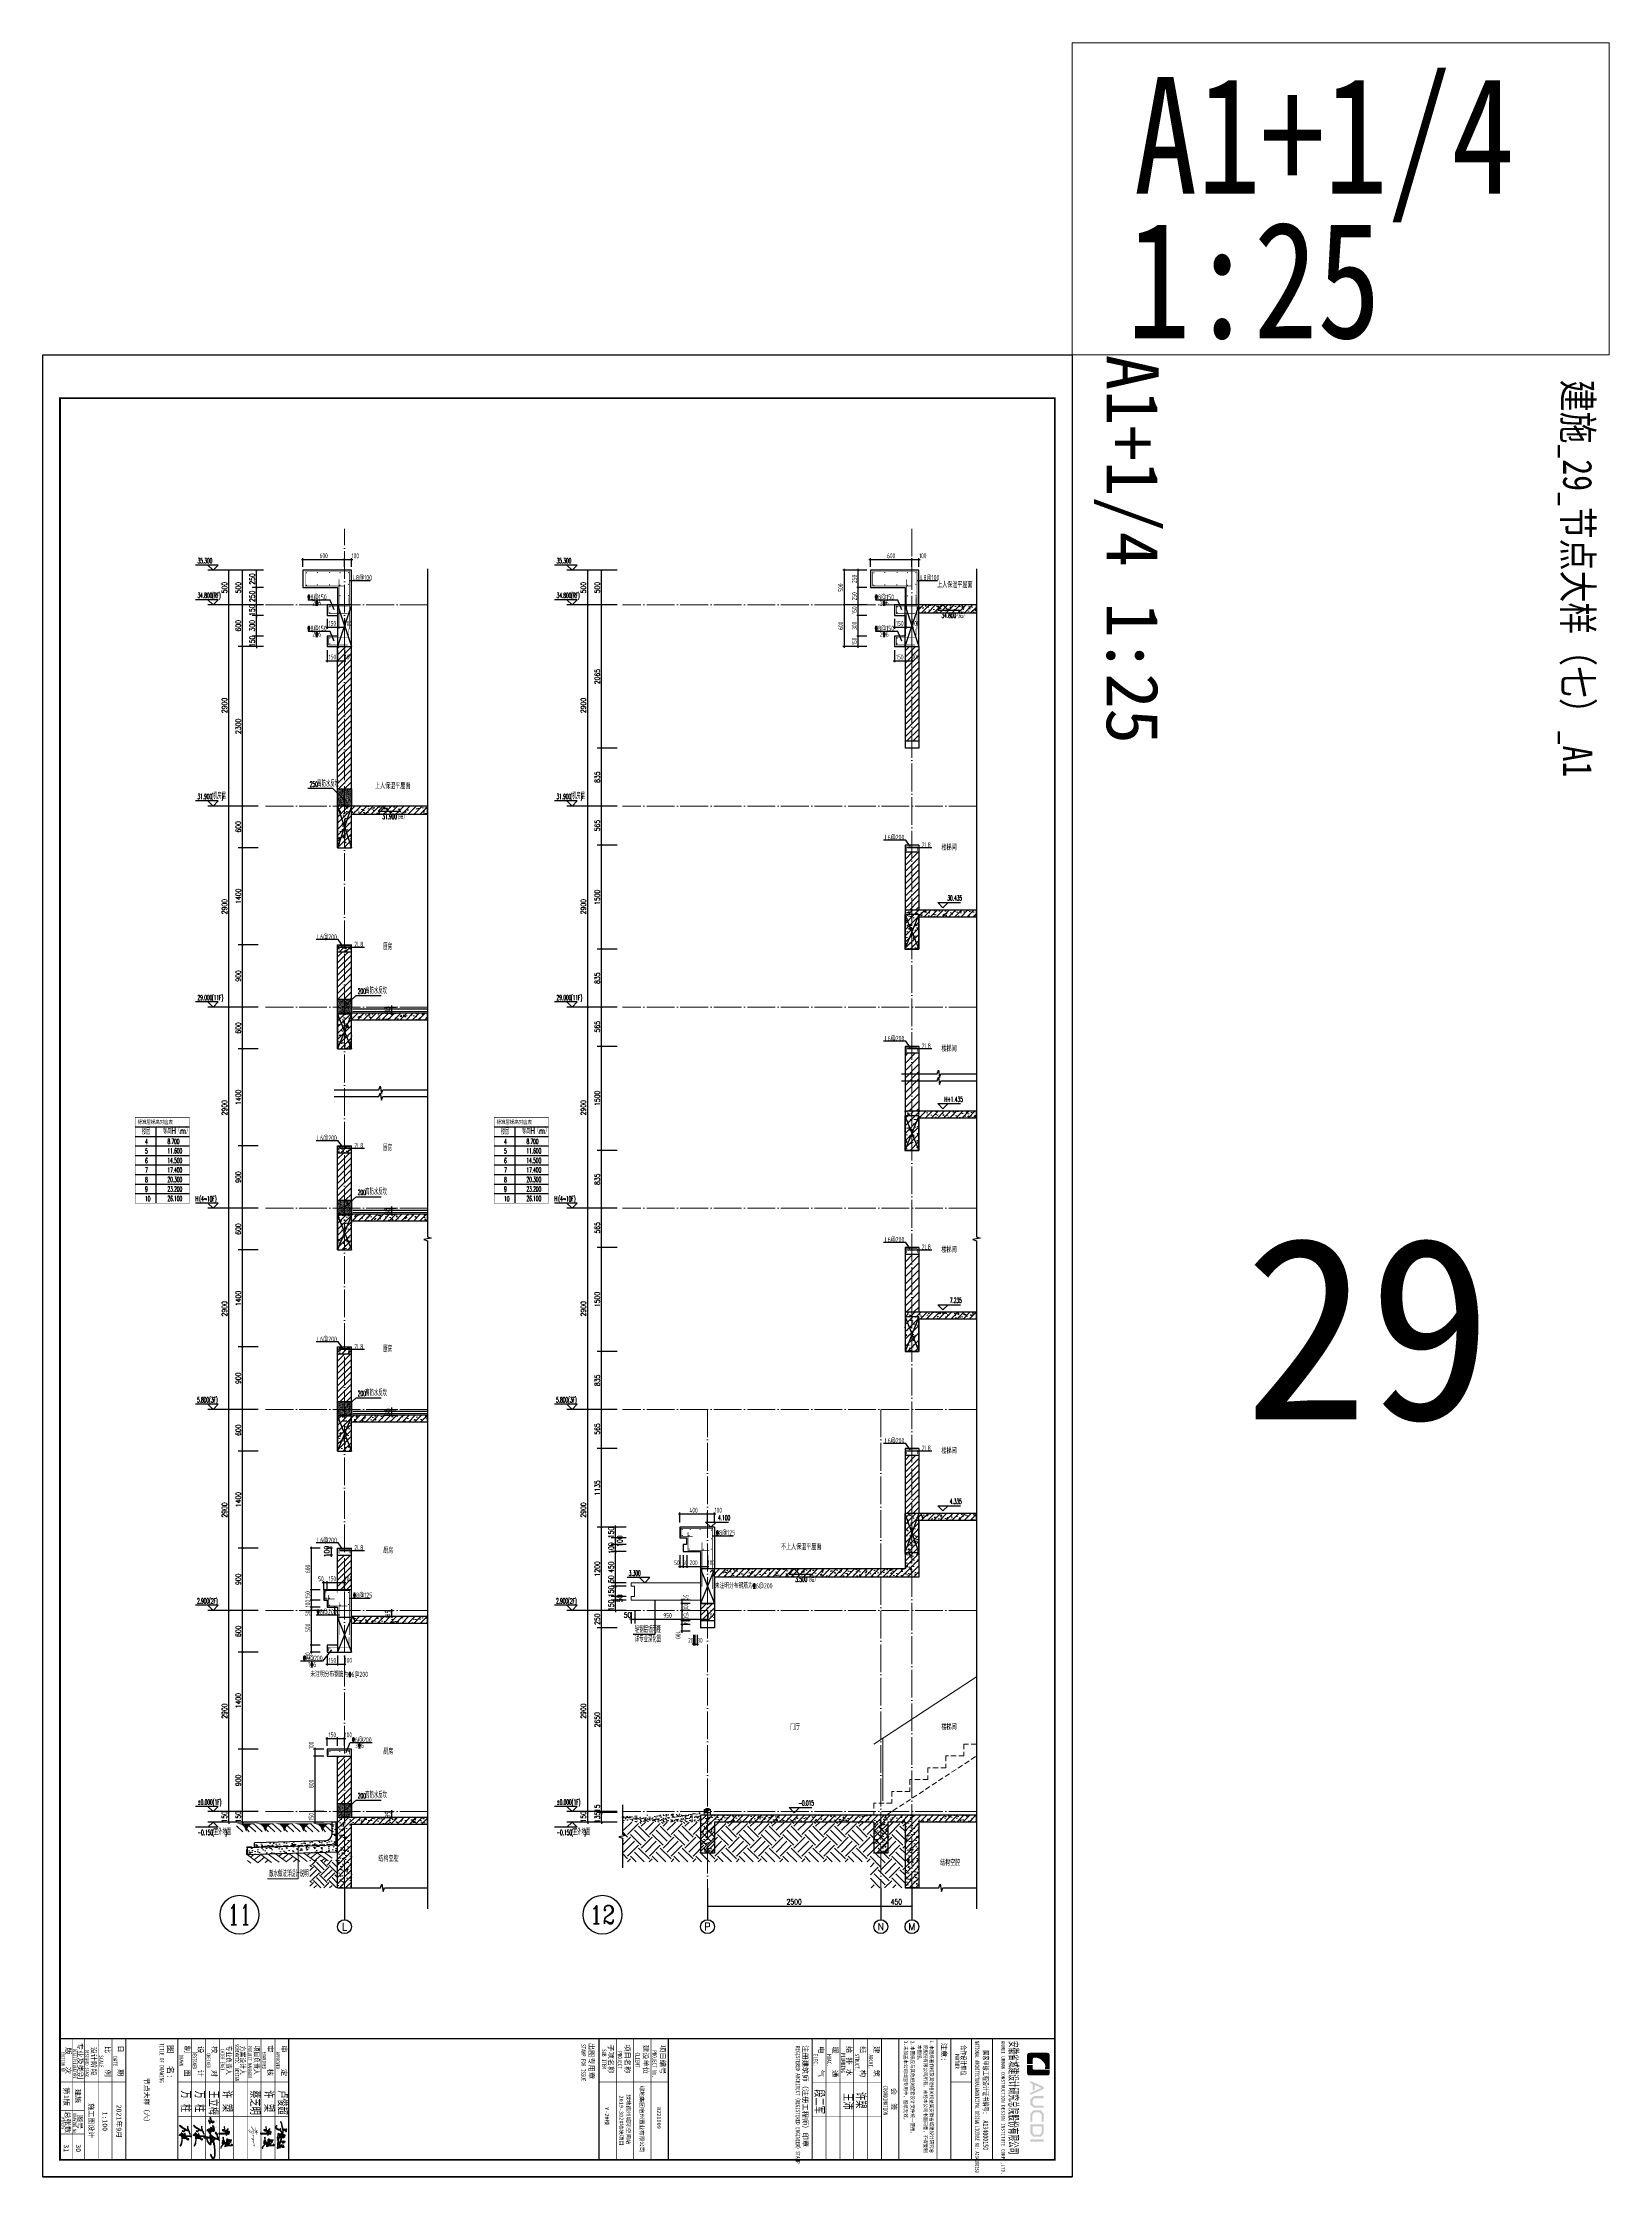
# Model space of a CAD drawing. Extents: x -461650 to 361314, y 245336 to 769729.
# Drawn here: x 322554 to 345154, y 654850 to 685631 of the extents above; entities that cross this region are included whole.
import ezdxf
from ezdxf.enums import TextEntityAlignment as Align

# ---------------------------------------------------------------- set-up
doc = ezdxf.new("R2010")
doc.units = 0
doc.header["$LTSCALE"] = 1000
for name, pattern in [('DASH', [0.35, 0.25, -0.1]), ('DOTE', [2.42, 2, -0.2, 0.02, -0.2]), ('HIDDEN', [0.375, 0.25, -0.125])]:
    doc.linetypes.add(name, pattern=pattern)
doc.layers.get('0').update_dxf_attribs({"linetype": 'CONTINUOUS'})
doc.layers.get('DEFPOINTS').update_dxf_attribs({"linetype": 'CONTINUOUS'})
for name, color, linetype in [('A-AXIS_TEXT', 7, 'CONTINUOUS'), ('AXIS', 3, 'CONTINUOUS'), ('C-Sheet-图框', 101, 'CONTINUOUS'), ('COLUMN', 4, 'CONTINUOUS'), ('DIM', 2, 'CONTINUOUS'), ('DIM_ELEV', 3, 'CONTINUOUS'), ('DIM_IDEN', 67, 'CONTINUOUS'), ('DIM_SYMB', 3, 'CONTINUOUS'), ('PUB_DIM', 3, 'CONTINUOUS'), ('PUB_TEXT', 2, 'CONTINUOUS'), ('REIN', 6, 'CONTINUOUS'), ('S-大样-砼线', 7, 'CONTINUOUS'), ('S-引出线', 40, 'CONTINUOUS'), ('TEXT', 2, 'CONTINUOUS'), ('WALL', 5, 'CONTINUOUS'), ('yichutu', 7, 'CONTINUOUS'), ('图签文字', 4, 'CONTINUOUS'), ('导图字', 7, 'CONTINUOUS'), ('看线', 251, 'CONTINUOUS'), ('立面-看线', 251, 'CONTINUOUS')]:
    doc.layers.add(name, color=color, linetype=linetype)
for name, color, linetype, lineweight in [('AXIS_TEXT', 7, 'CONTINUOUS', 20), ('DOTE', 19, 'DOTE', 9), ('PUB_HATCH', 8, 'CONTINUOUS', 9), ('S_WINDOW', 144, 'CONTINUOUS', 15), ('STAIR', 2, 'CONTINUOUS', 18), ('内粉刷', 37, 'CONTINUOUS', 9), ('可改文字', 6, 'CONTINUOUS', 18), ('图框', 9, 'CONTINUOUS', 18), ('图签', 147, 'CONTINUOUS', 18), ('填充', 251, 'CONTINUOUS', 5), ('平面-排水沟', 86, 'CONTINUOUS', 15), ('立面-中轮廓线', 30, 'CONTINUOUS', 35), ('立面-普通轮廓', 7, 'CONTINUOUS', 18), ('立面-栏杆', 105, 'CONTINUOUS', 15), ('粉刷', 251, 'CONTINUOUS', 9), ('细细', 250, 'CONTINUOUS', 0)]:
    doc.layers.add(name, color=color, linetype=linetype, lineweight=lineweight)
doc.styles.add('_TCH_AXIS', font='COMPLEX', dxfattribs={"bigfont": 'GBCBIG'})
doc.styles.add('_TCH_DIM', font='SIMPLEX.shx', dxfattribs={"width": 0.7, "bigfont": 'GBCBIG.shx'})
doc.styles.add('_TCH_DIM_T3', font='SIMPLEX', dxfattribs={"width": 0.705882, "bigfont": 'GBCBIG'})
doc.styles.add('_TCH_LABEL', font='simhei.ttf')
doc.styles.add('C', font='simhei.ttf')
doc.styles.add('COMPLEX', font='COMPLEX')
doc.styles.add('DIM_FONT_T3', font='SIMPLEX', dxfattribs={"width": 0.705882, "bigfont": 'GBCBIG'})
doc.styles.add('HT', font='simhei.ttf')
doc.styles.add('TSSD_DIMENSION', font='Tssdeng.shx', dxfattribs={"width": 0.7, "bigfont": 'tssdchn.shx'})
doc.styles.add('TSSD_REIN', font='tssdeng.shx', dxfattribs={"width": 0.7, "height": 300, "bigfont": 'tssdchn.shx'})
doc.styles.add('w', font='tssdeng.shx', dxfattribs={"width": 0.8, "bigfont": 'tssdchn.shx'})
doc.styles.add('宋体', font='', dxfattribs={"height": 50})
doc.styles.add('建筑图签-1', font='simhei.ttf', dxfattribs={"width": 0.7})
doc.styles.add('建筑图签-2', font='TXT.shx', dxfattribs={"width": 0.5, "bigfont": 'HZTXT.shx'})
doc.styles.add('黑体', font='simhei.ttf')
doc.styles.get('宋体').set_extended_font_data('SimSun')
doc.dimstyles.new('_TCH_ARCH&&25', dxfattribs={"dimtxt": 74.375, "dimasz": 25, "dimexe": 62.5, "dimexo": 75, "dimgap": 25, "dimtad": 1, "dimdec": 0, "dimzin": 0, "dimdsep": 46, "dimtxsty": '_TCH_DIM_T3', "dimblk": 'ARCHTICK', "dimcen": 0.09, "dimclrt": 7, "dimazin": 0, "dimtfac": 1, "dimtdec": 0, "dimtix": 1, "dimtmove": 2, "dimatfit": 3, "dimldrblk": 'ARCHTICK', "dimfxl": 0, "dimtolj": 1, "dimtzin": 0, "dimarcsym": 0})
doc.dimstyles.new('TSSD_20_20', dxfattribs={"dimtxt": 60, "dimasz": 20, "dimexe": 20, "dimexo": 50, "dimgap": 20, "dimtad": 1, "dimdec": 0, "dimzin": 0, "dimdsep": 46, "dimtxsty": 'TSSD_DIMENSION', "dimblk": 'ARCHTICK', "dimblk1": 'ARCHTICK', "dimblk2": 'ARCHTICK', "dimcen": 0, "dimdle": 20, "dimclrt": 7, "dimadec": 0, "dimazin": 0, "dimtfac": 1, "dimtdec": 0, "dimtix": 1, "dimtmove": 2, "dimatfit": 3, "dimfxl": 0, "dimtolj": 1, "dimtzin": 0, "dimarcsym": 0})
pattern_1 = [(50, (28072.99, 249033.25), (143.452037, -12.550427), [15, -165]), (355, (28072.99, 249033.25), (-27.750267, 150.438427), [12, -132]), (100.4514, (28084.94, 249032.2), (115.701876, 137.88791), [12.74804, -140.22842]), (46.1842, (28072.99, 249073.25), (213.44821, -33.1038), [22.5, -247.5]), (96.6356, (28090.77, 249070.5), (186.93254, 194.82357), [19.12206, -210.3426]), (351.1842, (28072.99, 249073.25), (186.93239, 194.82372), [18, -198]), (21, (28092.99, 249063.25), (119.38141, -80.52378), [15, -165]), (326, (28092.99, 249063.25), (48.663066, 145.03001), [12, -132]), (71.4514, (28102.93, 249056.54), (168.044526, 64.5061), [12.74804, -140.22842]), (37.5, (28072.986, 249033.25), (2.431971, 66.578771), [0, -130.4, 0, -134, 0, -132.5]), (7.5, (28072.986, 249033.25), (52.613907, 78.882342), [0, -76.4, 0, -127.4, 0, -50.5]), (327.5, (28028.386, 249033.25), (106.764487, -4.510974), [0, -50, 0, -156, 0, -207]), (317.5, (28008.39, 249033.25), (116.637234, 20.020996), [0, -65, 0, -103.6, 0, -147])]
pattern_2 = [(45, (0, 0), (-44.194174, 44.194174), []), (50, (0, 0), (179.315046, -15.688034), [18.75, -206.25]), (355, (0, 0), (-34.687833, 188.048033), [15, -165]), (100.4514, (14.94, -1.3), (144.627345, 172.359886), [15.935047, -175.285528]), (46.1842, (0, 50), (266.81026, -41.379754), [28.125, -309.375]), (96.6356, (22.23, 46.55), (233.665676, 243.52947), [23.90257, -262.92825]), (351.1842, (0, 50), (233.66549, 243.52965), [22.5, -247.5]), (21, (25, 37.5), (149.226763, -100.654723), [18.75, -206.25]), (326, (25, 37.5), (60.828833, 181.28751), [15, -165]), (71.4514, (37.44, 29.11), (210.055657, 80.632624), [15.935047, -175.285528]), (37.5, (0, 0), (3.039964, 83.2234635), [0, -163, 0, -167.5, 0, -165.625]), (7.5, (0, 0), (65.767384, 98.602928), [0, -95.5, 0, -159.25, 0, -63.125]), (327.5, (-55.75, 0), (133.455609, -5.638718), [0, -62.5, 0, -195, 0, -258.75]), (317.5, (-80.75, 0), (145.796542, 25.026246), [0, -81.25, 0, -129.5, 0, -183.75])]
pattern_3 = [(315, (-672320.7914, 130555.8447), (-1.767766953, -1.767766953), []), (315, (-672319.613, 130555.8447), (-1.767766953, -1.767766953), [])]
pattern_4 = [(45, (-737876.647, 828610.89), (-44.1941915, 44.1941915), [])]
pattern_5 = [(45, (-737876.647, 828566.014), (-44.194174, 44.194174), []), (50, (-737876.65, 828566.01), (179.315046, -15.688034), [18.75, -206.25]), (355, (-737876.65, 828566.01), (-34.687833, 188.048033), [15, -165]), (100.4514, (-737861.7, 828564.7), (144.627345, 172.359886), [15.935047, -175.285528]), (46.1842, (-737876.65, 828616.01), (266.81026, -41.379754), [28.125, -309.375]), (96.6356, (-737854.4, 828612.57), (233.665676, 243.52947), [23.90257, -262.92825]), (351.1842, (-737876.65, 828616.01), (233.665486, 243.52965), [22.5, -247.5]), (21, (-737851.65, 828603.51), (149.226763, -100.654723), [18.75, -206.25]), (326, (-737851.65, 828603.51), (60.828833, 181.28751), [15, -165]), (71.4514, (-737839.21, 828595.13), (210.055657, 80.632624), [15.935047, -175.285528]), (37.5, (-737876.647, 828566.014), (3.039964, 83.2234635), [0, -163, 0, -167.5, 0, -165.625]), (7.5, (-737876.65, 828566.01), (65.767384, 98.602928), [0, -95.5, 0, -159.25, 0, -63.125]), (327.5, (-737932.397, 828566.014), (133.455609, -5.638718), [0, -62.5, 0, -195, 0, -258.75]), (317.5, (-737957.4, 828566.01), (145.796542, 25.026246), [0, -81.25, 0, -129.5, 0, -183.75])]
pattern_6 = [(45, (-737876.65, 828566.014), (-53.0330086, 53.0330086), []), (50, (-737876.65, 828566.01), (215.178055, -18.82564), [22.5, -247.5]), (355, (-737876.65, 828566.01), (-41.6254, 225.65764), [18, -198]), (100.4514, (-737858.72, 828564.45), (173.552815, 206.831863), [19.122057, -210.342634]), (46.1842, (-737876.65, 828626.01), (320.172315, -49.655704), [33.75, -371.25]), (96.6356, (-737849.97, 828621.88), (280.39881, 292.23536), [28.68309, -315.5139]), (351.1842, (-737876.65, 828626), (280.39858, 292.23558), [27, -297]), (21, (-737846.65, 828611.01), (179.072116, -120.785667), [22.5, -247.5]), (326, (-737846.65, 828611.01), (72.9946, 217.545014), [18, -198]), (71.4514, (-737831.72, 828600.95), (252.06679, 96.75915), [19.122057, -210.342634]), (37.5, (-737876.65, 828566.014), (3.6479566, 99.868156), [0, -195.6, 0, -201, 0, -198.75]), (7.5, (-737876.65, 828566.01), (78.920861, 118.323514), [0, -114.6, 0, -191.1, 0, -75.75]), (327.5, (-737943.55, 828566.014), (160.146731, -6.7664615), [0, -75, 0, -234, 0, -310.5]), (317.5, (-737973.55, 828566.01), (174.95585, 30.031495), [0, -97.5, 0, -155.4, 0, -220.5])]
pattern_7 = [(45, (-737876.65, 828619.87), (-53.03303, 53.03303), [])]

# ---------------------------------------------------------------- blocks, each defined once
blk = doc.blocks.new('$LINEPAT$素土夯实')
at = {"color": 0}
for p, q in [((0, -210), (210, 0)), ((120, -300), (420, 0)), ((420, 0), (608, -188)), ((495, -300), (795, 0)), ((615, 0), (705, -90)), ((210, -210), (300, -300)), ((315, -105), (502, -293)), ((705, -300), (795, -210))]:
    blk.add_line(p, q, dxfattribs=at)
blk = doc.blocks.new('$LinePat$自然土壤')
at = {"color": 0}
for p, q in [((0, -90), (71, -19)), ((0, -300), (211, -89)), ((210, -300), (286, -224)), ((420, -300), (630, -90))]:
    blk.add_line(p, q, dxfattribs=at)
for points in [[(0, 0), (630, 0), (168, -45), (462, -45)], [(168, -45), (462, -45), (252, -132), (378, -132)], [(252, -132), (378, -132), (315, -300)]]:
    blk.add_solid(points, dxfattribs=at)
blk = doc.blocks.new('sanshui')
at = {"layer": '粉刷'}
h = blk.add_hatch(dxfattribs=at)
h.set_pattern_fill('混凝土', color=256, scale=20)
h.set_pattern_definition(pattern_1)
edge = h.paths.add_edge_path()
edge.add_line((346318, 427330), (346258, 427330))
edge.add_line((346258, 427330), (346258, 427160))
edge.add_arc((346158, 427160), 100, 271.7184, 360, ccw=False)
edge.add_line((346161, 427060), (345138, 427030))
edge.add_line((345138, 427030), (345138, 426970))
edge.add_line((345138, 426970), (346318, 427005))
edge.add_line((346318, 427005), (346318, 427330))
h = blk.add_hatch(dxfattribs=at)
h.set_pattern_fill('混凝土', color=256, scale=20)
h.set_pattern_definition(pattern_1)
h.paths.add_polyline_path([(346338, 426896), (346338, 426996), (345038, 426957), (345038, 426857)])
at = {"layer": 'COLUMN'}
for p, q in [((346258, 427330), (346318, 427330)), ((346258, 427160), (346258, 427330)), ((346318, 426995), (346318, 427330)), ((346338, 426996), (345038, 426957)), ((345038, 426857), (345038, 426957)), ((346161, 427060), (345138, 427030)), ((345138, 426960), (345138, 427030)), ((346338, 426896), (345038, 426857))]:
    blk.add_line(p, q, dxfattribs=at)
blk.add_arc((346158, 427160), 100, 271.7184, 0, dxfattribs=at)
at = {"layer": '立面-中轮廓线', "linetype": 'DASH', "ltscale": 0.3}
blk.add_lwpolyline([(345028, 426857), (345028, 426966), (346318, 427005)], dxfattribs=at)
at = {"layer": '粉刷'}
blk.add_line((344881, 427330), (346258, 427330), dxfattribs=at)
at = {"layer": '粉刷', "yscale": 0.4, "zscale": 0.4}
for name, p, xscale, rotation in [('$LinePat$自然土壤', (345157, 427310), -0.4369306507241237, 359.9999999999903), ('$LinePat$自然土壤', (345432, 427310), -0.4369306507241237, 359.9999999999903), ('$LinePat$自然土壤', (345707, 427310), -0.4369306507241237, 359.9999999999903), ('$LinePat$自然土壤', (345983, 427310), -0.4369306507241237, 359.9999999999903), ('$LinePat$自然土壤', (346258, 427310), -0.4369306507241237, 359.9999999999903), ('$LINEPAT$素土夯实', (345444, 426869), -0.5117605352322558, 1.718358001643932), ('$LINEPAT$素土夯实', (345851, 426881), -0.5117605352322558, 1.718358001643932), ('$LINEPAT$素土夯实', (346258, 426893), -0.5117605352322558, 1.718358001643932)]:
    blk.add_blockref(name, p, dxfattribs=dict(at, xscale=xscale, rotation=rotation))
blk = doc.blocks.new('院标1')
h = blk.add_hatch(color=150)
h.dxf.hatch_style = 1
edge = h.paths.add_edge_path()
edge.add_spline(control_points=[(116373, 648379), (116379, 648379), (116382, 648379), (116391, 648379), (116391, 648379), (116391, 648379), (116616, 648379), (116616, 648379), (116616, 648379), (116616, 648379), (116616, 648054), (116616, 648054), (116616, 648054), (116616, 648054), (116108, 648054), (116108, 648054), (116108, 648054), (116028, 648054), (115963, 648111), (115963, 648199), (115963, 648199), (115963, 648199), (115963, 649215), (115963, 649215), (115963, 649215), (115963, 649295), (116018, 649360), (116108, 649360), (116108, 649360), (116108, 649360), (116897, 649360), (116897, 649360), (116897, 649360), (116897, 649360), (116897, 649080), (116897, 649080), (116897, 649080), (116897, 649080), (116566, 649140), (116356, 648859), (116356, 648859), (116245, 648719), (116240, 648545), (116247, 648466), (116247, 648466), (116254, 648386), (116247, 648466), (116247, 648466), (116247, 648466), (116247, 648466), (116258, 648374), (116373, 648379)], knot_values=[0, 0, 0, 0, 0.0714286, 0.0714286, 0.0714286, 0.1071429, 0.1428571, 0.1428571, 0.1428571, 0.1785714, 0.2142857, 0.2142857, 0.2142857, 0.25, 0.2857143, 0.2857143, 0.2857143, 0.3214286, 0.3571429, 0.3571429, 0.3571429, 0.3928571, 0.4285714, 0.4285714, 0.4285714, 0.4642857, 0.5, 0.5, 0.5, 0.5357143, 0.5714286, 0.5714286, 0.5714286, 0.6071429, 0.6428571, 0.6428571, 0.6428571, 0.6785714, 0.7142857, 0.7142857, 0.7142857, 0.75, 0.7857143, 0.7857143, 0.7857143, 0.8214286, 0.8571429, 0.8571429, 0.8571429, 0.9285714, 1, 1, 1, 1], degree=3, periodic=0)
h = blk.add_hatch(color=150)
h.dxf.hatch_style = 1
edge = h.paths.add_edge_path()
edge.add_spline(control_points=[(117268, 649215), (117268, 649215), (117268, 648199), (117268, 648199), (117268, 648199), (117268, 648114), (117212, 648054), (117123, 648054), (117123, 648054), (117123, 648054), (116663, 648054), (116663, 648054), (116663, 648054), (116663, 648054), (116663, 648379), (116663, 648379), (116663, 648379), (116663, 648379), (116865, 648379), (116865, 648379), (116865, 648379), (116907, 648379), (116941, 648413), (116941, 648455), (116941, 648455), (116941, 648455), (116941, 649360), (116941, 649360), (116941, 649360), (116941, 649360), (117123, 649360), (117123, 649360), (117123, 649360), (117204, 649360), (117268, 649306), (117268, 649215)], knot_values=[0, 0, 0, 0, 0.1, 0.1, 0.1, 0.15, 0.2, 0.2, 0.2, 0.25, 0.3, 0.3, 0.3, 0.35, 0.4, 0.4, 0.4, 0.45, 0.5, 0.5, 0.5, 0.55, 0.6, 0.6, 0.6, 0.65, 0.7, 0.7, 0.7, 0.75, 0.8, 0.8, 0.8, 0.9, 1, 1, 1, 1], degree=3, periodic=0)
blk = doc.blocks.new('ljc')
at = {"linetype": 'Continuous'}
h = blk.add_hatch(color=0, dxfattribs=at)
h.paths.add_polyline_path([(2023, 1568), (2019, 1564), (2020, 1562), (2024, 1562), (2022, 1552), (1955, 1538), (1933, 1530), (1930, 1527), (1929, 1525), (1931, 1523), (1944, 1524), (1946, 1526), (1942, 1528), (1960, 1535), (1967, 1535), (1975, 1538), (1985, 1539), (1998, 1543), (2010, 1544), (2018, 1547), (2025, 1546), (2035, 1549), (2061, 1550), (2052, 1537), (2042, 1528), (2028, 1521), (2023, 1521), (2018, 1526), (2015, 1527), (2013, 1525), (2013, 1521), (2019, 1516), (2022, 1508), (2022, 1494), (2012, 1477), (2000, 1469), (1988, 1467), (1982, 1473), (1980, 1480), (1978, 1482), (1978, 1475), (1981, 1468), (1988, 1463), (1994, 1463), (2005, 1467), (2018, 1478), (2027, 1493), (2028, 1504), (2025, 1517), (2033, 1518), (2054, 1533), (2067, 1549), (2067, 1552), (2064, 1555), (2029, 1553), (2036, 1575), (2049, 1591), (2047, 1593), (2043, 1592), (2028, 1573), (2025, 1589), (2021, 1597), (2018, 1599), (2017, 1597), (2020, 1590)])
h.paths.add_polyline_path([(2081, 1522), (2081, 1528), (2075, 1541), (2093, 1562), (2097, 1572), (2094, 1577), (2087, 1576), (2089, 1572), (2092, 1572), (2091, 1567), (2080, 1551), (2066, 1537), (2065, 1535), (2067, 1533), (2073, 1535), (2077, 1523), (2077, 1513), (2072, 1496), (2072, 1492), (2074, 1490), (2078, 1494), (2083, 1510), (2099, 1510), (2119, 1507), (2119, 1500), (2116, 1496), (2108, 1493), (2087, 1496), (2084, 1492), (2087, 1489), (2103, 1488), (2122, 1483), (2140, 1484), (2148, 1482), (2152, 1486), (2152, 1491), (2148, 1488), (2125, 1488), (2114, 1490), (2124, 1499), (2126, 1509), (2121, 1512), (2119, 1511), (2108, 1514), (2124, 1523), (2132, 1532), (2130, 1535), (2121, 1536), (2115, 1533), (2109, 1533), (2123, 1555), (2121, 1559), (2114, 1557), (2116, 1564), (2115, 1569), (2111, 1573), (2105, 1572), (2093, 1554)])
h.paths.add_polyline_path([(2089, 1535), (2097, 1535), (2112, 1551), (2116, 1552), (2111, 1543), (2099, 1528), (2101, 1526), (2114, 1528), (2121, 1531), (2124, 1530), (2118, 1524), (2101, 1515), (2084, 1514), (2084, 1518)], flags=16)
h.paths.add_polyline_path([(2093, 1537), (2095, 1540), (2103, 1546), (2096, 1537)], flags=16)
h.paths.add_polyline_path([(2093, 1544), (2094, 1549), (2106, 1568), (2109, 1569), (2111, 1567), (2108, 1554), (2104, 1550)], flags=16)
h.paths.add_polyline_path([(2141, 1534), (2138, 1533), (2137, 1531), (2142, 1527), (2155, 1522), (2158, 1523), (2153, 1528)])
h.paths.add_polyline_path([(2175, 1522), (2173, 1524), (2172, 1546), (2183, 1545), (2185, 1547), (2183, 1557), (2178, 1566), (2177, 1561), (2180, 1556), (2181, 1550), (2175, 1550), (2170, 1554), (2169, 1574), (2171, 1574), (2175, 1569), (2176, 1571), (2170, 1579), (2167, 1579), (2165, 1577), (2164, 1562), (2166, 1553), (2163, 1553), (2162, 1551), (2167, 1547), (2169, 1537), (2169, 1524), (2166, 1521), (2165, 1517), (2168, 1513), (2170, 1513), (2173, 1517), (2180, 1517), (2178, 1502), (2175, 1500), (2167, 1499), (2175, 1496), (2180, 1497), (2183, 1500), (2184, 1511), (2187, 1521), (2185, 1523)])
h.paths.add_polyline_path([(2233, 1542), (2233, 1564), (2231, 1567), (2215, 1558), (2210, 1557), (2206, 1552), (2211, 1548), (2211, 1551), (2229, 1560), (2228, 1542), (2227, 1537), (2224, 1533), (2220, 1534), (2213, 1542), (2211, 1543), (2209, 1541), (2209, 1508), (2189, 1508), (2187, 1506), (2191, 1503), (2213, 1503), (2217, 1511), (2222, 1516), (2232, 1518), (2234, 1513), (2234, 1505), (2227, 1505), (2232, 1502), (2232, 1500), (2228, 1497), (2229, 1493), (2239, 1495), (2243, 1489), (2243, 1486), (2212, 1492), (2189, 1492), (2179, 1494), (2176, 1496), (2167, 1496), (2164, 1498), (2154, 1499), (2147, 1503), (2144, 1503), (2143, 1501), (2144, 1498), (2153, 1494), (2174, 1491), (2186, 1487), (2211, 1487), (2222, 1484), (2230, 1484), (2243, 1480), (2249, 1480), (2251, 1482), (2244, 1496), (2246, 1499), (2238, 1503), (2239, 1513), (2237, 1520), (2233, 1523), (2224, 1522), (2214, 1516), (2212, 1522), (2213, 1536), (2220, 1530), (2228, 1530), (2230, 1532)])
at = {"color": 0, "linetype": 'Continuous'}
for points in [[(1930, 1527), (1929, 1525), (1931, 1523), (1944, 1524), (1946, 1526), (1942, 1528), (1960, 1535), (1967, 1535), (1975, 1538), (1985, 1539), (1998, 1543), (2010, 1544), (2018, 1547), (2025, 1546), (2035, 1549), (2061, 1550), (2052, 1537), (2042, 1528), (2028, 1521), (2023, 1521), (2018, 1526), (2015, 1527), (2013, 1525), (2013, 1521), (2019, 1516), (2022, 1508), (2022, 1494), (2012, 1477), (2000, 1469), (1988, 1467), (1982, 1473), (1980, 1480), (1978, 1482), (1978, 1475), (1981, 1468), (1988, 1463), (1994, 1463), (2005, 1467), (2018, 1478), (2027, 1493), (2028, 1504), (2025, 1517), (2033, 1518), (2054, 1533), (2067, 1549), (2067, 1552), (2064, 1555), (2029, 1553), (2036, 1575), (2049, 1591), (2047, 1593), (2043, 1592), (2028, 1573), (2025, 1589), (2021, 1597), (2018, 1599), (2017, 1597), (2020, 1590), (2023, 1568), (2019, 1564), (2020, 1562), (2024, 1562), (2022, 1552), (1955, 1538), (1933, 1530), (1930, 1527)], [(2016, 1561), (2015, 1560), (2017, 1560), (2016, 1561)], [(2017, 1562), (2016, 1561), (2019, 1561), (2017, 1562)], [(2066, 1537), (2065, 1535), (2067, 1533), (2073, 1535), (2077, 1523), (2077, 1513), (2072, 1496), (2072, 1492), (2074, 1490), (2078, 1494), (2083, 1510), (2099, 1510), (2119, 1507), (2119, 1500), (2116, 1496), (2108, 1493), (2087, 1496), (2084, 1492), (2087, 1489), (2103, 1488), (2122, 1483), (2140, 1484), (2148, 1482), (2152, 1486), (2152, 1491), (2148, 1488), (2125, 1488), (2114, 1490), (2124, 1499), (2126, 1509), (2121, 1512), (2119, 1511), (2108, 1514), (2124, 1523), (2132, 1532), (2130, 1535), (2121, 1536), (2115, 1533), (2109, 1533), (2123, 1555), (2121, 1559), (2114, 1557), (2116, 1564), (2115, 1569), (2111, 1573), (2105, 1572), (2093, 1554), (2081, 1522), (2081, 1528), (2075, 1541), (2093, 1562), (2097, 1572), (2094, 1577), (2087, 1576), (2089, 1572), (2092, 1572), (2091, 1567), (2080, 1551), (2066, 1537)], [(2084, 1514), (2084, 1518), (2089, 1535), (2097, 1535), (2112, 1551), (2116, 1552), (2111, 1543), (2099, 1528), (2101, 1526), (2114, 1528), (2121, 1531), (2124, 1530), (2118, 1524), (2101, 1515), (2084, 1514)], [(2093, 1544), (2094, 1549), (2106, 1568), (2109, 1569), (2111, 1567), (2108, 1554), (2104, 1550), (2093, 1544)], [(2093, 1537), (2095, 1540), (2103, 1546), (2096, 1537), (2093, 1537)], [(2144, 1503), (2143, 1501), (2144, 1498), (2153, 1494), (2174, 1491), (2186, 1487), (2211, 1487), (2222, 1484), (2230, 1484), (2243, 1480), (2249, 1480), (2251, 1482), (2244, 1496), (2246, 1499), (2238, 1503), (2239, 1513), (2237, 1520), (2233, 1523), (2224, 1522), (2214, 1516), (2212, 1522), (2213, 1536), (2220, 1530), (2228, 1530), (2230, 1532), (2233, 1542), (2233, 1564), (2231, 1567), (2215, 1558), (2210, 1557), (2206, 1552), (2211, 1548), (2211, 1551), (2229, 1560), (2228, 1542), (2227, 1537), (2224, 1533), (2220, 1534), (2213, 1542), (2211, 1543), (2209, 1541), (2209, 1508), (2189, 1508), (2187, 1506), (2191, 1503), (2213, 1503), (2217, 1511), (2222, 1516), (2232, 1518), (2234, 1513), (2234, 1505), (2227, 1505), (2232, 1502), (2232, 1500), (2228, 1497), (2229, 1493), (2239, 1495), (2243, 1489), (2243, 1486), (2212, 1492), (2189, 1492), (2179, 1494), (2176, 1496), (2167, 1496), (2164, 1498), (2154, 1499), (2147, 1503), (2144, 1503)], [(2163, 1553), (2162, 1551), (2167, 1547), (2169, 1537), (2169, 1524), (2166, 1521), (2165, 1517), (2168, 1513), (2170, 1513), (2173, 1517), (2180, 1517), (2178, 1502), (2175, 1500), (2167, 1499), (2175, 1496), (2180, 1497), (2183, 1500), (2184, 1511), (2187, 1521), (2185, 1523), (2175, 1522), (2173, 1524), (2172, 1546), (2183, 1545), (2185, 1547), (2183, 1557), (2178, 1566), (2177, 1561), (2180, 1556), (2181, 1550), (2175, 1550), (2170, 1554), (2169, 1574), (2171, 1574), (2175, 1569), (2176, 1571), (2170, 1579), (2167, 1579), (2165, 1577), (2164, 1562), (2166, 1553), (2163, 1553)], [(2177, 1569), (2176, 1570), (2175, 1567), (2177, 1565), (2177, 1569)], [(2138, 1533), (2137, 1531), (2142, 1527), (2155, 1522), (2158, 1523), (2153, 1528), (2141, 1534), (2138, 1533)]]:
    blk.add_lwpolyline(points, dxfattribs=at)
blk = doc.blocks.new('A$C6AF37BC7')
h = blk.add_hatch(color=256)
h.paths.add_polyline_path([(660, -48), (672, -48), (678, -96)], flags=16)
h.paths.add_polyline_path([(708, 144), (702, 150), (660, 126), (672, 66), (666, 36), (456, -42), (366, -60), (294, -60), (276, -72), (288, -96), (456, -72), (612, -12), (564, -102), (552, -114), (546, -96), (534, -102), (534, -138), (558, -144), (654, -18), (654, 6), (672, 12), (678, -30), (648, -30), (642, -54), (654, -84), (654, -138), (684, -168), (708, -156), (714, -60), (804, -108), (948, -228), (1038, -258), (1062, -258), (1074, -246), (1056, -228), (1032, -228), (954, -192), (786, -60), (708, -30), (714, 24), (756, 30), (816, 54), (954, 48), (972, 66), (948, 84), (810, 84), (702, 48), (690, 120), (726, 132), (720, 144)])
h.paths.add_polyline_path([(852, 216), (864, 216), (870, 174), (840, 198)], flags=16)
h.paths.add_polyline_path([(-312, 282), (-318, 288), (-336, 288), (-348, 276), (-246, 180), (-222, 192), (-222, 210)], flags=17)
h.paths.add_polyline_path([(546, 330), (552, 330), (564, 300), (558, 216), (486, 174), (462, 180), (438, 222)], flags=16)
h.paths.add_polyline_path([(-102, 342), (-48, 336), (-18, 324), (18, 324), (-36, 246), (-174, 96), (-156, 246), (-132, 306)], flags=16)
h.paths.add_polyline_path([(-66, 366), (-72, 372), (-108, 372), (-138, 342), (-168, 288), (-192, 192), (-204, 18), (-228, -78), (-228, 6), (-258, 42), (-306, 48), (-438, 12), (-456, 12), (-468, 24), (-498, 0), (-486, -12), (-420, -12), (-318, 18), (-270, 18), (-252, -6), (-252, -102), (-264, -138), (-240, -156), (-216, -132), (-192, -72), (-174, 60), (-108, 66), (12, 108), (0, 0), (0, -366), (-18, -342), (-24, -372), (-6, -396), (24, -396), (24, -78), (42, 120), (108, 132), (132, 144), (144, 162), (132, 174), (66, 162), (48, 210), (48, 240), (18, 240), (12, 138), (-144, 90), (-114, 138), (-24, 228), (54, 330), (36, 354), (-18, 354)])
h.paths.add_polyline_path([(756, 378), (750, 384), (732, 384), (714, 366), (732, 360), (738, 324), (714, 180), (714, 156), (726, 144), (750, 162), (762, 366)])
h.paths.add_polyline_path([(498, 516), (492, 522), (474, 516), (492, 474), (486, 378), (444, 336), (468, 324), (552, 366), (426, 246), (408, 210), (414, 192), (462, 150), (504, 150), (552, 180), (552, 138), (570, 132), (582, 150), (588, 198), (666, 258), (648, 246), (690, 240), (702, 258), (666, 294), (588, 240), (588, 324), (564, 348), (630, 402), (654, 426), (654, 438), (636, 444), (534, 390), (576, 432), (618, 456), (630, 480), (606, 486), (570, 462), (516, 408), (516, 492)])
h.paths.add_polyline_path([(846, 594), (840, 600), (828, 600), (798, 570), (780, 522), (792, 516), (840, 570), (852, 516), (864, 264), (840, 246), (792, 246), (786, 258), (804, 294), (804, 324), (786, 330), (756, 264), (756, 240), (810, 204), (786, 174), (792, 162), (822, 186), (888, 102), (900, 96), (918, 114), (894, 216), (882, 510), (870, 570)])
at = {"linetype": 'Continuous'}
for points in [[(-66, 366), (-72, 372), (-108, 372), (-138, 342), (-168, 288), (-192, 192), (-204, 18), (-228, -78), (-228, 6), (-258, 42), (-306, 48), (-438, 12), (-456, 12), (-468, 24), (-498, 0), (-486, -12), (-420, -12), (-318, 18), (-270, 18), (-252, -6), (-252, -102), (-264, -138), (-240, -156), (-216, -132), (-192, -72), (-174, 60), (-108, 66), (12, 108), (0, 0), (0, -366), (-18, -342), (-24, -372), (-6, -396), (24, -396), (24, -78), (42, 120), (108, 132), (132, 144), (144, 162), (132, 174), (66, 162), (48, 210), (48, 240), (18, 240), (12, 138), (-144, 90), (-114, 138), (-24, 228), (54, 330), (36, 354), (-18, 354), (-66, 366)], [(-312, 282), (-318, 288), (-336, 288), (-348, 276), (-246, 180), (-222, 192), (-222, 210), (-312, 282)], [(-102, 342), (-48, 336), (-18, 324), (18, 324), (-36, 246), (-174, 96), (-156, 246), (-132, 306), (-102, 342)], [(708, 144), (702, 150), (660, 126), (672, 66), (666, 36), (456, -42), (366, -60), (294, -60), (276, -72), (288, -96), (456, -72), (612, -12), (564, -102), (552, -114), (546, -96), (534, -102), (534, -138), (558, -144), (654, -18), (654, 6), (672, 12), (678, -30), (648, -30), (642, -54), (654, -84), (654, -138), (684, -168), (708, -156), (714, -60), (804, -108), (948, -228), (1038, -258), (1062, -258), (1074, -246), (1056, -228), (1032, -228), (954, -192), (786, -60), (708, -30), (714, 24), (756, 30), (816, 54), (954, 48), (972, 66), (948, 84), (810, 84), (702, 48), (690, 120), (726, 132), (720, 144), (708, 144)], [(498, 516), (492, 522), (474, 516), (492, 474), (486, 378), (444, 336), (468, 324), (552, 366), (426, 246), (408, 210), (414, 192), (462, 150), (504, 150), (552, 180), (552, 138), (570, 132), (582, 150), (588, 198), (666, 258), (648, 246), (690, 240), (702, 258), (666, 294), (588, 240), (588, 324), (564, 348), (630, 402), (654, 426), (654, 438), (636, 444), (534, 390), (576, 432), (618, 456), (630, 480), (606, 486), (570, 462), (516, 408), (516, 492), (498, 516)], [(546, 330), (552, 330), (564, 300), (558, 216), (486, 174), (462, 180), (438, 222), (546, 330)], [(756, 378), (750, 384), (732, 384), (714, 366), (732, 360), (738, 324), (714, 180), (714, 156), (726, 144), (750, 162), (762, 366), (756, 378)], [(846, 594), (840, 600), (828, 600), (798, 570), (780, 522), (792, 516), (840, 570), (852, 516), (864, 264), (840, 246), (792, 246), (786, 258), (804, 294), (804, 324), (786, 330), (756, 264), (756, 240), (810, 204), (786, 174), (792, 162), (822, 186), (888, 102), (900, 96), (918, 114), (894, 216), (882, 510), (870, 570), (846, 594)], [(852, 216), (864, 216), (870, 174), (840, 198), (852, 216)], [(660, -48), (672, -48), (678, -96), (660, -48)]]:
    blk.add_lwpolyline(points, dxfattribs=at)
blk = doc.blocks.new('GFDDDDRG')
at = {"linetype": 'Continuous'}
h = blk.add_hatch(color=256, dxfattribs=at)
h.paths.add_polyline_path([(897805, -158637), (897807, -158635), (897807, -158631), (897799, -158625), (897787, -158637), (897769, -158637), (897738, -158625), (897688, -158595), (897657, -158571), (897649, -158568), (897588, -158517), (897568, -158497), (897559, -158502), (897559, -158506), (897571, -158514), (897579, -158523), (897652, -158581), (897658, -158583), (897672, -158595), (897730, -158632), (897765, -158647), (897786, -158650), (897798, -158646)])
h.paths.add_polyline_path([(897868, -158758), (897870, -158757), (897868, -158743), (897856, -158722), (897846, -158692), (897838, -158680), (897825, -158644), (897822, -158641), (897820, -158631), (897816, -158623), (897811, -158602), (897805, -158589), (897801, -158560), (897801, -158535), (897798, -158527), (897792, -158539), (897792, -158571), (897802, -158616), (897810, -158631), (897811, -158640), (897823, -158670), (897829, -158679), (897835, -158698), (897849, -158727), (897849, -158733), (897858, -158760), (897862, -158763)])
h.paths.add_polyline_path([(897717, -158653), (897718, -158652), (897718, -158647), (897711, -158643), (897685, -158665), (897679, -158667), (897642, -158656), (897636, -158659), (897634, -158667), (897642, -158673), (897655, -158673), (897666, -158677), (897687, -158679), (897700, -158671)])
h.paths.add_polyline_path([(897903, -158820), (897904, -158818), (897904, -158815), (897898, -158809), (897876, -158814), (897853, -158814), (897738, -158802), (897723, -158772), (897717, -158751), (897717, -158739), (897712, -158734), (897705, -158736), (897703, -158745), (897712, -158770), (897712, -158776), (897724, -158799), (897706, -158800), (897681, -158797), (897673, -158782), (897667, -158776), (897691, -158790), (897696, -158790), (897699, -158787), (897694, -158778), (897678, -158770), (897648, -158749), (897643, -158742), (897627, -158725), (897625, -158721), (897618, -158719), (897612, -158725), (897643, -158758), (897664, -158787), (897669, -158794), (897655, -158796), (897628, -158790), (897618, -158790), (897612, -158775), (897613, -158772), (897637, -158772), (897642, -158775), (897645, -158769), (897642, -158766), (897618, -158763), (897610, -158764), (897604, -158748), (897600, -158743), (897592, -158746), (897597, -158764), (897568, -158769), (897562, -158772), (897555, -158781), (897559, -158790), (897562, -158788), (897591, -158793), (897607, -158799), (897616, -158827), (897622, -158863), (897624, -158937), (897622, -158955), (897619, -158962), (897621, -158973), (897618, -158977), (897618, -158989), (897610, -159012), (897610, -159021), (897586, -159073), (897577, -159084), (897579, -159091), (897585, -159096), (897592, -159093), (897604, -159072), (897616, -159042), (897625, -159013), (897633, -158968), (897636, -158931), (897634, -158875), (897631, -158863), (897630, -158836), (897621, -158799), (897636, -158803), (897670, -158806), (897672, -158811), (897666, -158829), (897676, -158839), (897679, -158836), (897679, -158827), (897687, -158814), (897687, -158808), (897718, -158809), (897732, -158812), (897751, -158829), (897763, -158835), (897777, -158838), (897780, -158832), (897754, -158820), (897748, -158812), (897879, -158826), (897889, -158826)])
h.paths.add_polyline_path([(897822, -158907), (897823, -158905), (897823, -158893), (897820, -158889), (897813, -158887), (897808, -158890), (897805, -158896), (897810, -158902), (897805, -158905), (897798, -158904), (897777, -158893), (897738, -158865), (897733, -158859), (897715, -158847), (897703, -158835), (897697, -158835), (897693, -158841), (897693, -158853), (897696, -158859), (897684, -158853), (897667, -158851), (897658, -158859), (897654, -158857), (897640, -158842), (897634, -158845), (897645, -158865), (897658, -158874), (897669, -158874), (897675, -158865), (897681, -158865), (897709, -158880), (897715, -158872), (897706, -158850), (897789, -158913), (897801, -158917), (897811, -158917), (897822, -158910)], flags=17)
h = blk.add_hatch(color=256, dxfattribs=at)
h.paths.add_polyline_path([(898205, -158637), (898207, -158635), (898207, -158631), (898199, -158625), (898187, -158637), (898169, -158637), (898138, -158625), (898088, -158595), (898057, -158571), (898049, -158568), (897988, -158517), (897968, -158497), (897959, -158502), (897959, -158506), (897971, -158514), (897979, -158523), (898052, -158581), (898058, -158583), (898072, -158595), (898130, -158632), (898165, -158647), (898186, -158650), (898198, -158646)])
h.paths.add_polyline_path([(898268, -158758), (898270, -158757), (898268, -158743), (898256, -158722), (898246, -158692), (898238, -158680), (898225, -158644), (898222, -158641), (898220, -158631), (898216, -158623), (898211, -158602), (898205, -158589), (898201, -158560), (898201, -158535), (898198, -158527), (898192, -158539), (898192, -158571), (898202, -158616), (898210, -158631), (898211, -158640), (898223, -158670), (898229, -158679), (898235, -158698), (898249, -158727), (898249, -158733), (898258, -158760), (898262, -158763)])
h.paths.add_polyline_path([(898117, -158653), (898118, -158652), (898118, -158647), (898111, -158643), (898085, -158665), (898079, -158667), (898042, -158656), (898036, -158659), (898034, -158667), (898042, -158673), (898055, -158673), (898066, -158677), (898087, -158679), (898100, -158671)])
h.paths.add_polyline_path([(898303, -158820), (898304, -158818), (898304, -158815), (898298, -158809), (898276, -158814), (898253, -158814), (898138, -158802), (898123, -158772), (898117, -158751), (898117, -158739), (898112, -158734), (898105, -158736), (898103, -158745), (898112, -158770), (898112, -158776), (898124, -158799), (898106, -158800), (898081, -158797), (898073, -158782), (898067, -158776), (898091, -158790), (898096, -158790), (898099, -158787), (898094, -158778), (898078, -158770), (898048, -158749), (898043, -158742), (898027, -158725), (898025, -158721), (898018, -158719), (898012, -158725), (898043, -158758), (898064, -158787), (898069, -158794), (898055, -158796), (898028, -158790), (898018, -158790), (898012, -158775), (898013, -158772), (898037, -158772), (898042, -158775), (898045, -158769), (898042, -158766), (898018, -158763), (898010, -158764), (898004, -158748), (898000, -158743), (897992, -158746), (897997, -158764), (897968, -158769), (897962, -158772), (897955, -158781), (897959, -158790), (897962, -158788), (897991, -158793), (898007, -158799), (898016, -158827), (898022, -158863), (898024, -158937), (898022, -158955), (898019, -158962), (898021, -158973), (898018, -158977), (898018, -158989), (898010, -159012), (898010, -159021), (897986, -159073), (897977, -159084), (897979, -159091), (897985, -159096), (897992, -159093), (898004, -159072), (898016, -159042), (898025, -159013), (898033, -158968), (898036, -158931), (898034, -158875), (898031, -158863), (898030, -158836), (898021, -158799), (898036, -158803), (898070, -158806), (898072, -158811), (898066, -158829), (898076, -158839), (898079, -158836), (898079, -158827), (898087, -158814), (898087, -158808), (898118, -158809), (898132, -158812), (898151, -158829), (898163, -158835), (898177, -158838), (898180, -158832), (898154, -158820), (898148, -158812), (898279, -158826), (898289, -158826)])
h.paths.add_polyline_path([(898222, -158907), (898223, -158905), (898223, -158893), (898220, -158889), (898213, -158887), (898208, -158890), (898205, -158896), (898210, -158902), (898205, -158905), (898198, -158904), (898177, -158893), (898138, -158865), (898133, -158859), (898115, -158847), (898103, -158835), (898097, -158835), (898093, -158841), (898093, -158853), (898096, -158859), (898084, -158853), (898067, -158851), (898058, -158859), (898054, -158857), (898040, -158842), (898034, -158845), (898045, -158865), (898058, -158874), (898069, -158874), (898075, -158865), (898081, -158865), (898109, -158880), (898115, -158872), (898106, -158850), (898189, -158913), (898201, -158917), (898211, -158917), (898222, -158910)], flags=17)
h = blk.add_hatch(color=0, dxfattribs=at)
h.paths.add_polyline_path([(898707, -158934), (898709, -158931), (898704, -158917), (898704, -158899), (898689, -158885), (898689, -158873), (898666, -158819), (898649, -158761), (898612, -158709), (898600, -158709), (898591, -158724), (898612, -158741), (898635, -158778), (898646, -158819), (898672, -158873), (898672, -158885), (898640, -158876), (898594, -158873), (898565, -158865), (898488, -158816), (898421, -158686), (898396, -158649), (898373, -158626), (898361, -158626), (898352, -158634), (898349, -158652), (898364, -158654), (898370, -158649), (898396, -158680), (898459, -158798), (898439, -158796), (898430, -158807), (898430, -158816), (898453, -158842), (898462, -158842), (898465, -158836), (898453, -158822), (898470, -158830), (898485, -158853), (898479, -158856), (898465, -158850), (898401, -158847), (898384, -158842), (898263, -158842), (898257, -158847), (898257, -158856), (898263, -158862), (898427, -158868), (898488, -158876), (898499, -158888), (898496, -158891), (898473, -158882), (898450, -158888), (898439, -158899), (898442, -158919), (898473, -158948), (898453, -158968), (898453, -158994), (898447, -159009), (898450, -159020), (898447, -159029), (898424, -159017), (898387, -158977), (898364, -158931), (898358, -158902), (898347, -158882), (898344, -158908), (898355, -158954), (898373, -158989), (898410, -159032), (898439, -159049), (898459, -159049), (898468, -159035), (898468, -159009), (898476, -158974), (898488, -158974), (898514, -158986), (898525, -158977), (898519, -158966), (898499, -158957), (898459, -158911), (898485, -158908), (898502, -158914), (898491, -158917), (898488, -158922), (898519, -158942), (898522, -158966), (898528, -158971), (898542, -159046), (898548, -159058), (898554, -159107), (898560, -159118), (898568, -159230), (898563, -159377), (898557, -159409), (898545, -159438), (898534, -159449), (898522, -159449), (898505, -159432), (898468, -159349), (898462, -159343), (898456, -159346), (898456, -159363), (898476, -159418), (898496, -159452), (898517, -159470), (898528, -159472), (898542, -159467), (898557, -159452), (898574, -159418), (898583, -159363), (898586, -159216), (898580, -159138), (898574, -159121), (898563, -159032), (898540, -158951), (898545, -158951), (898557, -158940), (898551, -158928), (898534, -158922), (898554, -158919), (898557, -158905), (898548, -158899), (898525, -158896), (898517, -158885), (898571, -158891), (898580, -158899), (898600, -158894), (898684, -158911), (898701, -158937)])
h.paths.add_polyline_path([(898519, -158859), (898522, -158862), (898508, -158859), (898502, -158850)], flags=16)
h.paths.add_polyline_path([(898344, -158876), (898347, -158879), (898347, -158868), (898341, -158873)], flags=17)
h.paths.add_polyline_path([(898476, -159222), (898479, -159216), (898459, -159176), (898447, -159167), (898445, -159182), (898456, -159207), (898456, -159225), (898468, -159233)], flags=17)
h.paths.add_polyline_path([(898519, -158410), (898522, -158410), (898517, -158413)], flags=16)
h.paths.add_polyline_path([(898557, -158404), (898560, -158401), (898560, -158392), (898551, -158387), (898514, -158392), (898502, -158390), (898485, -158358), (898459, -158286), (898450, -158277), (898445, -158277), (898436, -158289), (898482, -158392), (898462, -158392), (898427, -158381), (898413, -158352), (898398, -158358), (898396, -158369), (898419, -158418), (898421, -158436), (898433, -158453), (898442, -158450), (898442, -158430), (898433, -158398), (898470, -158413), (898496, -158415), (898508, -158430), (898522, -158427), (898534, -158415)])
h.paths.add_polyline_path([(898563, -158600), (898565, -158597), (898560, -158588), (898554, -158554), (898522, -158508), (898511, -158513), (898508, -158528), (898528, -158548), (898534, -158559), (898537, -158577), (898522, -158582), (898465, -158565), (898453, -158565), (898447, -158571), (898447, -158580), (898456, -158588), (898522, -158614), (898528, -158620), (898537, -158617), (898508, -158600)])
h.paths.add_polyline_path([(898571, -158654), (898574, -158652), (898571, -158634), (898554, -158626), (898551, -158631), (898560, -158640), (898540, -158649), (898499, -158646), (898436, -158617), (898413, -158594), (898401, -158600), (898401, -158614), (898427, -158654), (898468, -158692), (898476, -158692), (898479, -158686), (898442, -158640), (898508, -158669), (898551, -158666)])
h.paths.add_polyline_path([(898629, -158545), (898632, -158542), (898623, -158531), (898617, -158531), (898606, -158545), (898603, -158562), (898594, -158574), (898614, -158577)])
h.paths.add_polyline_path([(898649, -158413), (898652, -158410), (898652, -158398), (898632, -158355), (898632, -158341), (898623, -158335), (898614, -158352), (898635, -158404), (898632, -158410), (898637, -158418)])
h = blk.add_hatch(color=0, dxfattribs=at)
h.dxf.hatch_style = 1
h.paths.add_polyline_path([(899783, -158695), (899785, -158695), (899787, -158697), (899789, -158696), (899791, -158699), (899801, -158706), (899787, -158710)], flags=16)
h.paths.add_polyline_path([(899767, -158687), (899770, -158687), (899774, -158691), (899774, -158695), (899777, -158706), (899777, -158711), (899762, -158712), (899756, -158711), (899755, -158709), (899754, -158704), (899761, -158693)], flags=16)
h.paths.add_polyline_path([(899567, -158635), (899579, -158637), (899582, -158640), (899585, -158640), (899587, -158643), (899593, -158645), (899594, -158647), (899599, -158652), (899601, -158655), (899611, -158663), (899611, -158667), (899618, -158673), (899620, -158678), (899624, -158681), (899626, -158687), (899628, -158690), (899628, -158691), (899625, -158692), (899623, -158695), (899615, -158695), (899612, -158697), (899600, -158696), (899583, -158684), (899583, -158683), (899573, -158673), (899573, -158671), (899565, -158660), (899565, -158657), (899563, -158654), (899563, -158639)], flags=16)
h.paths.add_polyline_path([(899571, -158627), (899570, -158626), (899562, -158628), (899556, -158634), (899554, -158642), (899553, -158655), (899555, -158656), (899558, -158668), (899561, -158674), (899564, -158676), (899566, -158680), (899571, -158684), (899570, -158686), (899572, -158687), (899580, -158695), (899582, -158695), (899585, -158699), (899595, -158704), (899607, -158707), (899611, -158709), (899615, -158706), (899623, -158704), (899625, -158703), (899629, -158702), (899631, -158699), (899634, -158699), (899634, -158702), (899638, -158707), (899640, -158713), (899643, -158715), (899643, -158719), (899646, -158722), (899648, -158731), (899651, -158732), (899651, -158735), (899655, -158742), (899655, -158745), (899656, -158746), (899657, -158750), (899660, -158755), (899660, -158758), (899663, -158761), (899667, -158775), (899668, -158777), (899670, -158785), (899672, -158789), (899672, -158792), (899676, -158803), (899676, -158807), (899680, -158815), (899679, -158819), (899682, -158823), (899683, -158833), (899685, -158835), (899684, -158837), (899686, -158839), (899687, -158851), (899688, -158854), (899693, -158908), (899692, -158917), (899691, -158921), (899688, -158923), (899685, -158921), (899684, -158918), (899681, -158915), (899679, -158910), (899663, -158885), (899659, -158882), (899656, -158877), (899652, -158874), (899652, -158872), (899649, -158871), (899649, -158867), (899647, -158866), (899646, -158867), (899640, -158861), (899635, -158862), (899631, -158867), (899634, -158870), (899634, -158873), (899637, -158877), (899638, -158880), (899647, -158891), (899648, -158895), (899651, -158897), (899651, -158900), (899655, -158906), (899656, -158909), (899674, -158928), (899681, -158932), (899684, -158935), (899683, -158938), (899686, -158940), (899687, -158947), (899689, -158948), (899689, -158951), (899691, -158955), (899695, -158966), (899695, -158979), (899690, -158977), (899686, -158974), (899683, -158967), (899675, -158963), (899669, -158964), (899667, -158967), (899667, -158971), (899671, -158974), (899671, -158976), (899683, -158993), (899684, -158999), (899691, -159006), (899693, -159012), (899696, -159015), (899695, -159016), (899705, -159037), (899705, -159040), (899710, -159051), (899714, -159067), (899715, -159068), (899715, -159077), (899718, -159085), (899716, -159091), (899712, -159091), (899707, -159087), (899705, -159087), (899702, -159083), (899698, -159082), (899695, -159077), (899686, -159071), (899681, -159073), (899678, -159076), (899679, -159079), (899689, -159088), (899695, -159091), (899701, -159096), (899703, -159096), (899706, -159099), (899713, -159103), (899719, -159103), (899725, -159099), (899727, -159091), (899726, -159072), (899723, -159066), (899723, -159062), (899717, -159047), (899715, -159038), (899712, -159035), (899709, -159023), (899703, -159013), (899702, -159009), (899697, -159003), (899697, -159001), (899695, -158999), (899691, -158989), (899695, -158991), (899703, -158988), (899703, -158983), (899705, -158981), (899705, -158973), (899701, -158955), (899698, -158949), (899692, -158933), (899697, -158931), (899700, -158924), (899699, -158921), (899702, -158919), (899703, -158910), (899702, -158897), (899700, -158895), (899701, -158887), (899700, -158881), (899699, -158879), (899699, -158864), (899697, -158859), (899698, -158858), (899695, -158855), (899696, -158847), (899695, -158839), (899693, -158836), (899690, -158816), (899687, -158815), (899686, -158804), (899681, -158791), (899677, -158775), (899675, -158773), (899675, -158771), (899671, -158762), (899670, -158757), (899663, -158742), (899663, -158739), (899659, -158734), (899659, -158731), (899656, -158728), (899656, -158725), (899651, -158716), (899650, -158712), (899646, -158708), (899646, -158706), (899643, -158704), (899643, -158702), (899639, -158694), (899647, -158688), (899657, -158679), (899664, -158669), (899666, -158665), (899671, -158660), (899671, -158647), (899669, -158646), (899663, -158651), (899658, -158660), (899658, -158663), (899643, -158680), (899636, -158686), (899634, -158686), (899631, -158679), (899626, -158674), (899625, -158671), (899621, -158667), (899619, -158663), (899615, -158659), (899613, -158655), (899593, -158636), (899581, -158630), (899578, -158630), (899575, -158627)])
h.paths.add_polyline_path([(899631, -158530), (899631, -158529), (899627, -158529), (899623, -158533), (899624, -158542), (899630, -158553), (899632, -158555), (899633, -158560), (899637, -158564), (899638, -158567), (899642, -158571), (899643, -158575), (899647, -158577), (899647, -158579), (899660, -158595), (899660, -158597), (899663, -158599), (899664, -158604), (899669, -158611), (899670, -158616), (899674, -158624), (899674, -158629), (899676, -158631), (899677, -158637), (899679, -158639), (899680, -158647), (899683, -158653), (899683, -158655), (899684, -158656), (899686, -158666), (899692, -158684), (899692, -158689), (899699, -158722), (899699, -158724), (899701, -158736), (899700, -158752), (899702, -158755), (899702, -158775), (899699, -158788), (899696, -158787), (899693, -158783), (899689, -158782), (899686, -158784), (899686, -158788), (899693, -158795), (899702, -158799), (899707, -158796), (899710, -158788), (899711, -158779), (899709, -158775), (899711, -158771), (899711, -158752), (899709, -158744), (899710, -158740), (899708, -158736), (899709, -158732), (899707, -158729), (899708, -158726), (899707, -158712), (899704, -158707), (899705, -158704), (899703, -158698), (899702, -158687), (899700, -158686), (899701, -158685), (899694, -158663), (899693, -158655), (899691, -158652), (899690, -158645), (899688, -158644), (899679, -158618), (899687, -158624), (899711, -158647), (899729, -158660), (899734, -158665), (899738, -158666), (899739, -158669), (899759, -158682), (899753, -158688), (899747, -158699), (899743, -158703), (899742, -158710), (899746, -158715), (899751, -158718), (899752, -158717), (899755, -158719), (899768, -158720), (899776, -158720), (899778, -158719), (899779, -158719), (899781, -158724), (899780, -158727), (899782, -158729), (899782, -158737), (899783, -158739), (899783, -158743), (899785, -158747), (899787, -158763), (899791, -158769), (899796, -158769), (899799, -158766), (899799, -158760), (899795, -158747), (899795, -158741), (899791, -158733), (899788, -158717), (899803, -158712), (899816, -158711), (899819, -158706), (899818, -158700), (899816, -158699), (899806, -158695), (899801, -158692), (899797, -158691), (899780, -158683), (899781, -158681), (899779, -158679), (899781, -158675), (899815, -158649), (899819, -158644), (899819, -158641), (899818, -158639), (899811, -158639), (899796, -158653), (899776, -158667), (899775, -158662), (899774, -158660), (899772, -158649), (899771, -158647), (899771, -158643), (899766, -158626), (899767, -158623), (899765, -158623), (899763, -158606), (899761, -158599), (899761, -158592), (899759, -158587), (899759, -158583), (899760, -158580), (899759, -158579), (899759, -158563), (899757, -158562), (899750, -158562), (899746, -158565), (899747, -158579), (899745, -158582), (899748, -158584), (899751, -158594), (899751, -158596), (899754, -158605), (899754, -158613), (899755, -158615), (899755, -158619), (899757, -158620), (899756, -158623), (899760, -158635), (899759, -158639), (899761, -158645), (899763, -158647), (899763, -158654), (899766, -158658), (899765, -158661), (899767, -158663), (899768, -158674), (899767, -158675), (899765, -158675), (899760, -158671), (899757, -158671), (899755, -158667), (899748, -158665), (899739, -158658), (899731, -158653), (899728, -158650), (899713, -158639), (899682, -158608), (899671, -158596), (899662, -158575), (899658, -158570), (899656, -158564), (899653, -158561), (899649, -158552), (899643, -158546), (899643, -158543), (899635, -158535)])
at = {"layer": '图框'}
h = blk.add_hatch(color=256, dxfattribs=at)
h.paths.add_polyline_path([(922489, -158906), (922489, -158969), (922104, -158969), (922104, -158906)])
h.paths.add_polyline_path([(922431, -158530), (922168, -158530), (922168, -158710), (922221, -158772), (922380, -158772), (922431, -158712)], flags=16)
h.paths.add_polyline_path([(922490, -158471), (922109, -158471), (922109, -158732), (922194, -158831), (922408, -158831), (922490, -158733)])
h.paths.add_polyline_path([(922492, -158399), (922434, -158399), (922434, -158196), (922378, -158129), (922219, -158129), (922167, -158196), (922167, -158400), (922107, -158400), (922107, -158169), (922194, -158067), (922408, -158067), (922492, -158166)])
h.paths.add_polyline_path([(922491, -157658), (922491, -157718), (922235, -157718), (922170, -157775), (922170, -157880), (922235, -157937), (922491, -157937), (922491, -157994), (922217, -157994), (922108, -157912), (922108, -157743), (922218, -157658)])
h.paths.add_polyline_path([(922490, -157392), (922490, -157450), (922108, -157621), (922108, -157564), (922425, -157423), (922231, -157335), (922231, -157471), (922173, -157501), (922173, -157311), (922107, -157282), (922107, -157220)])
at = {"linetype": 'Continuous'}
for points in [[(897903, -158820), (897904, -158818), (897904, -158815), (897898, -158809), (897876, -158814), (897853, -158814), (897738, -158802), (897723, -158772), (897717, -158751), (897717, -158739), (897712, -158734), (897705, -158736), (897703, -158745), (897712, -158770), (897712, -158776), (897724, -158799), (897706, -158800), (897681, -158797), (897673, -158782), (897667, -158776), (897691, -158790), (897696, -158790), (897699, -158787), (897694, -158778), (897678, -158770), (897648, -158749), (897643, -158742), (897627, -158725), (897625, -158721), (897618, -158719), (897612, -158725), (897643, -158758), (897664, -158787), (897669, -158794), (897655, -158796), (897628, -158790), (897618, -158790), (897612, -158775), (897613, -158772), (897637, -158772), (897642, -158775), (897645, -158769), (897642, -158766), (897618, -158763), (897610, -158764), (897604, -158748), (897600, -158743), (897592, -158746), (897597, -158764), (897568, -158769), (897562, -158772), (897555, -158781), (897559, -158790), (897562, -158788), (897591, -158793), (897607, -158799), (897616, -158827), (897622, -158863), (897624, -158937), (897622, -158955), (897619, -158962), (897621, -158973), (897618, -158977), (897618, -158989), (897610, -159012), (897610, -159021), (897586, -159073), (897577, -159084), (897579, -159091), (897585, -159096), (897592, -159093), (897604, -159072), (897616, -159042), (897625, -159013), (897633, -158968), (897636, -158931), (897634, -158875), (897631, -158863), (897630, -158836), (897621, -158799), (897636, -158803), (897670, -158806), (897672, -158811), (897666, -158829), (897676, -158839), (897679, -158836), (897679, -158827), (897687, -158814), (897687, -158808), (897718, -158809), (897732, -158812), (897751, -158829), (897763, -158835), (897777, -158838), (897780, -158832), (897754, -158820), (897748, -158812), (897879, -158826), (897889, -158826), (897903, -158820)], [(897805, -158637), (897807, -158635), (897807, -158631), (897799, -158625), (897787, -158637), (897769, -158637), (897738, -158625), (897688, -158595), (897657, -158571), (897649, -158568), (897588, -158517), (897568, -158497), (897559, -158502), (897559, -158506), (897571, -158514), (897579, -158523), (897652, -158581), (897658, -158583), (897672, -158595), (897730, -158632), (897765, -158647), (897786, -158650), (897798, -158646), (897805, -158637)], [(897717, -158653), (897718, -158652), (897718, -158647), (897711, -158643), (897685, -158665), (897679, -158667), (897642, -158656), (897636, -158659), (897634, -158667), (897642, -158673), (897655, -158673), (897666, -158677), (897687, -158679), (897700, -158671), (897717, -158653)], [(897868, -158758), (897870, -158757), (897868, -158743), (897856, -158722), (897846, -158692), (897838, -158680), (897825, -158644), (897822, -158641), (897820, -158631), (897816, -158623), (897811, -158602), (897805, -158589), (897801, -158560), (897801, -158535), (897798, -158527), (897792, -158539), (897792, -158571), (897802, -158616), (897810, -158631), (897811, -158640), (897823, -158670), (897829, -158679), (897835, -158698), (897849, -158727), (897849, -158733), (897858, -158760), (897862, -158763), (897868, -158758)], [(898303, -158820), (898304, -158818), (898304, -158815), (898298, -158809), (898276, -158814), (898253, -158814), (898138, -158802), (898123, -158772), (898117, -158751), (898117, -158739), (898112, -158734), (898105, -158736), (898103, -158745), (898112, -158770), (898112, -158776), (898124, -158799), (898106, -158800), (898081, -158797), (898073, -158782), (898067, -158776), (898091, -158790), (898096, -158790), (898099, -158787), (898094, -158778), (898078, -158770), (898048, -158749), (898043, -158742), (898027, -158725), (898025, -158721), (898018, -158719), (898012, -158725), (898043, -158758), (898064, -158787), (898069, -158794), (898055, -158796), (898028, -158790), (898018, -158790), (898012, -158775), (898013, -158772), (898037, -158772), (898042, -158775), (898045, -158769), (898042, -158766), (898018, -158763), (898010, -158764), (898004, -158748), (898000, -158743), (897992, -158746), (897997, -158764), (897968, -158769), (897962, -158772), (897955, -158781), (897959, -158790), (897962, -158788), (897991, -158793), (898007, -158799), (898016, -158827), (898022, -158863), (898024, -158937), (898022, -158955), (898019, -158962), (898021, -158973), (898018, -158977), (898018, -158989), (898010, -159012), (898010, -159021), (897986, -159073), (897977, -159084), (897979, -159091), (897985, -159096), (897992, -159093), (898004, -159072), (898016, -159042), (898025, -159013), (898033, -158968), (898036, -158931), (898034, -158875), (898031, -158863), (898030, -158836), (898021, -158799), (898036, -158803), (898070, -158806), (898072, -158811), (898066, -158829), (898076, -158839), (898079, -158836), (898079, -158827), (898087, -158814), (898087, -158808), (898118, -158809), (898132, -158812), (898151, -158829), (898163, -158835), (898177, -158838), (898180, -158832), (898154, -158820), (898148, -158812), (898279, -158826), (898289, -158826), (898303, -158820)], [(898205, -158637), (898207, -158635), (898207, -158631), (898199, -158625), (898187, -158637), (898169, -158637), (898138, -158625), (898088, -158595), (898057, -158571), (898049, -158568), (897988, -158517), (897968, -158497), (897959, -158502), (897959, -158506), (897971, -158514), (897979, -158523), (898052, -158581), (898058, -158583), (898072, -158595), (898130, -158632), (898165, -158647), (898186, -158650), (898198, -158646), (898205, -158637)], [(898003, -158781), (898003, -158785), (897979, -158779), (897985, -158776), (897998, -158775), (898003, -158781)], [(898117, -158653), (898118, -158652), (898118, -158647), (898111, -158643), (898085, -158665), (898079, -158667), (898042, -158656), (898036, -158659), (898034, -158667), (898042, -158673), (898055, -158673), (898066, -158677), (898087, -158679), (898100, -158671), (898117, -158653)], [(898268, -158758), (898270, -158757), (898268, -158743), (898256, -158722), (898246, -158692), (898238, -158680), (898225, -158644), (898222, -158641), (898220, -158631), (898216, -158623), (898211, -158602), (898205, -158589), (898201, -158560), (898201, -158535), (898198, -158527), (898192, -158539), (898192, -158571), (898202, -158616), (898210, -158631), (898211, -158640), (898223, -158670), (898229, -158679), (898235, -158698), (898249, -158727), (898249, -158733), (898258, -158760), (898262, -158763), (898268, -158758)], [(897822, -158907), (897823, -158905), (897823, -158893), (897820, -158889), (897813, -158887), (897808, -158890), (897805, -158896), (897810, -158902), (897805, -158905), (897798, -158904), (897777, -158893), (897738, -158865), (897733, -158859), (897715, -158847), (897703, -158835), (897697, -158835), (897693, -158841), (897693, -158853), (897696, -158859), (897684, -158853), (897667, -158851), (897658, -158859), (897654, -158857), (897640, -158842), (897634, -158845), (897645, -158865), (897658, -158874), (897669, -158874), (897675, -158865), (897681, -158865), (897709, -158880), (897715, -158872), (897706, -158850), (897789, -158913), (897801, -158917), (897811, -158917), (897822, -158910), (897822, -158907)], [(898222, -158907), (898223, -158905), (898223, -158893), (898220, -158889), (898213, -158887), (898208, -158890), (898205, -158896), (898210, -158902), (898205, -158905), (898198, -158904), (898177, -158893), (898138, -158865), (898133, -158859), (898115, -158847), (898103, -158835), (898097, -158835), (898093, -158841), (898093, -158853), (898096, -158859), (898084, -158853), (898067, -158851), (898058, -158859), (898054, -158857), (898040, -158842), (898034, -158845), (898045, -158865), (898058, -158874), (898069, -158874), (898075, -158865), (898081, -158865), (898109, -158880), (898115, -158872), (898106, -158850), (898189, -158913), (898201, -158917), (898211, -158917), (898222, -158910), (898222, -158907)]]:
    blk.add_lwpolyline(points, dxfattribs=at)
at = {"color": 0, "linetype": 'Continuous'}
for points in [[(898707, -158934), (898709, -158931), (898704, -158917), (898704, -158899), (898689, -158885), (898689, -158873), (898666, -158819), (898649, -158761), (898612, -158709), (898600, -158709), (898591, -158724), (898612, -158741), (898635, -158778), (898646, -158819), (898672, -158873), (898672, -158885), (898640, -158876), (898594, -158873), (898565, -158865), (898488, -158816), (898421, -158686), (898396, -158649), (898373, -158626), (898361, -158626), (898352, -158634), (898349, -158652), (898364, -158654), (898370, -158649), (898396, -158680), (898459, -158798), (898439, -158796), (898430, -158807), (898430, -158816), (898453, -158842), (898462, -158842), (898465, -158836), (898453, -158822), (898470, -158830), (898485, -158853), (898479, -158856), (898465, -158850), (898401, -158847), (898384, -158842), (898263, -158842), (898257, -158847), (898257, -158856), (898263, -158862), (898427, -158868), (898488, -158876), (898499, -158888), (898496, -158891), (898473, -158882), (898450, -158888), (898439, -158899), (898442, -158919), (898473, -158948), (898453, -158968), (898453, -158994), (898447, -159009), (898450, -159020), (898447, -159029), (898424, -159017), (898387, -158977), (898364, -158931), (898358, -158902), (898347, -158882), (898344, -158908), (898355, -158954), (898373, -158989), (898410, -159032), (898439, -159049), (898459, -159049), (898468, -159035), (898468, -159009), (898476, -158974), (898488, -158974), (898514, -158986), (898525, -158977), (898519, -158966), (898499, -158957), (898459, -158911), (898485, -158908), (898502, -158914), (898491, -158917), (898488, -158922), (898519, -158942), (898522, -158966), (898528, -158971), (898542, -159046), (898548, -159058), (898554, -159107), (898560, -159118), (898568, -159230), (898563, -159377), (898557, -159409), (898545, -159438), (898534, -159449), (898522, -159449), (898505, -159432), (898468, -159349), (898462, -159343), (898456, -159346), (898456, -159363), (898476, -159418), (898496, -159452), (898517, -159470), (898528, -159472), (898542, -159467), (898557, -159452), (898574, -159418), (898583, -159363), (898586, -159216), (898580, -159138), (898574, -159121), (898563, -159032), (898540, -158951), (898545, -158951), (898557, -158940), (898551, -158928), (898534, -158922), (898554, -158919), (898557, -158905), (898548, -158899), (898525, -158896), (898517, -158885), (898571, -158891), (898580, -158899), (898600, -158894), (898684, -158911), (898701, -158937), (898707, -158934)], [(898557, -158404), (898560, -158401), (898560, -158392), (898551, -158387), (898514, -158392), (898502, -158390), (898485, -158358), (898459, -158286), (898450, -158277), (898445, -158277), (898436, -158289), (898482, -158392), (898462, -158392), (898427, -158381), (898413, -158352), (898398, -158358), (898396, -158369), (898419, -158418), (898421, -158436), (898433, -158453), (898442, -158450), (898442, -158430), (898433, -158398), (898470, -158413), (898496, -158415), (898508, -158430), (898522, -158427), (898534, -158415), (898557, -158404)], [(898571, -158654), (898574, -158652), (898571, -158634), (898554, -158626), (898551, -158631), (898560, -158640), (898540, -158649), (898499, -158646), (898436, -158617), (898413, -158594), (898401, -158600), (898401, -158614), (898427, -158654), (898468, -158692), (898476, -158692), (898479, -158686), (898442, -158640), (898508, -158669), (898551, -158666), (898571, -158654)], [(898563, -158600), (898565, -158597), (898560, -158588), (898554, -158554), (898522, -158508), (898511, -158513), (898508, -158528), (898528, -158548), (898534, -158559), (898537, -158577), (898522, -158582), (898465, -158565), (898453, -158565), (898447, -158571), (898447, -158580), (898456, -158588), (898522, -158614), (898528, -158620), (898537, -158617), (898508, -158600), (898563, -158600)], [(898519, -158410), (898522, -158410), (898517, -158413), (898519, -158410)], [(898519, -158859), (898522, -158862), (898508, -158859), (898502, -158850), (898519, -158859)]]:
    blk.add_lwpolyline(points, dxfattribs=at)
at = {"layer": '图框'}
for p, q in [((920410, -156002), (920410, -159502)), ((921010, -156002), (921010, -159502)), ((921010, -156002), (921010, -159502))]:
    blk.add_line(p, q, dxfattribs=at)
blk.add_lwpolyline([(923310, -107437), (923310, -159999), (893610, -159999), (893610, -107437)], close=True, dxfattribs=at)
blk.add_lwpolyline([(923310, -107437), (923310, -159999), (893610, -159999), (893610, -107437)], close=True, dxfattribs=at)
at = {"layer": '图框', "const_width": 50}
blk.add_lwpolyline([(894110, -159499), (922810, -159499), (922810, -108687), (894110, -108687)], close=True, dxfattribs=at)
at = {"layer": '图框'}
for points, const_width in [([(894110, -156002), (922810, -156002)], 35), ([(894460, -156002), (894460, -158077)], 17.5), ([(894810, -156002), (894810, -159502)], 17.5), ([(894810, -156002), (894810, -159252)], 17.5), ([(895210, -156002), (895210, -159502)], 17.5), ([(895610, -156002), (895610, -159502)], 17.5), ([(896010, -156002), (896010, -159502)], 35), ([(897510, -156002), (897510, -159502)], 35), ([(897910, -156002), (897910, -159502)], 17.5), ([(898310, -156002), (898310, -159502)], 17.5), ([(898710, -156002), (898710, -159502)], 17.5), ([(899110, -156002), (899110, -159502)], 17.5), ([(899510, -156002), (899510, -159502)], 17.5), ([(899910, -156002), (899910, -159502)], 17.5), ([(900310, -156002), (900310, -159502)], 17.5), ([(900710, -159502), (900710, -156002)], 35), ([(900710, -156002), (900710, -159502)], 35), ([(909660, -159502), (909660, -156002)], 35), ([(910160, -156002), (910160, -159502)], 17.5), ([(910660, -156002), (910660, -159502)], 17.5), ([(911160, -156002), (911160, -159502)], 17.5), ([(911660, -156002), (911660, -159502)], 35), ([(911660, -156002), (911660, -159502)], 35), ([(915810, -156006), (915810, -159506)], 35), ([(916210, -156006), (916210, -159506)], 17.5), ([(916610, -156006), (916610, -159506)], 17.5), ([(917010, -156006), (917010, -159506)], 17.5), ([(917410, -156006), (917410, -159506)], 17.5), ([(917810, -156006), (917810, -159506)], 35), ([(917810, -156006), (917810, -159506)], 35), ([(918310, -156006), (918310, -159506)], 30), ([(919410, -156002), (919410, -159502)], 17.5), ([(919810, -156002), (919810, -159502)], 30), ([(919810, -156002), (919810, -159502)], 30), ([(920410, -156002), (920410, -159502)], 30), ([(920410, -156002), (920410, -159502)], 30), ([(921010, -156002), (921010, -159502)], 30), ([(894110, -157252), (894810, -157252)], 17.5), ([(894810, -157252), (896010, -157252)], 17.5), ([(897510, -157252), (900710, -157252)], 17.5), ([(909660, -157252), (911660, -157252)], 17.5), ([(917810, -157256), (915810, -157256)], 17.5), ([(920410, -157252), (919810, -157252)], 17.5), ([(894110, -158077), (894810, -158077)], 17.5), ([(894110, -158077), (894810, -158077)], 17.5), ([(894110, -158077), (894810, -158077)], 17.5), ([(894460, -158077), (894460, -159502)], 17.5), ([(894110, -158752), (894810, -158752)], 17.5), ([(897510, -158254), (900710, -158254)], 17.5), ([(897515, -158252), (900715, -158252)], 17.5), ([(917810, -158256), (915810, -158256)], 17.5)]:
    blk.add_lwpolyline(points, dxfattribs=dict(at, const_width=const_width))
at = {"rotation": 270}
for name, p, xscale, yscale, zscale in [('院标1', (597985, -98428), 0.5, 0.5, 0.5), ('A$C6AF37BC7', (898850, -158732), 0.3999999999068677, 0.4000000000232831, 0.4), ('A$C6AF37BC7', (900050, -158732), 0.3999999999068677, 0.4000000000232831, 0.4)]:
    blk.add_blockref(name, p, dxfattribs=dict(at, xscale=xscale, yscale=yscale, zscale=zscale))
at = {"color": 0, "linetype": 'Continuous', "xscale": 2.399999999906868, "yscale": 2.399999999906868, "zscale": 2.399999999906868, "rotation": 270}
blk.add_blockref('ljc', (896819, -153767, -39423053), dxfattribs=at)
at = {"layer": '图框'}
for s, height, style, width, p in [('DISCIPLIUE&TYPE', 100, '建筑图签-1', 0.7, (894483, -156293)), ('DESIGNED STAGE', 100, '建筑图签-1', 0.7, (894840, -156318)), ('TITLE OF DRAWING', 125, '建筑图签-1', 0.7, (896986, -156129)), ('SCHEMATIC  DESIGN', 110, '建筑图签-1', 0.7, (899160, -156153, -899)), ('PROJECT MANAGER', 110, '建筑图签-1', 0.7, (899534, -156204, -899)), ('STAMP FOR ISSUE', 125, '建筑图签-1', 0.7, (909150, -156158)), ('SUB ITEM', 125, '建筑图签-1', 0.7, (909748, -156303)), ('PROJECT No.', 125, '建筑图签-1', 0.7, (911202, -156337, -899)), ('REGISTERED ARCHITECT（REGISTERED ENGINEER）STAMP', 125, '建筑图签-1', 0.7, (915339, -156216)), ('3.未加盖本公司出图专用章，图纸无效。', 105, 'HT', 0.88, (918459, -156061)), (' 2.本图纸应与其他相关配套设计文件统一使用。 ', 105, 'HT', 0.88, (918656, -155989)), ('本图纸。', 105, 'HT', 0.88, (918854, -156184)), ('院股份有限公司所有。未经本公司书面同意，不得复制', 105, 'HT', 0.88, (919029, -156184)), ('1.本图纸著作权及其他相关权益属安徽省城建设计研究总', 105, 'HT', 0.88, (919206, -156045)), ('NATIONAL ARCHITECTURAL&MUNICIPAL DESIGN LICENSE NO: A134000150', 125, '建筑图签-1', 0.6, (920507, -156070)), ('ANHUI URBAN CONSTRUCTION DESIGN INSTITUTE CORP.,LTD.', 100, '建筑图签-1', 0.91, (921271, -156061)), ('EDITION NO .', 100, '建筑图签-1', 0.7, (894147, -156385)), ('SCALE', 125, '建筑图签-1', 0.7, (895235, -156480)), ('DATE', 125, '建筑图签-1', 0.7, (895634, -156510)), ('EXAMINED  ', 110, '建筑图签-1', 0.7, (899947, -156373, -899)), ('APPROVED ', 110, '建筑图签-1', 0.7, (900342, -156377)), ('PROJECT', 125, '建筑图签-1', 0.7, (910203, -156366)), ('CLIENT', 125, '建筑图签-1', 0.7, (910713, -156399)), ('ELEC.', 125, '建筑图签-1', 0.7, (915850, -156441)), ('HVAC.', 125, '建筑图签-1', 0.7, (916242, -156449)), ('PLUMBING', 125, '建筑图签-1', 0.7, (916639, -156417)), ('STRUCT.', 125, '建筑图签-1', 0.7, (917042, -156437)), ('ARCHI.', 125, '建筑图签-1', 0.7, (917441, -156457)), ('PARTNER', 125, '建筑图签-1', 0.6, (919927, -156439)), ('COORDINATION', 125, '建筑图签-1', 0.7, (917866, -157352)), ('DRAWING No.', 100, '建筑图签-1', 0.7, (894480, -158154)), ('PIECES', 100, '建筑图签-1', 0.7, (894130, -158269))]:
    blk.add_text(s, height=height, rotation=270, dxfattribs=dict(at, style=style, width=width)).set_placement(p)
at = {"layer": '图框', "style": '建筑图签-1', "width": 0.7}
for s, p in [('CHIEF ENGI.', (898797, -156634)), (' DRAWN   ', (897610, -156694)), ('DESIGNED ', (897993, -156662)), ('CHECKED  ', (898394, -156698))]:
    blk.add_text(s, height=110, rotation=270, dxfattribs=at).set_placement(p, align=Align.MIDDLE)
at = {"layer": '图签', "color": 2, "style": '宋体'}
for s, height, p in [('建施', 143.3, (894556, -157454)), ('绿地集团宿州置业有限公司', 114.67, (910841, -157355)), ('1', 143, (894222, -157624)), ('施工图设计', 143.3, (894941, -157868)), ('1:100', 143.3, (895337, -158105)), ('2021年9月', 143.3, (895741, -157907)), ('Y-2#楼', 114.7, (909834, -157977)), ('2019-302#地块项目', 114.67, (910249, -157640)), ('绿地宿州城际空间站', 114.7, (910454, -157607)), ('8221009', 114.7, (911334, -157973)), ('31', 143.3, (894219, -159050))]:
    blk.add_text(s, height=height, rotation=270, dxfattribs=at).set_placement(p)
at = {"layer": '图签文字', "color": 7, "style": '建筑图签-1'}
for s, height, p in [('版   次 ', 150, (894271, -156250)), ('专业及类别', 150, (894616, -156121)), ('设计阶段', 150, (895010, -156228)), ('比    例', 150, (895411, -156213)), ('日    期', 150, (895784, -156194)), ('图   名:', 175, (897207, -156180)), ('制    图', 150, (897706, -156204)), ('设    计', 150, (898093, -156216)), ('校    对', 150, (898494, -156219)), ('审    核', 150, (900098, -156189)), ('审    定', 150, (900499, -156196)), ('出图专用章', 150, (909369, -156120)), ('子项名称', 150, (909930, -156165)), ('项目名称', 150, (910408, -156165)), ('建设单位', 150, (910937, -156182)), ('项目编号', 150, (911426, -156186)), ('注册建筑师（注册工程师）印章', 150, (915537, -156190)), ('电    气', 150, (916001, -156219)), ('暖    通', 150, (916401, -156224)), ('给 排 水', 150, (916802, -156214)), ('结    构', 150, (917199, -156219)), ('建    筑', 150, (917593, -156217)), ('注意:', 150, (919541, -156118)), ('第 版', 150, (894221, -157402)), ('会  签', 150, (918094, -157419)), ('总张数', 150, (894257, -158096)), ('图号', 150, (894607, -158192))]:
    blk.add_text(s, height=height, rotation=270, dxfattribs=at).set_placement(p)
for s, height, width, p in [('专业负责人', 150, 0.8, (898906, -156203)), ('方案设计人', 150, 0.8, (899309, -156203)), ('项目负责人', 150, 0.8, (899710, -156203)), ('合作设计单位', 150, 0.7, (920105, -156184)), ('国家甲级工程设计证书编号:  A134000150', 150, 0.7, (920743, -156338)), ('安徽省城建设计研究总院股份有限公司', 250, 0.55, (921498, -156066))]:
    blk.add_text(s, height=height, rotation=270, dxfattribs=dict(at, width=width)).set_placement(p)
at = {"layer": '图签文字', "color": 0, "style": '建筑图签-2', "width": 0.7}
for s, p in [('万 柱', (897599, -157495)), ('万 柱', (897999, -157495)), ('王立梅', (898399, -157495)), ('许 槊', (898795, -157489)), ('蔡芝明', (899595, -157489)), ('许 槊', (899995, -157489)), ('卢俊超', (900390, -157489))]:
    blk.add_text(s, height=250, rotation=270, dxfattribs=at).set_placement(p)
at = {"layer": '图签文字', "color": 1, "style": '建筑图签-2', "width": 0.7}
for s, p in [('段二军', (915876, -157462)), ('王沛', (916703, -157575)), ('许槊', (917074, -157539))]:
    blk.add_text(s, height=250, rotation=270, dxfattribs=at).set_placement(p)
blk = doc.blocks.new('A$C4D992532')
at = {"layer": 'C-Sheet-图框', "color": 0}
for p, q in [((-872, 1100), (-89, 1100)), ((-872, 1100), (-89, 1100)), ((-872, 962), (-89, 962)), ((-572, 1100), (-572, 0)), ((-872, 825), (-89, 825)), ((-872, 687), (-89, 687)), ((-872, 550), (-89, 550)), ((-872, 412), (-89, 412)), ((-872, 275), (-89, 275)), ((-872, 137), (-89, 137))]:
    blk.add_line(p, q, dxfattribs=at)
at = {"layer": 'C-Sheet-图框', "color": 0, "const_width": 6}
blk.add_lwpolyline([(-872, 0), (-89, 0), (-89, 1237), (-872, 1237)], close=True, dxfattribs=at)
at = {"layer": 'PUB_TEXT', "color": 2, "style": '宋体', "width": 0.8}
blk.add_text('标准层标高对应表', height=57, dxfattribs=at).set_placement((-836, 1140))
at = {"layer": 'PUB_TEXT', "style": '_TCH_DIM'}
for s, height, width, p in [('楼层', 84.4, 0.7, (-773, 989)), ('4', 74.4, 0.494118, (-728, 851)), ('标高H（m）', 84.4, 0.7, (-468, 1001)), ('8.700', 74.4, 0.494118, (-405, 853)), ('5', 74.4, 0.494118, (-728, 714)), ('6', 74.4, 0.494118, (-728, 576)), ('11.600', 74.4, 0.494118, (-405, 716)), ('14.500', 74.4, 0.494118, (-405, 578)), ('7', 74.4, 0.494118, (-728, 439)), ('8', 74.4, 0.494118, (-728, 301)), ('20.300', 74.4, 0.494118, (-405, 303)), ('17.400', 74.4, 0.494118, (-405, 441)), ('9', 74.4, 0.494118, (-728, 164)), ('10', 74.4, 0.494118, (-728, 26)), ('23.200', 74.4, 0.494118, (-405, 166)), ('26.100', 74.4, 0.494118, (-405, 28))]:
    blk.add_text(s, height=height, dxfattribs=dict(at, width=width)).set_placement(p)
blk = doc.blocks.new('yct-1051-594-26275-14850-25-1002.0')
at = {"layer": 'yichutu', "color": 7}
blk.add_lwpolyline([(0, 0), (0, 14850), (26275, 14850), (26275, 0)], close=True, dxfattribs=at)
at = {"layer": 'yichutu', "color": 7, "style": '_TCH_LABEL'}
blk.add_text('A1+1/4 1:25', height=750, dxfattribs=at).set_placement((0, 15350))
blk = doc.blocks.new('_ArchTick')
at = {"color": 0, "linetype": 'ByBlock', "const_width": 0.15}
blk.add_lwpolyline([(-0.5, -0.5), (0.5, 0.5)], dxfattribs=at)
blk = doc.blocks.new('*D270')
at = {"layer": 'DEFPOINTS', "color": 0}
for p in [(950480, -117286), (950480, -117371), (950646, -117286)]:
    blk.add_point(p, dxfattribs=at)
at = {"layer": 'PUB_DIM', "color": 0, "lineweight": -2}
for p, q in [((950646, -117286), (950646, -117261)), ((950555, -117286), (950708, -117286)), ((950555, -117371), (950708, -117371)), ((950646, -117371), (950646, -117286)), ((950646, -117371), (950646, -117396))]:
    blk.add_line(p, q, dxfattribs=at)
at = {"layer": 'PUB_DIM', "color": 0, "lineweight": -2, "xscale": 25, "yscale": 25, "zscale": 25}
for p, rotation in [((950646, -117286), 270), ((950646, -117371), 90)]:
    blk.add_blockref('_ArchTick', p, dxfattribs=dict(at, rotation=rotation))
at = {"layer": 'PUB_DIM', "color": 7, "insert": (950583, -117329), "char_height": 74.4, "attachment_point": 5, "rotation": 90, "style": '_TCH_DIM_T3'}
blk.add_mtext('\\A1;85', dxfattribs=at)
blk = doc.blocks.new('*D590')
at = {"layer": 'AXIS', "color": 0, "lineweight": -2}
for p, q in [((332144, 658948), (332144, 658696)), ((332144, 658759), (334644, 658759)), ((334644, 658948), (334644, 658696))]:
    blk.add_line(p, q, dxfattribs=at)
at = {"layer": 'DEFPOINTS', "color": 0}
for p in [(332144, 659023), (334644, 659023), (334644, 658759)]:
    blk.add_point(p, dxfattribs=at)
at = {"layer": 'AXIS', "color": 0, "lineweight": -2, "xscale": 25, "yscale": 25, "zscale": 25, "rotation": 180}
blk.add_blockref('_ArchTick', (332144, 658759), dxfattribs=at)
at = {"layer": 'AXIS', "color": 0, "lineweight": -2, "xscale": 25, "yscale": 25, "zscale": 25}
blk.add_blockref('_ArchTick', (334644, 658759), dxfattribs=at)
at = {"layer": 'AXIS', "color": 7, "insert": (333394, 658821), "char_height": 74.4, "attachment_point": 5, "style": '_TCH_DIM_T3'}
blk.add_mtext('\\A1;2500', dxfattribs=at)
blk = doc.blocks.new('*D591')
at = {"layer": 'AXIS', "color": 0, "lineweight": -2}
for p, q in [((334644, 658948), (334644, 658696)), ((334644, 658759), (335094, 658759)), ((335094, 658948), (335094, 658696))]:
    blk.add_line(p, q, dxfattribs=at)
at = {"layer": 'DEFPOINTS', "color": 0}
for p in [(334644, 659023), (335094, 659023), (335094, 658759)]:
    blk.add_point(p, dxfattribs=at)
at = {"layer": 'AXIS', "color": 0, "lineweight": -2, "xscale": 25, "yscale": 25, "zscale": 25, "rotation": 180}
blk.add_blockref('_ArchTick', (334644, 658759), dxfattribs=at)
at = {"layer": 'AXIS', "color": 0, "lineweight": -2, "xscale": 25, "yscale": 25, "zscale": 25}
blk.add_blockref('_ArchTick', (335094, 658759), dxfattribs=at)
at = {"layer": 'AXIS', "color": 7, "insert": (334869, 658821), "char_height": 74.4, "attachment_point": 5, "style": '_TCH_DIM_T3'}
blk.add_mtext('\\A1;450', dxfattribs=at)
blk = doc.blocks.new('*D592')
at = {"layer": 'DEFPOINTS', "color": 0}
for p in [(332144, 664415), (331744, 664243), (332144, 664243)]:
    blk.add_point(p, dxfattribs=at)
at = {"layer": 'DIM', "color": 0, "lineweight": -2}
for p, q in [((331724, 664415), (332164, 664415)), ((331744, 664293), (331744, 664435)), ((332144, 664293), (332144, 664435))]:
    blk.add_line(p, q, dxfattribs=at)
at = {"layer": 'DIM', "color": 0, "lineweight": -2, "xscale": 20, "yscale": 20, "zscale": 20, "rotation": 180}
blk.add_blockref('_ArchTick', (331744, 664415), dxfattribs=at)
at = {"layer": 'DIM', "color": 0, "lineweight": -2, "xscale": 20, "yscale": 20, "zscale": 20}
blk.add_blockref('_ArchTick', (332144, 664415), dxfattribs=at)
at = {"layer": 'DIM', "color": 7, "insert": (331944, 664470), "char_height": 70, "attachment_point": 5, "style": 'TSSD_DIMENSION'}
blk.add_mtext('\\A1;400', dxfattribs=at)
blk = doc.blocks.new('*D593')
at = {"layer": 'DEFPOINTS', "color": 0}
for p in [(332244, 664415), (332144, 664243), (332244, 664243)]:
    blk.add_point(p, dxfattribs=at)
at = {"layer": 'DIM', "color": 0, "lineweight": -2}
for p, q in [((332124, 664415), (332264, 664415)), ((332144, 664293), (332144, 664435)), ((332244, 664293), (332244, 664435))]:
    blk.add_line(p, q, dxfattribs=at)
at = {"layer": 'DIM', "color": 0, "lineweight": -2, "xscale": 20, "yscale": 20, "zscale": 20, "rotation": 180}
blk.add_blockref('_ArchTick', (332144, 664415), dxfattribs=at)
at = {"layer": 'DIM', "color": 0, "lineweight": -2, "xscale": 20, "yscale": 20, "zscale": 20}
blk.add_blockref('_ArchTick', (332244, 664415), dxfattribs=at)
at = {"layer": 'DIM', "color": 7, "insert": (332300, 664470), "char_height": 70, "attachment_point": 5, "style": 'TSSD_DIMENSION'}
blk.add_mtext('\\A1;100', dxfattribs=at)
blk = doc.blocks.new('*D594')
at = {"layer": 'DEFPOINTS', "color": 0}
for p in [(331944, 662723), (331964, 662723), (331964, 662537)]:
    blk.add_point(p, dxfattribs=at)
at = {"layer": 'DIM', "color": 0, "lineweight": -2}
for p, q in [((331944, 662537), (331924, 662537)), ((331944, 662673), (331944, 662517)), ((331944, 662537), (331964, 662537)), ((331964, 662673), (331964, 662517)), ((331964, 662537), (331984, 662537))]:
    blk.add_line(p, q, dxfattribs=at)
at = {"layer": 'DIM', "color": 0, "lineweight": -2, "xscale": 20, "yscale": 20, "zscale": 20}
blk.add_blockref('_ArchTick', (331944, 662537), dxfattribs=at)
at = {"layer": 'DIM', "color": 0, "lineweight": -2, "xscale": 20, "yscale": 20, "zscale": 20, "rotation": 180}
blk.add_blockref('_ArchTick', (331964, 662537), dxfattribs=at)
at = {"layer": 'DIM', "color": 7, "insert": (331903, 662592), "char_height": 70, "attachment_point": 5, "style": 'TSSD_DIMENSION'}
blk.add_mtext('\\A1;20', dxfattribs=at)
blk = doc.blocks.new('*D595')
at = {"layer": 'DEFPOINTS', "color": 0}
for p in [(331964, 662723), (331994, 662723), (331994, 662537)]:
    blk.add_point(p, dxfattribs=at)
at = {"layer": 'DIM', "color": 0, "lineweight": -2}
for p, q in [((331964, 662537), (331944, 662537)), ((331964, 662673), (331964, 662517)), ((331964, 662537), (331994, 662537)), ((331994, 662673), (331994, 662517)), ((331994, 662537), (332014, 662537))]:
    blk.add_line(p, q, dxfattribs=at)
at = {"layer": 'DIM', "color": 0, "lineweight": -2, "xscale": 20, "yscale": 20, "zscale": 20}
blk.add_blockref('_ArchTick', (331964, 662537), dxfattribs=at)
at = {"layer": 'DIM', "color": 0, "lineweight": -2, "xscale": 20, "yscale": 20, "zscale": 20, "rotation": 180}
blk.add_blockref('_ArchTick', (331994, 662537), dxfattribs=at)
at = {"layer": 'DIM', "color": 7, "insert": (332035, 662592), "char_height": 70, "attachment_point": 5, "style": 'TSSD_DIMENSION'}
blk.add_mtext('\\A1;30', dxfattribs=at)
blk = doc.blocks.new('*D596')
at = {"layer": 'DEFPOINTS', "color": 0}
for p in [(331044, 663073), (331094, 663073), (331094, 662896)]:
    blk.add_point(p, dxfattribs=at)
at = {"layer": 'PUB_DIM', "color": 0, "lineweight": -2}
for p, q in [((331044, 662896), (331019, 662896)), ((331044, 662998), (331044, 662834)), ((331044, 662896), (331094, 662896)), ((331094, 662998), (331094, 662834)), ((331094, 662896), (331119, 662896))]:
    blk.add_line(p, q, dxfattribs=at)
at = {"layer": 'PUB_DIM', "color": 0, "lineweight": -2, "xscale": 25, "yscale": 25, "zscale": 25}
for p, rotation in [((331044, 662896), 0.008280580411597072), ((331094, 662896), 180.0082805804116)]:
    blk.add_blockref('_ArchTick', p, dxfattribs=dict(at, rotation=rotation))
at = {"layer": 'PUB_DIM', "color": 7, "insert": (330991, 662958), "char_height": 74.4, "attachment_point": 5, "rotation": 0.0083, "style": '_TCH_DIM_T3'}
blk.add_mtext('\\A1;50', dxfattribs=at)
blk = doc.blocks.new('*D597')
at = {"layer": 'DEFPOINTS', "color": 0}
for p in [(331094, 663073), (332044, 663073), (332044, 662896)]:
    blk.add_point(p, dxfattribs=at)
at = {"layer": 'DIM', "color": 0, "lineweight": -2}
for p, q in [((331074, 662896), (332064, 662896)), ((331094, 663023), (331094, 662876)), ((332044, 663023), (332044, 662876))]:
    blk.add_line(p, q, dxfattribs=at)
at = {"layer": 'DIM', "color": 0, "lineweight": -2, "xscale": 20, "yscale": 20, "zscale": 20}
for p, rotation in [((331094, 662896), 180.0082805803405), ((332044, 662896), 0.00828058034047461)]:
    blk.add_blockref('_ArchTick', p, dxfattribs=dict(at, rotation=rotation))
at = {"layer": 'DIM', "color": 7, "insert": (331569, 662951), "char_height": 70, "attachment_point": 5, "rotation": 0.0083, "style": 'TSSD_DIMENSION'}
blk.add_mtext('\\A1;950', dxfattribs=at)
blk = doc.blocks.new('*D598')
at = {"layer": 'DEFPOINTS', "color": 0}
for p in [(332044, 663073), (332144, 663073), (332144, 662896)]:
    blk.add_point(p, dxfattribs=at)
at = {"layer": 'DIM', "color": 0, "lineweight": -2}
for p, q in [((332024, 662896), (332164, 662896)), ((332044, 663023), (332044, 662876)), ((332144, 663023), (332144, 662876))]:
    blk.add_line(p, q, dxfattribs=at)
at = {"layer": 'DIM', "color": 0, "lineweight": -2, "xscale": 20, "yscale": 20, "zscale": 20}
for p, rotation in [((332044, 662896), 180.0082805803145), ((332144, 662896), 0.008280580314470395)]:
    blk.add_blockref('_ArchTick', p, dxfattribs=dict(at, rotation=rotation))
at = {"layer": 'DIM', "color": 7, "insert": (332200, 662951), "char_height": 70, "attachment_point": 5, "rotation": 0.0083, "style": 'TSSD_DIMENSION'}
blk.add_mtext('\\A1;100', dxfattribs=at)
blk = doc.blocks.new('*D599')
at = {"layer": 'DEFPOINTS', "color": 0}
for p in [(331778, 662823), (331944, 662823), (331944, 662723)]:
    blk.add_point(p, dxfattribs=at)
at = {"layer": 'DIM', "color": 0, "lineweight": -2}
for p, q in [((331894, 662823), (331758, 662823)), ((331894, 662723), (331758, 662723)), ((331778, 662703), (331778, 662843))]:
    blk.add_line(p, q, dxfattribs=at)
at = {"layer": 'DIM', "color": 0, "lineweight": -2, "xscale": 20, "yscale": 20, "zscale": 20}
for p, rotation in [((331778, 662823), 90.00050334897705), ((331778, 662723), 270.0005033489771)]:
    blk.add_blockref('_ArchTick', p, dxfattribs=dict(at, rotation=rotation))
at = {"layer": 'DIM', "color": 7, "insert": (331720, 662667), "char_height": 70, "attachment_point": 5, "rotation": 270.0005, "style": 'TSSD_DIMENSION'}
blk.add_mtext('\\A1;100', dxfattribs=at)
blk = doc.blocks.new('*D600')
at = {"layer": 'DEFPOINTS', "color": 0}
for p in [(331778, 662873), (331944, 662873), (331944, 662823)]:
    blk.add_point(p, dxfattribs=at)
at = {"layer": 'DIM', "color": 0, "lineweight": -2}
for p, q in [((331894, 662873), (331758, 662873)), ((331894, 662823), (331758, 662823)), ((331778, 662873), (331778, 662893)), ((331778, 662823), (331778, 662873)), ((331778, 662823), (331778, 662803))]:
    blk.add_line(p, q, dxfattribs=at)
at = {"layer": 'DIM', "color": 0, "lineweight": -2, "xscale": 20, "yscale": 20, "zscale": 20}
for p, rotation in [((331778, 662873), 270.0005033490374), ((331778, 662823), 90.00050334903742)]:
    blk.add_blockref('_ArchTick', p, dxfattribs=dict(at, rotation=rotation))
at = {"layer": 'DIM', "color": 7, "insert": (331833, 662848), "char_height": 70, "attachment_point": 5, "rotation": 270.0005, "style": 'TSSD_DIMENSION'}
blk.add_mtext('\\A1;50', dxfattribs=at)
blk = doc.blocks.new('*D601')
at = {"layer": 'DEFPOINTS', "color": 0}
for p in [(331778, 663023), (331944, 663023), (331944, 662873)]:
    blk.add_point(p, dxfattribs=at)
at = {"layer": 'DIM', "color": 0, "lineweight": -2}
for p, q in [((331778, 662853), (331778, 663043)), ((331894, 663023), (331758, 663023)), ((331894, 662873), (331758, 662873))]:
    blk.add_line(p, q, dxfattribs=at)
at = {"layer": 'DIM', "color": 0, "lineweight": -2, "xscale": 20, "yscale": 20, "zscale": 20}
for p, rotation in [((331778, 663023), 90.00050334894749), ((331778, 662873), 270.0005033489475)]:
    blk.add_blockref('_ArchTick', p, dxfattribs=dict(at, rotation=rotation))
at = {"layer": 'DIM', "color": 7, "insert": (331833, 662948), "char_height": 70, "attachment_point": 5, "rotation": 270.0005, "style": 'TSSD_DIMENSION'}
blk.add_mtext('\\A1;150', dxfattribs=at)
blk = doc.blocks.new('*D602')
at = {"layer": 'DEFPOINTS', "color": 0}
for p in [(331778, 663123), (331944, 663123), (331944, 663023)]:
    blk.add_point(p, dxfattribs=at)
at = {"layer": 'DIM', "color": 0, "lineweight": -2}
for p, q in [((331894, 663123), (331758, 663123)), ((331778, 663123), (331778, 663143)), ((331778, 663023), (331778, 663123)), ((331894, 663023), (331758, 663023)), ((331778, 663023), (331778, 663003))]:
    blk.add_line(p, q, dxfattribs=at)
at = {"layer": 'DIM', "color": 0, "lineweight": -2, "xscale": 20, "yscale": 20, "zscale": 20}
for p, rotation in [((331778, 663123), 270.0005033489296), ((331778, 663023), 90.00050334892961)]:
    blk.add_blockref('_ArchTick', p, dxfattribs=dict(at, rotation=rotation))
at = {"layer": 'DIM', "color": 7, "insert": (331833, 663073), "char_height": 70, "attachment_point": 5, "rotation": 270.0005, "style": 'TSSD_DIMENSION'}
blk.add_mtext('\\A1;100', dxfattribs=at)
blk = doc.blocks.new('*D603')
at = {"layer": 'DEFPOINTS', "color": 0}
for p in [(331778, 663173), (331944, 663173), (331944, 663123)]:
    blk.add_point(p, dxfattribs=at)
at = {"layer": 'DIM', "color": 0, "lineweight": -2}
for p, q in [((331894, 663173), (331758, 663173)), ((331894, 663123), (331758, 663123)), ((331778, 663103), (331778, 663193))]:
    blk.add_line(p, q, dxfattribs=at)
at = {"layer": 'DIM', "color": 0, "lineweight": -2, "xscale": 20, "yscale": 20, "zscale": 20}
for p, rotation in [((331778, 663173), 90.00050334908576), ((331778, 663123), 270.0005033490858)]:
    blk.add_blockref('_ArchTick', p, dxfattribs=dict(at, rotation=rotation))
at = {"layer": 'DIM', "color": 7, "insert": (331833, 663214), "char_height": 70, "attachment_point": 5, "rotation": 270.0005, "style": 'TSSD_DIMENSION'}
blk.add_mtext('\\A1;50', dxfattribs=at)
blk = doc.blocks.new('*D604')
at = {"layer": 'DEFPOINTS', "color": 0}
for p in [(331744, 663873), (331794, 663873), (331794, 663658)]:
    blk.add_point(p, dxfattribs=at)
at = {"layer": 'DIM', "color": 0, "lineweight": -2}
for p, q in [((331724, 663658), (331814, 663658)), ((331744, 663823), (331744, 663638)), ((331794, 663823), (331794, 663638))]:
    blk.add_line(p, q, dxfattribs=at)
at = {"layer": 'DIM', "color": 0, "lineweight": -2, "xscale": 20, "yscale": 20, "zscale": 20, "rotation": 180}
blk.add_blockref('_ArchTick', (331744, 663658), dxfattribs=at)
at = {"layer": 'DIM', "color": 0, "lineweight": -2, "xscale": 20, "yscale": 20, "zscale": 20}
blk.add_blockref('_ArchTick', (331794, 663658), dxfattribs=at)
at = {"layer": 'DIM', "color": 7, "insert": (331702, 663713), "char_height": 70, "attachment_point": 5, "style": 'TSSD_DIMENSION'}
blk.add_mtext('\\A1;50', dxfattribs=at)
blk = doc.blocks.new('*D605')
at = {"layer": 'DEFPOINTS', "color": 0}
for p in [(331794, 663873), (331844, 663873), (331844, 663658)]:
    blk.add_point(p, dxfattribs=at)
at = {"layer": 'DIM', "color": 0, "lineweight": -2}
for p, q in [((331794, 663658), (331774, 663658)), ((331794, 663823), (331794, 663638)), ((331794, 663658), (331844, 663658)), ((331844, 663823), (331844, 663638)), ((331844, 663658), (331864, 663658))]:
    blk.add_line(p, q, dxfattribs=at)
at = {"layer": 'DIM', "color": 0, "lineweight": -2, "xscale": 20, "yscale": 20, "zscale": 20}
blk.add_blockref('_ArchTick', (331794, 663658), dxfattribs=at)
at = {"layer": 'DIM', "color": 0, "lineweight": -2, "xscale": 20, "yscale": 20, "zscale": 20, "rotation": 180}
blk.add_blockref('_ArchTick', (331844, 663658), dxfattribs=at)
at = {"layer": 'DIM', "color": 7, "insert": (331819, 663713), "char_height": 70, "attachment_point": 5, "style": 'TSSD_DIMENSION'}
blk.add_mtext('\\A1;50', dxfattribs=at)
blk = doc.blocks.new('*D606')
at = {"layer": 'DEFPOINTS', "color": 0}
for p in [(331844, 663873), (332044, 663873), (332044, 663658)]:
    blk.add_point(p, dxfattribs=at)
at = {"layer": 'DIM', "color": 0, "lineweight": -2}
for p, q in [((331824, 663658), (332064, 663658)), ((331844, 663823), (331844, 663638)), ((332044, 663823), (332044, 663638))]:
    blk.add_line(p, q, dxfattribs=at)
at = {"layer": 'DIM', "color": 0, "lineweight": -2, "xscale": 20, "yscale": 20, "zscale": 20, "rotation": 180}
blk.add_blockref('_ArchTick', (331844, 663658), dxfattribs=at)
at = {"layer": 'DIM', "color": 0, "lineweight": -2, "xscale": 20, "yscale": 20, "zscale": 20}
blk.add_blockref('_ArchTick', (332044, 663658), dxfattribs=at)
at = {"layer": 'DIM', "color": 7, "insert": (331944, 663713), "char_height": 70, "attachment_point": 5, "style": 'TSSD_DIMENSION'}
blk.add_mtext('\\A1;200', dxfattribs=at)
blk = doc.blocks.new('*D607')
at = {"layer": 'DEFPOINTS', "color": 0}
for p in [(332044, 663873), (332144, 663873), (332144, 663658)]:
    blk.add_point(p, dxfattribs=at)
at = {"layer": 'DIM', "color": 0, "lineweight": -2}
for p, q in [((332024, 663658), (332164, 663658)), ((332044, 663823), (332044, 663638)), ((332144, 663823), (332144, 663638))]:
    blk.add_line(p, q, dxfattribs=at)
at = {"layer": 'DIM', "color": 0, "lineweight": -2, "xscale": 20, "yscale": 20, "zscale": 20, "rotation": 180}
blk.add_blockref('_ArchTick', (332044, 663658), dxfattribs=at)
at = {"layer": 'DIM', "color": 0, "lineweight": -2, "xscale": 20, "yscale": 20, "zscale": 20}
blk.add_blockref('_ArchTick', (332144, 663658), dxfattribs=at)
at = {"layer": 'DIM', "color": 7, "insert": (332200, 663713), "char_height": 70, "attachment_point": 5, "style": 'TSSD_DIMENSION'}
blk.add_mtext('\\A1;100', dxfattribs=at)
blk = doc.blocks.new('*D608')
at = {"layer": 'DEFPOINTS', "color": 0}
for p in [(330817, 663173), (331044, 663173), (331044, 663023)]:
    blk.add_point(p, dxfattribs=at)
at = {"layer": 'PUB_DIM', "color": 0, "lineweight": -2}
for p, q in [((330969, 663173), (330754, 663173)), ((330817, 663173), (330817, 663198)), ((330817, 663023), (330817, 663173)), ((330969, 663023), (330754, 663023)), ((330817, 663023), (330817, 662998))]:
    blk.add_line(p, q, dxfattribs=at)
at = {"layer": 'PUB_DIM', "color": 0, "lineweight": -2, "xscale": 25, "yscale": 25, "zscale": 25}
for p, rotation in [((330817, 663173), 270), ((330817, 663023), 90)]:
    blk.add_blockref('_ArchTick', p, dxfattribs=dict(at, rotation=rotation))
at = {"layer": 'PUB_DIM', "color": 7, "insert": (330754, 663098), "char_height": 74.4, "attachment_point": 5, "rotation": 90, "style": '_TCH_DIM_T3'}
blk.add_mtext('\\A1;150', dxfattribs=at)
blk = doc.blocks.new('*D609')
at = {"layer": 'DEFPOINTS', "color": 0}
for p in [(330817, 663223), (331044, 663223), (331044, 663173)]:
    blk.add_point(p, dxfattribs=at)
at = {"layer": 'PUB_DIM', "color": 0, "lineweight": -2}
for p, q in [((330969, 663223), (330754, 663223)), ((330969, 663173), (330754, 663173)), ((330817, 663223), (330817, 663248)), ((330817, 663173), (330817, 663223)), ((330817, 663173), (330817, 663148))]:
    blk.add_line(p, q, dxfattribs=at)
at = {"layer": 'PUB_DIM', "color": 0, "lineweight": -2, "xscale": 25, "yscale": 25, "zscale": 25}
for p, rotation in [((330817, 663223), 270), ((330817, 663173), 90)]:
    blk.add_blockref('_ArchTick', p, dxfattribs=dict(at, rotation=rotation))
at = {"layer": 'PUB_DIM', "color": 7, "insert": (330879, 663198), "char_height": 74.4, "attachment_point": 5, "rotation": 90, "style": '_TCH_DIM_T3'}
blk.add_mtext('\\A1;50', dxfattribs=at)
blk = doc.blocks.new('*D610')
at = {"layer": 'DEFPOINTS', "color": 0}
for p in [(330817, 663373), (331044, 663373), (331044, 663223)]:
    blk.add_point(p, dxfattribs=at)
at = {"layer": 'PUB_DIM', "color": 0, "lineweight": -2}
for p, q in [((330969, 663373), (330754, 663373)), ((330817, 663373), (330817, 663398)), ((330817, 663223), (330817, 663373)), ((330969, 663223), (330754, 663223)), ((330817, 663223), (330817, 663198))]:
    blk.add_line(p, q, dxfattribs=at)
at = {"layer": 'PUB_DIM', "color": 0, "lineweight": -2, "xscale": 25, "yscale": 25, "zscale": 25}
for p, rotation in [((330817, 663373), 270), ((330817, 663223), 90)]:
    blk.add_blockref('_ArchTick', p, dxfattribs=dict(at, rotation=rotation))
at = {"layer": 'PUB_DIM', "color": 7, "insert": (330754, 663298), "char_height": 74.4, "attachment_point": 5, "rotation": 90, "style": '_TCH_DIM_T3'}
blk.add_mtext('\\A1;150', dxfattribs=at)
blk = doc.blocks.new('*D611')
at = {"layer": 'DEFPOINTS', "color": 0}
for p in [(330817, 663423), (331044, 663423), (331044, 663373)]:
    blk.add_point(p, dxfattribs=at)
at = {"layer": 'PUB_DIM', "color": 0, "lineweight": -2}
for p, q in [((330969, 663423), (330754, 663423)), ((330969, 663373), (330754, 663373)), ((330817, 663423), (330817, 663448)), ((330817, 663373), (330817, 663423)), ((330817, 663373), (330817, 663348))]:
    blk.add_line(p, q, dxfattribs=at)
at = {"layer": 'PUB_DIM', "color": 0, "lineweight": -2, "xscale": 25, "yscale": 25, "zscale": 25}
for p, rotation in [((330817, 663423), 270), ((330817, 663373), 90)]:
    blk.add_blockref('_ArchTick', p, dxfattribs=dict(at, rotation=rotation))
at = {"layer": 'PUB_DIM', "color": 7, "insert": (330754, 663475), "char_height": 74.4, "attachment_point": 5, "rotation": 90, "style": '_TCH_DIM_T3'}
blk.add_mtext('\\A1;50', dxfattribs=at)
blk = doc.blocks.new('*D612')
at = {"layer": 'DEFPOINTS', "color": 0}
for p in [(330817, 663873), (331044, 663873), (331044, 663423)]:
    blk.add_point(p, dxfattribs=at)
at = {"layer": 'PUB_DIM', "color": 0, "lineweight": -2}
for p, q in [((330969, 663873), (330754, 663873)), ((330817, 663423), (330817, 663873)), ((330969, 663423), (330754, 663423))]:
    blk.add_line(p, q, dxfattribs=at)
at = {"layer": 'PUB_DIM', "color": 0, "lineweight": -2, "xscale": 25, "yscale": 25, "zscale": 25}
for p, rotation in [((330817, 663873), 90), ((330817, 663423), 270)]:
    blk.add_blockref('_ArchTick', p, dxfattribs=dict(at, rotation=rotation))
at = {"layer": 'PUB_DIM', "color": 7, "insert": (330754, 663648), "char_height": 74.4, "attachment_point": 5, "rotation": 90, "style": '_TCH_DIM_T3'}
blk.add_mtext('\\A1;450', dxfattribs=at)
blk = doc.blocks.new('*D613')
at = {"layer": 'DEFPOINTS', "color": 0}
for p in [(330817, 663973), (331044, 663973), (331044, 663873)]:
    blk.add_point(p, dxfattribs=at)
at = {"layer": 'PUB_DIM', "color": 0, "lineweight": -2}
for p, q in [((330969, 663973), (330754, 663973)), ((330817, 663973), (330817, 663998)), ((330817, 663873), (330817, 663973)), ((330969, 663873), (330754, 663873)), ((330817, 663873), (330817, 663848))]:
    blk.add_line(p, q, dxfattribs=at)
at = {"layer": 'PUB_DIM', "color": 0, "lineweight": -2, "xscale": 25, "yscale": 25, "zscale": 25}
for p, rotation in [((330817, 663973), 270), ((330817, 663873), 90)]:
    blk.add_blockref('_ArchTick', p, dxfattribs=dict(at, rotation=rotation))
at = {"layer": 'PUB_DIM', "color": 7, "insert": (330754, 663923), "char_height": 74.4, "attachment_point": 5, "rotation": 90, "style": '_TCH_DIM_T3'}
blk.add_mtext('\\A1;100', dxfattribs=at)
blk = doc.blocks.new('*D614')
at = {"layer": 'DEFPOINTS', "color": 0}
for p in [(330817, 664073), (331044, 664073), (331044, 663973)]:
    blk.add_point(p, dxfattribs=at)
at = {"layer": 'PUB_DIM', "color": 0, "lineweight": -2}
for p, q in [((330969, 664073), (330754, 664073)), ((330969, 663973), (330754, 663973)), ((330817, 663973), (330817, 664073))]:
    blk.add_line(p, q, dxfattribs=at)
at = {"layer": 'PUB_DIM', "color": 0, "lineweight": -2, "xscale": 25, "yscale": 25, "zscale": 25}
for p, rotation in [((330817, 664073), 90), ((330817, 663973), 270)]:
    blk.add_blockref('_ArchTick', p, dxfattribs=dict(at, rotation=rotation))
at = {"layer": 'PUB_DIM', "color": 7, "insert": (330879, 664023), "char_height": 74.4, "attachment_point": 5, "rotation": 90, "style": '_TCH_DIM_T3'}
blk.add_mtext('\\A1;100', dxfattribs=at)
blk = doc.blocks.new('*D615')
at = {"layer": 'DEFPOINTS', "color": 0}
for p in [(330817, 664223), (331044, 664223), (331044, 664073)]:
    blk.add_point(p, dxfattribs=at)
at = {"layer": 'PUB_DIM', "color": 0, "lineweight": -2}
for p, q in [((330969, 664223), (330754, 664223)), ((330969, 664073), (330754, 664073)), ((330817, 664223), (330817, 664248)), ((330817, 664073), (330817, 664223)), ((330817, 664073), (330817, 664048))]:
    blk.add_line(p, q, dxfattribs=at)
at = {"layer": 'PUB_DIM', "color": 0, "lineweight": -2, "xscale": 25, "yscale": 25, "zscale": 25}
for p, rotation in [((330817, 664223), 270), ((330817, 664073), 90)]:
    blk.add_blockref('_ArchTick', p, dxfattribs=dict(at, rotation=rotation))
at = {"layer": 'PUB_DIM', "color": 7, "insert": (330754, 664148), "char_height": 74.4, "attachment_point": 5, "rotation": 90, "style": '_TCH_DIM_T3'}
blk.add_mtext('\\A1;150', dxfattribs=at)
blk = doc.blocks.new('*D616')
at = {"layer": 'DEFPOINTS', "color": 0}
for p in [(334119, 677523), (334419, 677523), (334419, 676923)]:
    blk.add_point(p, dxfattribs=at)
at = {"layer": 'DIM', "color": 0, "lineweight": -2}
for p, q in [((334369, 677523), (334099, 677523)), ((334119, 676903), (334119, 677543)), ((334369, 676923), (334099, 676923))]:
    blk.add_line(p, q, dxfattribs=at)
at = {"layer": 'DIM', "color": 0, "lineweight": -2, "xscale": 20, "yscale": 20, "zscale": 20}
for p, rotation in [((334119, 677523), 90), ((334119, 676923), 270)]:
    blk.add_blockref('_ArchTick', p, dxfattribs=dict(at, rotation=rotation))
at = {"layer": 'DIM', "color": 7, "insert": (334064, 677223), "char_height": 70, "attachment_point": 5, "rotation": 90, "style": 'TSSD_DIMENSION'}
blk.add_mtext('\\A1;600', dxfattribs=at)
blk = doc.blocks.new('*D617')
at = {"layer": 'DEFPOINTS', "color": 0}
for p in [(334119, 678023), (334419, 678023), (334419, 677523)]:
    blk.add_point(p, dxfattribs=at)
at = {"layer": 'DIM', "color": 0, "lineweight": -2}
for p, q in [((334369, 678023), (334099, 678023)), ((334119, 677503), (334119, 678043)), ((334369, 677523), (334099, 677523))]:
    blk.add_line(p, q, dxfattribs=at)
at = {"layer": 'DIM', "color": 0, "lineweight": -2, "xscale": 20, "yscale": 20, "zscale": 20}
for p, rotation in [((334119, 678023), 90), ((334119, 677523), 270)]:
    blk.add_blockref('_ArchTick', p, dxfattribs=dict(at, rotation=rotation))
at = {"layer": 'DIM', "color": 7, "insert": (334064, 677773), "char_height": 70, "attachment_point": 5, "rotation": 90, "style": 'TSSD_DIMENSION'}
blk.add_mtext('\\A1;500', dxfattribs=at)
blk = doc.blocks.new('*D618')
at = {"layer": 'DEFPOINTS', "color": 0}
for p in [(334844, 677373), (334994, 677373), (334994, 677201)]:
    blk.add_point(p, dxfattribs=at)
at = {"layer": 'DIM', "color": 0, "lineweight": -2}
for p, q in [((334824, 677201), (335014, 677201)), ((334844, 677323), (334844, 677181)), ((334994, 677323), (334994, 677181))]:
    blk.add_line(p, q, dxfattribs=at)
at = {"layer": 'DIM', "color": 0, "lineweight": -2, "xscale": 20, "yscale": 20, "zscale": 20, "rotation": 180}
blk.add_blockref('_ArchTick', (334844, 677201), dxfattribs=at)
at = {"layer": 'DIM', "color": 0, "lineweight": -2, "xscale": 20, "yscale": 20, "zscale": 20}
blk.add_blockref('_ArchTick', (334994, 677201), dxfattribs=at)
at = {"layer": 'DIM', "color": 7, "insert": (334919, 677256), "char_height": 70, "attachment_point": 5, "style": 'TSSD_DIMENSION'}
blk.add_mtext('\\A1;150', dxfattribs=at)
blk = doc.blocks.new('*D619')
at = {"layer": 'DEFPOINTS', "color": 0}
for p in [(334994, 677373), (335094, 677373), (335094, 677201)]:
    blk.add_point(p, dxfattribs=at)
at = {"layer": 'DIM', "color": 0, "lineweight": -2}
for p, q in [((334974, 677201), (335114, 677201)), ((334994, 677323), (334994, 677181)), ((335094, 677323), (335094, 677181))]:
    blk.add_line(p, q, dxfattribs=at)
at = {"layer": 'DIM', "color": 0, "lineweight": -2, "xscale": 20, "yscale": 20, "zscale": 20, "rotation": 180}
blk.add_blockref('_ArchTick', (334994, 677201), dxfattribs=at)
at = {"layer": 'DIM', "color": 0, "lineweight": -2, "xscale": 20, "yscale": 20, "zscale": 20}
blk.add_blockref('_ArchTick', (335094, 677201), dxfattribs=at)
at = {"layer": 'DIM', "color": 7, "insert": (335150, 677256), "char_height": 70, "attachment_point": 5, "style": 'TSSD_DIMENSION'}
blk.add_mtext('\\A1;100', dxfattribs=at)
blk = doc.blocks.new('*D620')
at = {"layer": 'DEFPOINTS', "color": 0}
for p in [(335094, 678177), (334494, 678023), (335094, 678023)]:
    blk.add_point(p, dxfattribs=at)
at = {"layer": 'DIM', "color": 0, "lineweight": -2}
for p, q in [((334474, 678177), (335114, 678177)), ((334494, 678073), (334494, 678197)), ((335094, 678073), (335094, 678197))]:
    blk.add_line(p, q, dxfattribs=at)
at = {"layer": 'DIM', "color": 0, "lineweight": -2, "xscale": 20, "yscale": 20, "zscale": 20, "rotation": 180}
blk.add_blockref('_ArchTick', (334494, 678177), dxfattribs=at)
at = {"layer": 'DIM', "color": 0, "lineweight": -2, "xscale": 20, "yscale": 20, "zscale": 20}
blk.add_blockref('_ArchTick', (335094, 678177), dxfattribs=at)
at = {"layer": 'DIM', "color": 7, "insert": (334794, 678232), "char_height": 70, "attachment_point": 5, "style": 'TSSD_DIMENSION'}
blk.add_mtext('\\A1;600', dxfattribs=at)
blk = doc.blocks.new('*D621')
at = {"layer": 'DEFPOINTS', "color": 0}
for p in [(335194, 678177), (335094, 678023), (335194, 678023)]:
    blk.add_point(p, dxfattribs=at)
at = {"layer": 'DIM', "color": 0, "lineweight": -2}
for p, q in [((335074, 678177), (335214, 678177)), ((335094, 678073), (335094, 678197)), ((335194, 678073), (335194, 678197))]:
    blk.add_line(p, q, dxfattribs=at)
at = {"layer": 'DIM', "color": 0, "lineweight": -2, "xscale": 20, "yscale": 20, "zscale": 20, "rotation": 180}
blk.add_blockref('_ArchTick', (335094, 678177), dxfattribs=at)
at = {"layer": 'DIM', "color": 0, "lineweight": -2, "xscale": 20, "yscale": 20, "zscale": 20}
blk.add_blockref('_ArchTick', (335194, 678177), dxfattribs=at)
at = {"layer": 'DIM', "color": 7, "insert": (335250, 678232), "char_height": 70, "attachment_point": 5, "style": 'TSSD_DIMENSION'}
blk.add_mtext('\\A1;100', dxfattribs=at)
blk = doc.blocks.new('*D622')
at = {"layer": 'DEFPOINTS', "color": 0}
for p in [(334844, 676923), (334994, 676923), (334994, 676717)]:
    blk.add_point(p, dxfattribs=at)
at = {"layer": 'DIM', "color": 0, "lineweight": -2}
for p, q in [((334824, 676717), (335014, 676717)), ((334844, 676873), (334844, 676697)), ((334994, 676873), (334994, 676697))]:
    blk.add_line(p, q, dxfattribs=at)
at = {"layer": 'DIM', "color": 0, "lineweight": -2, "xscale": 20, "yscale": 20, "zscale": 20, "rotation": 180}
blk.add_blockref('_ArchTick', (334844, 676717), dxfattribs=at)
at = {"layer": 'DIM', "color": 0, "lineweight": -2, "xscale": 20, "yscale": 20, "zscale": 20}
blk.add_blockref('_ArchTick', (334994, 676717), dxfattribs=at)
at = {"layer": 'DIM', "color": 7, "insert": (334919, 676772), "char_height": 70, "attachment_point": 5, "style": 'TSSD_DIMENSION'}
blk.add_mtext('\\A1;150', dxfattribs=at)
blk = doc.blocks.new('*D623')
at = {"layer": 'DEFPOINTS', "color": 0}
for p in [(334994, 676923), (335094, 676923), (335094, 676717)]:
    blk.add_point(p, dxfattribs=at)
at = {"layer": 'DIM', "color": 0, "lineweight": -2}
for p, q in [((334974, 676717), (335114, 676717)), ((334994, 676873), (334994, 676697)), ((335094, 676873), (335094, 676697))]:
    blk.add_line(p, q, dxfattribs=at)
at = {"layer": 'DIM', "color": 0, "lineweight": -2, "xscale": 20, "yscale": 20, "zscale": 20, "rotation": 180}
blk.add_blockref('_ArchTick', (334994, 676717), dxfattribs=at)
at = {"layer": 'DIM', "color": 0, "lineweight": -2, "xscale": 20, "yscale": 20, "zscale": 20}
blk.add_blockref('_ArchTick', (335094, 676717), dxfattribs=at)
at = {"layer": 'DIM', "color": 7, "insert": (335150, 676772), "char_height": 70, "attachment_point": 5, "style": 'TSSD_DIMENSION'}
blk.add_mtext('\\A1;100', dxfattribs=at)
blk = doc.blocks.new('*D624')
at = {"layer": 'DEFPOINTS', "color": 0}
for p in [(334319, 678023), (334494, 678023), (334494, 677773)]:
    blk.add_point(p, dxfattribs=at)
at = {"layer": 'DIM', "color": 0, "lineweight": -2}
for p, q in [((334444, 678023), (334299, 678023)), ((334319, 677753), (334319, 678043)), ((334444, 677773), (334299, 677773))]:
    blk.add_line(p, q, dxfattribs=at)
at = {"layer": 'DIM', "color": 0, "lineweight": -2, "xscale": 20, "yscale": 20, "zscale": 20}
for p, rotation in [((334319, 678023), 90), ((334319, 677773), 270)]:
    blk.add_blockref('_ArchTick', p, dxfattribs=dict(at, rotation=rotation))
at = {"layer": 'DIM', "color": 7, "insert": (334264, 677898), "char_height": 70, "attachment_point": 5, "rotation": 90, "style": 'TSSD_DIMENSION'}
blk.add_mtext('\\A1;250', dxfattribs=at)
blk = doc.blocks.new('*D625')
at = {"layer": 'DEFPOINTS', "color": 0}
for p in [(334319, 677773), (334494, 677773), (334494, 677523)]:
    blk.add_point(p, dxfattribs=at)
at = {"layer": 'DIM', "color": 0, "lineweight": -2}
for p, q in [((334444, 677773), (334299, 677773)), ((334444, 677523), (334299, 677523)), ((334319, 677503), (334319, 677793))]:
    blk.add_line(p, q, dxfattribs=at)
at = {"layer": 'DIM', "color": 0, "lineweight": -2, "xscale": 20, "yscale": 20, "zscale": 20}
for p, rotation in [((334319, 677773), 90), ((334319, 677523), 270)]:
    blk.add_blockref('_ArchTick', p, dxfattribs=dict(at, rotation=rotation))
at = {"layer": 'DIM', "color": 7, "insert": (334264, 677648), "char_height": 70, "attachment_point": 5, "rotation": 90, "style": 'TSSD_DIMENSION'}
blk.add_mtext('\\A1;250', dxfattribs=at)
blk = doc.blocks.new('*D626')
at = {"layer": 'DEFPOINTS', "color": 0}
for p in [(334319, 677523), (334494, 677523), (334494, 677373)]:
    blk.add_point(p, dxfattribs=at)
at = {"layer": 'DIM', "color": 0, "lineweight": -2}
for p, q in [((334444, 677523), (334299, 677523)), ((334319, 677353), (334319, 677543)), ((334444, 677373), (334299, 677373))]:
    blk.add_line(p, q, dxfattribs=at)
at = {"layer": 'DIM', "color": 0, "lineweight": -2, "xscale": 20, "yscale": 20, "zscale": 20}
for p, rotation in [((334319, 677523), 90), ((334319, 677373), 270)]:
    blk.add_blockref('_ArchTick', p, dxfattribs=dict(at, rotation=rotation))
at = {"layer": 'DIM', "color": 7, "insert": (334264, 677448), "char_height": 70, "attachment_point": 5, "rotation": 90, "style": 'TSSD_DIMENSION'}
blk.add_mtext('\\A1;150', dxfattribs=at)
blk = doc.blocks.new('*D627')
at = {"layer": 'DEFPOINTS', "color": 0}
for p in [(334319, 677373), (334494, 677373), (334494, 677073)]:
    blk.add_point(p, dxfattribs=at)
at = {"layer": 'DIM', "color": 0, "lineweight": -2}
for p, q in [((334444, 677373), (334299, 677373)), ((334319, 677053), (334319, 677393)), ((334444, 677073), (334299, 677073))]:
    blk.add_line(p, q, dxfattribs=at)
at = {"layer": 'DIM', "color": 0, "lineweight": -2, "xscale": 20, "yscale": 20, "zscale": 20}
for p, rotation in [((334319, 677373), 90), ((334319, 677073), 270)]:
    blk.add_blockref('_ArchTick', p, dxfattribs=dict(at, rotation=rotation))
at = {"layer": 'DIM', "color": 7, "insert": (334264, 677223), "char_height": 70, "attachment_point": 5, "rotation": 90, "style": 'TSSD_DIMENSION'}
blk.add_mtext('\\A1;300', dxfattribs=at)
blk = doc.blocks.new('*D628')
at = {"layer": 'DEFPOINTS', "color": 0}
for p in [(334319, 677073), (334494, 677073), (334494, 676923)]:
    blk.add_point(p, dxfattribs=at)
at = {"layer": 'DIM', "color": 0, "lineweight": -2}
for p, q in [((334444, 677073), (334299, 677073)), ((334444, 676923), (334299, 676923)), ((334319, 676903), (334319, 677093))]:
    blk.add_line(p, q, dxfattribs=at)
at = {"layer": 'DIM', "color": 0, "lineweight": -2, "xscale": 20, "yscale": 20, "zscale": 20}
for p, rotation in [((334319, 677073), 90), ((334319, 676923), 270)]:
    blk.add_blockref('_ArchTick', p, dxfattribs=dict(at, rotation=rotation))
at = {"layer": 'DIM', "color": 7, "insert": (334264, 676998), "char_height": 70, "attachment_point": 5, "rotation": 90, "style": 'TSSD_DIMENSION'}
blk.add_mtext('\\A1;150', dxfattribs=at)
blk = doc.blocks.new('*D629')
at = {"layer": 'DEFPOINTS', "color": 0}
for p in [(330617, 660108), (330917, 660108), (330917, 659973)]:
    blk.add_point(p, dxfattribs=at)
at = {"layer": 'PUB_DIM', "color": 0, "lineweight": -2}
for p, q in [((330842, 660108), (330554, 660108)), ((330842, 659973), (330554, 659973)), ((330617, 660108), (330617, 660133)), ((330617, 659973), (330617, 660108)), ((330617, 659973), (330617, 659948))]:
    blk.add_line(p, q, dxfattribs=at)
at = {"layer": 'PUB_DIM', "color": 0, "lineweight": -2, "xscale": 25, "yscale": 25, "zscale": 25}
for p, rotation in [((330617, 660108), 270), ((330617, 659973), 90)]:
    blk.add_blockref('_ArchTick', p, dxfattribs=dict(at, rotation=rotation))
at = {"layer": 'PUB_DIM', "color": 7, "insert": (330554, 660040), "char_height": 74.4, "attachment_point": 5, "rotation": 90, "style": '_TCH_DIM_T3'}
blk.add_mtext('\\A1;135', dxfattribs=at)
blk = doc.blocks.new('*D630')
at = {"layer": 'DEFPOINTS', "color": 0}
for p in [(330617, 660123), (330917, 660123), (330917, 660108)]:
    blk.add_point(p, dxfattribs=at)
at = {"layer": 'PUB_DIM', "color": 0, "lineweight": -2}
for p, q in [((330842, 660123), (330554, 660123)), ((330842, 660108), (330554, 660108)), ((330617, 660123), (330617, 660148)), ((330617, 660108), (330617, 660123)), ((330617, 660108), (330617, 660083))]:
    blk.add_line(p, q, dxfattribs=at)
at = {"layer": 'PUB_DIM', "color": 0, "lineweight": -2, "xscale": 25, "yscale": 25, "zscale": 25}
for p, rotation in [((330617, 660123), 270), ((330617, 660108), 90)]:
    blk.add_blockref('_ArchTick', p, dxfattribs=dict(at, rotation=rotation))
at = {"layer": 'PUB_DIM', "color": 7, "insert": (330554, 660170), "char_height": 74.4, "attachment_point": 5, "rotation": 90, "style": '_TCH_DIM_T3'}
blk.add_mtext('\\A1;15', dxfattribs=at)
blk = doc.blocks.new('*D631')
at = {"layer": 'DEFPOINTS', "color": 0}
for p in [(330617, 662773), (330917, 662773), (330917, 660123)]:
    blk.add_point(p, dxfattribs=at)
at = {"layer": 'PUB_DIM', "color": 0, "lineweight": -2}
for p, q in [((330842, 662773), (330554, 662773)), ((330617, 660123), (330617, 662773)), ((330842, 660123), (330554, 660123))]:
    blk.add_line(p, q, dxfattribs=at)
at = {"layer": 'PUB_DIM', "color": 0, "lineweight": -2, "xscale": 25, "yscale": 25, "zscale": 25}
for p, rotation in [((330617, 662773), 90), ((330617, 660123), 270)]:
    blk.add_blockref('_ArchTick', p, dxfattribs=dict(at, rotation=rotation))
at = {"layer": 'PUB_DIM', "color": 7, "insert": (330554, 661448), "char_height": 74.4, "attachment_point": 5, "rotation": 90, "style": '_TCH_DIM_T3'}
blk.add_mtext('\\A1;2650', dxfattribs=at)
blk = doc.blocks.new('*D632')
at = {"layer": 'DEFPOINTS', "color": 0}
for p in [(330617, 663023), (330917, 663023), (330917, 662773)]:
    blk.add_point(p, dxfattribs=at)
at = {"layer": 'PUB_DIM', "color": 0, "lineweight": -2}
for p, q in [((330842, 663023), (330554, 663023)), ((330842, 662773), (330554, 662773)), ((330617, 662773), (330617, 663023))]:
    blk.add_line(p, q, dxfattribs=at)
at = {"layer": 'PUB_DIM', "color": 0, "lineweight": -2, "xscale": 25, "yscale": 25, "zscale": 25}
for p, rotation in [((330617, 663023), 90), ((330617, 662773), 270)]:
    blk.add_blockref('_ArchTick', p, dxfattribs=dict(at, rotation=rotation))
at = {"layer": 'PUB_DIM', "color": 7, "insert": (330554, 662898), "char_height": 74.4, "attachment_point": 5, "rotation": 90, "style": '_TCH_DIM_T3'}
blk.add_mtext('\\A1;250', dxfattribs=at)
blk = doc.blocks.new('*D633')
at = {"layer": 'DEFPOINTS', "color": 0}
for p in [(330617, 664223), (330917, 664223), (330917, 663023)]:
    blk.add_point(p, dxfattribs=at)
at = {"layer": 'PUB_DIM', "color": 0, "lineweight": -2}
for p, q in [((330842, 664223), (330554, 664223)), ((330617, 663023), (330617, 664223)), ((330842, 663023), (330554, 663023))]:
    blk.add_line(p, q, dxfattribs=at)
at = {"layer": 'PUB_DIM', "color": 0, "lineweight": -2, "xscale": 25, "yscale": 25, "zscale": 25}
for p, rotation in [((330617, 664223), 90), ((330617, 663023), 270)]:
    blk.add_blockref('_ArchTick', p, dxfattribs=dict(at, rotation=rotation))
at = {"layer": 'PUB_DIM', "color": 7, "insert": (330554, 663623), "char_height": 74.4, "attachment_point": 5, "rotation": 90, "style": '_TCH_DIM_T3'}
blk.add_mtext('\\A1;1200', dxfattribs=at)
blk = doc.blocks.new('*D634')
at = {"layer": 'DEFPOINTS', "color": 0}
for p in [(330617, 665358), (330917, 665358), (330917, 664223)]:
    blk.add_point(p, dxfattribs=at)
at = {"layer": 'PUB_DIM', "color": 0, "lineweight": -2}
for p, q in [((330842, 665358), (330554, 665358)), ((330617, 664223), (330617, 665358)), ((330842, 664223), (330554, 664223))]:
    blk.add_line(p, q, dxfattribs=at)
at = {"layer": 'PUB_DIM', "color": 0, "lineweight": -2, "xscale": 25, "yscale": 25, "zscale": 25}
for p, rotation in [((330617, 665358), 90), ((330617, 664223), 270)]:
    blk.add_blockref('_ArchTick', p, dxfattribs=dict(at, rotation=rotation))
at = {"layer": 'PUB_DIM', "color": 7, "insert": (330554, 664791), "char_height": 74.4, "attachment_point": 5, "rotation": 90, "style": '_TCH_DIM_T3'}
blk.add_mtext('\\A1;1135', dxfattribs=at)
blk = doc.blocks.new('*D635')
at = {"layer": 'DEFPOINTS', "color": 0}
for p in [(330617, 665923), (330917, 665923), (330917, 665358)]:
    blk.add_point(p, dxfattribs=at)
at = {"layer": 'PUB_DIM', "color": 0, "lineweight": -2}
for p, q in [((330842, 665923), (330554, 665923)), ((330617, 665358), (330617, 665923)), ((330842, 665358), (330554, 665358))]:
    blk.add_line(p, q, dxfattribs=at)
at = {"layer": 'PUB_DIM', "color": 0, "lineweight": -2, "xscale": 25, "yscale": 25, "zscale": 25}
for p, rotation in [((330617, 665923), 90), ((330617, 665358), 270)]:
    blk.add_blockref('_ArchTick', p, dxfattribs=dict(at, rotation=rotation))
at = {"layer": 'PUB_DIM', "color": 7, "insert": (330554, 665640), "char_height": 74.4, "attachment_point": 5, "rotation": 90, "style": '_TCH_DIM_T3'}
blk.add_mtext('\\A1;565', dxfattribs=at)
blk = doc.blocks.new('*D636')
at = {"layer": 'DEFPOINTS', "color": 0}
for p in [(330617, 666758), (330917, 666758), (330917, 665923)]:
    blk.add_point(p, dxfattribs=at)
at = {"layer": 'PUB_DIM', "color": 0, "lineweight": -2}
for p, q in [((330842, 666758), (330554, 666758)), ((330617, 665923), (330617, 666758)), ((330842, 665923), (330554, 665923))]:
    blk.add_line(p, q, dxfattribs=at)
at = {"layer": 'PUB_DIM', "color": 0, "lineweight": -2, "xscale": 25, "yscale": 25, "zscale": 25}
for p, rotation in [((330617, 666758), 90), ((330617, 665923), 270)]:
    blk.add_blockref('_ArchTick', p, dxfattribs=dict(at, rotation=rotation))
at = {"layer": 'PUB_DIM', "color": 7, "insert": (330554, 666341), "char_height": 74.4, "attachment_point": 5, "rotation": 90, "style": '_TCH_DIM_T3'}
blk.add_mtext('\\A1;835', dxfattribs=at)
blk = doc.blocks.new('*D637')
at = {"layer": 'DEFPOINTS', "color": 0}
for p in [(330617, 668258), (330917, 668258), (330917, 666758)]:
    blk.add_point(p, dxfattribs=at)
at = {"layer": 'PUB_DIM', "color": 0, "lineweight": -2}
for p, q in [((330842, 668258), (330554, 668258)), ((330617, 666758), (330617, 668258)), ((330842, 666758), (330554, 666758))]:
    blk.add_line(p, q, dxfattribs=at)
at = {"layer": 'PUB_DIM', "color": 0, "lineweight": -2, "xscale": 25, "yscale": 25, "zscale": 25}
for p, rotation in [((330617, 668258), 90), ((330617, 666758), 270)]:
    blk.add_blockref('_ArchTick', p, dxfattribs=dict(at, rotation=rotation))
at = {"layer": 'PUB_DIM', "color": 7, "insert": (330554, 667508), "char_height": 74.4, "attachment_point": 5, "rotation": 90, "style": '_TCH_DIM_T3'}
blk.add_mtext('\\A1;1500', dxfattribs=at)
blk = doc.blocks.new('*D638')
at = {"layer": 'DEFPOINTS', "color": 0}
for p in [(330617, 668823), (330917, 668823), (330917, 668258)]:
    blk.add_point(p, dxfattribs=at)
at = {"layer": 'PUB_DIM', "color": 0, "lineweight": -2}
for p, q in [((330842, 668823), (330554, 668823)), ((330617, 668258), (330617, 668823)), ((330842, 668258), (330554, 668258))]:
    blk.add_line(p, q, dxfattribs=at)
at = {"layer": 'PUB_DIM', "color": 0, "lineweight": -2, "xscale": 25, "yscale": 25, "zscale": 25}
for p, rotation in [((330617, 668823), 90), ((330617, 668258), 270)]:
    blk.add_blockref('_ArchTick', p, dxfattribs=dict(at, rotation=rotation))
at = {"layer": 'PUB_DIM', "color": 7, "insert": (330554, 668541), "char_height": 74.4, "attachment_point": 5, "rotation": 90, "style": '_TCH_DIM_T3'}
blk.add_mtext('\\A1;565', dxfattribs=at)
blk = doc.blocks.new('*D639')
at = {"layer": 'DEFPOINTS', "color": 0}
for p in [(330617, 669658), (330917, 669658), (330917, 668823)]:
    blk.add_point(p, dxfattribs=at)
at = {"layer": 'PUB_DIM', "color": 0, "lineweight": -2}
for p, q in [((330842, 669658), (330554, 669658)), ((330617, 668823), (330617, 669658)), ((330842, 668823), (330554, 668823))]:
    blk.add_line(p, q, dxfattribs=at)
at = {"layer": 'PUB_DIM', "color": 0, "lineweight": -2, "xscale": 25, "yscale": 25, "zscale": 25}
for p, rotation in [((330617, 669658), 90), ((330617, 668823), 270)]:
    blk.add_blockref('_ArchTick', p, dxfattribs=dict(at, rotation=rotation))
at = {"layer": 'PUB_DIM', "color": 7, "insert": (330554, 669241), "char_height": 74.4, "attachment_point": 5, "rotation": 90, "style": '_TCH_DIM_T3'}
blk.add_mtext('\\A1;835', dxfattribs=at)
blk = doc.blocks.new('*D640')
at = {"layer": 'DEFPOINTS', "color": 0}
for p in [(330617, 671158), (330917, 671158), (330917, 669658)]:
    blk.add_point(p, dxfattribs=at)
at = {"layer": 'PUB_DIM', "color": 0, "lineweight": -2}
for p, q in [((330842, 671158), (330554, 671158)), ((330617, 669658), (330617, 671158)), ((330842, 669658), (330554, 669658))]:
    blk.add_line(p, q, dxfattribs=at)
at = {"layer": 'PUB_DIM', "color": 0, "lineweight": -2, "xscale": 25, "yscale": 25, "zscale": 25}
for p, rotation in [((330617, 671158), 90), ((330617, 669658), 270)]:
    blk.add_blockref('_ArchTick', p, dxfattribs=dict(at, rotation=rotation))
at = {"layer": 'PUB_DIM', "color": 7, "insert": (330554, 670408), "char_height": 74.4, "attachment_point": 5, "rotation": 90, "style": '_TCH_DIM_T3'}
blk.add_mtext('\\A1;1500', dxfattribs=at)
blk = doc.blocks.new('*D641')
at = {"layer": 'DEFPOINTS', "color": 0}
for p in [(330617, 671723), (330917, 671723), (330917, 671158)]:
    blk.add_point(p, dxfattribs=at)
at = {"layer": 'PUB_DIM', "color": 0, "lineweight": -2}
for p, q in [((330842, 671723), (330554, 671723)), ((330617, 671158), (330617, 671723)), ((330842, 671158), (330554, 671158))]:
    blk.add_line(p, q, dxfattribs=at)
at = {"layer": 'PUB_DIM', "color": 0, "lineweight": -2, "xscale": 25, "yscale": 25, "zscale": 25}
for p, rotation in [((330617, 671723), 90), ((330617, 671158), 270)]:
    blk.add_blockref('_ArchTick', p, dxfattribs=dict(at, rotation=rotation))
at = {"layer": 'PUB_DIM', "color": 7, "insert": (330554, 671441), "char_height": 74.4, "attachment_point": 5, "rotation": 90, "style": '_TCH_DIM_T3'}
blk.add_mtext('\\A1;565', dxfattribs=at)
blk = doc.blocks.new('*D642')
at = {"layer": 'DEFPOINTS', "color": 0}
for p in [(330617, 672558), (330917, 672558), (330917, 671723)]:
    blk.add_point(p, dxfattribs=at)
at = {"layer": 'PUB_DIM', "color": 0, "lineweight": -2}
for p, q in [((330842, 672558), (330554, 672558)), ((330617, 671723), (330617, 672558)), ((330842, 671723), (330554, 671723))]:
    blk.add_line(p, q, dxfattribs=at)
at = {"layer": 'PUB_DIM', "color": 0, "lineweight": -2, "xscale": 25, "yscale": 25, "zscale": 25}
for p, rotation in [((330617, 672558), 90), ((330617, 671723), 270)]:
    blk.add_blockref('_ArchTick', p, dxfattribs=dict(at, rotation=rotation))
at = {"layer": 'PUB_DIM', "color": 7, "insert": (330554, 672141), "char_height": 74.4, "attachment_point": 5, "rotation": 90, "style": '_TCH_DIM_T3'}
blk.add_mtext('\\A1;835', dxfattribs=at)
blk = doc.blocks.new('*D643')
at = {"layer": 'DEFPOINTS', "color": 0}
for p in [(330617, 674058), (330917, 674058), (330917, 672558)]:
    blk.add_point(p, dxfattribs=at)
at = {"layer": 'PUB_DIM', "color": 0, "lineweight": -2}
for p, q in [((330842, 674058), (330554, 674058)), ((330617, 672558), (330617, 674058)), ((330842, 672558), (330554, 672558))]:
    blk.add_line(p, q, dxfattribs=at)
at = {"layer": 'PUB_DIM', "color": 0, "lineweight": -2, "xscale": 25, "yscale": 25, "zscale": 25}
for p, rotation in [((330617, 674058), 90), ((330617, 672558), 270)]:
    blk.add_blockref('_ArchTick', p, dxfattribs=dict(at, rotation=rotation))
at = {"layer": 'PUB_DIM', "color": 7, "insert": (330554, 673308), "char_height": 74.4, "attachment_point": 5, "rotation": 90, "style": '_TCH_DIM_T3'}
blk.add_mtext('\\A1;1500', dxfattribs=at)
blk = doc.blocks.new('*D644')
at = {"layer": 'DEFPOINTS', "color": 0}
for p in [(330617, 674623), (330917, 674623), (330917, 674058)]:
    blk.add_point(p, dxfattribs=at)
at = {"layer": 'PUB_DIM', "color": 0, "lineweight": -2}
for p, q in [((330842, 674623), (330554, 674623)), ((330617, 674058), (330617, 674623)), ((330842, 674058), (330554, 674058))]:
    blk.add_line(p, q, dxfattribs=at)
at = {"layer": 'PUB_DIM', "color": 0, "lineweight": -2, "xscale": 25, "yscale": 25, "zscale": 25}
for p, rotation in [((330617, 674623), 90), ((330617, 674058), 270)]:
    blk.add_blockref('_ArchTick', p, dxfattribs=dict(at, rotation=rotation))
at = {"layer": 'PUB_DIM', "color": 7, "insert": (330554, 674341), "char_height": 74.4, "attachment_point": 5, "rotation": 90, "style": '_TCH_DIM_T3'}
blk.add_mtext('\\A1;565', dxfattribs=at)
blk = doc.blocks.new('*D645')
at = {"layer": 'DEFPOINTS', "color": 0}
for p in [(330617, 675458), (330917, 675458), (330917, 674623)]:
    blk.add_point(p, dxfattribs=at)
at = {"layer": 'PUB_DIM', "color": 0, "lineweight": -2}
for p, q in [((330842, 675458), (330554, 675458)), ((330617, 674623), (330617, 675458)), ((330842, 674623), (330554, 674623))]:
    blk.add_line(p, q, dxfattribs=at)
at = {"layer": 'PUB_DIM', "color": 0, "lineweight": -2, "xscale": 25, "yscale": 25, "zscale": 25}
for p, rotation in [((330617, 675458), 90), ((330617, 674623), 270)]:
    blk.add_blockref('_ArchTick', p, dxfattribs=dict(at, rotation=rotation))
at = {"layer": 'PUB_DIM', "color": 7, "insert": (330554, 675040), "char_height": 74.4, "attachment_point": 5, "rotation": 90, "style": '_TCH_DIM_T3'}
blk.add_mtext('\\A1;835', dxfattribs=at)
blk = doc.blocks.new('*D646')
at = {"layer": 'DEFPOINTS', "color": 0}
for p in [(330617, 677523), (330917, 677523), (330917, 675458)]:
    blk.add_point(p, dxfattribs=at)
at = {"layer": 'PUB_DIM', "color": 0, "lineweight": -2}
for p, q in [((330842, 677523), (330554, 677523)), ((330617, 675458), (330617, 677523)), ((330842, 675458), (330554, 675458))]:
    blk.add_line(p, q, dxfattribs=at)
at = {"layer": 'PUB_DIM', "color": 0, "lineweight": -2, "xscale": 25, "yscale": 25, "zscale": 25}
for p, rotation in [((330617, 677523), 90), ((330617, 675458), 270)]:
    blk.add_blockref('_ArchTick', p, dxfattribs=dict(at, rotation=rotation))
at = {"layer": 'PUB_DIM', "color": 7, "insert": (330554, 676490), "char_height": 74.4, "attachment_point": 5, "rotation": 90, "style": '_TCH_DIM_T3'}
blk.add_mtext('\\A1;2065', dxfattribs=at)
blk = doc.blocks.new('*D647')
at = {"layer": 'DEFPOINTS', "color": 0}
for p in [(330617, 678023), (330917, 678023), (330917, 677523)]:
    blk.add_point(p, dxfattribs=at)
at = {"layer": 'PUB_DIM', "color": 0, "lineweight": -2}
for p, q in [((330842, 678023), (330554, 678023)), ((330617, 677523), (330617, 678023)), ((330842, 677523), (330554, 677523))]:
    blk.add_line(p, q, dxfattribs=at)
at = {"layer": 'PUB_DIM', "color": 0, "lineweight": -2, "xscale": 25, "yscale": 25, "zscale": 25}
for p, rotation in [((330617, 678023), 90), ((330617, 677523), 270)]:
    blk.add_blockref('_ArchTick', p, dxfattribs=dict(at, rotation=rotation))
at = {"layer": 'PUB_DIM', "color": 7, "insert": (330554, 677773), "char_height": 74.4, "attachment_point": 5, "rotation": 90, "style": '_TCH_DIM_T3'}
blk.add_mtext('\\A1;500', dxfattribs=at)
blk = doc.blocks.new('*D648')
at = {"layer": 'DEFPOINTS', "color": 0}
for p in [(330417, 660123), (330917, 660123), (330917, 659973)]:
    blk.add_point(p, dxfattribs=at)
at = {"layer": 'PUB_DIM', "color": 0, "lineweight": -2}
for p, q in [((330842, 660123), (330354, 660123)), ((330842, 659973), (330354, 659973)), ((330417, 660123), (330417, 660148)), ((330417, 659973), (330417, 660123)), ((330417, 659973), (330417, 659948))]:
    blk.add_line(p, q, dxfattribs=at)
at = {"layer": 'PUB_DIM', "color": 0, "lineweight": -2, "xscale": 25, "yscale": 25, "zscale": 25}
for p, rotation in [((330417, 660123), 270), ((330417, 659973), 90)]:
    blk.add_blockref('_ArchTick', p, dxfattribs=dict(at, rotation=rotation))
at = {"layer": 'PUB_DIM', "color": 7, "insert": (330354, 660048), "char_height": 74.4, "attachment_point": 5, "rotation": 90, "style": '_TCH_DIM_T3'}
blk.add_mtext('\\A1;150', dxfattribs=at)
blk = doc.blocks.new('*D649')
at = {"layer": 'DEFPOINTS', "color": 0}
for p in [(330417, 663023), (330917, 663023), (330917, 660123)]:
    blk.add_point(p, dxfattribs=at)
at = {"layer": 'PUB_DIM', "color": 0, "lineweight": -2}
for p, q in [((330842, 663023), (330354, 663023)), ((330417, 660123), (330417, 663023)), ((330842, 660123), (330354, 660123))]:
    blk.add_line(p, q, dxfattribs=at)
at = {"layer": 'PUB_DIM', "color": 0, "lineweight": -2, "xscale": 25, "yscale": 25, "zscale": 25}
for p, rotation in [((330417, 663023), 90), ((330417, 660123), 270)]:
    blk.add_blockref('_ArchTick', p, dxfattribs=dict(at, rotation=rotation))
at = {"layer": 'PUB_DIM', "color": 7, "insert": (330354, 661573), "char_height": 74.4, "attachment_point": 5, "rotation": 90, "style": '_TCH_DIM_T3'}
blk.add_mtext('\\A1;2900', dxfattribs=at)
blk = doc.blocks.new('*D650')
at = {"layer": 'DEFPOINTS', "color": 0}
for p in [(330417, 665923), (330917, 665923), (330917, 663023)]:
    blk.add_point(p, dxfattribs=at)
at = {"layer": 'PUB_DIM', "color": 0, "lineweight": -2}
for p, q in [((330842, 665923), (330354, 665923)), ((330417, 663023), (330417, 665923)), ((330842, 663023), (330354, 663023))]:
    blk.add_line(p, q, dxfattribs=at)
at = {"layer": 'PUB_DIM', "color": 0, "lineweight": -2, "xscale": 25, "yscale": 25, "zscale": 25}
for p, rotation in [((330417, 665923), 90), ((330417, 663023), 270)]:
    blk.add_blockref('_ArchTick', p, dxfattribs=dict(at, rotation=rotation))
at = {"layer": 'PUB_DIM', "color": 7, "insert": (330354, 664473), "char_height": 74.4, "attachment_point": 5, "rotation": 90, "style": '_TCH_DIM_T3'}
blk.add_mtext('\\A1;2900', dxfattribs=at)
blk = doc.blocks.new('*D651')
at = {"layer": 'DEFPOINTS', "color": 0}
for p in [(330417, 668823), (330917, 668823), (330917, 665923)]:
    blk.add_point(p, dxfattribs=at)
at = {"layer": 'PUB_DIM', "color": 0, "lineweight": -2}
for p, q in [((330842, 668823), (330354, 668823)), ((330417, 665923), (330417, 668823)), ((330842, 665923), (330354, 665923))]:
    blk.add_line(p, q, dxfattribs=at)
at = {"layer": 'PUB_DIM', "color": 0, "lineweight": -2, "xscale": 25, "yscale": 25, "zscale": 25}
for p, rotation in [((330417, 668823), 90), ((330417, 665923), 270)]:
    blk.add_blockref('_ArchTick', p, dxfattribs=dict(at, rotation=rotation))
at = {"layer": 'PUB_DIM', "color": 7, "insert": (330354, 667373), "char_height": 74.4, "attachment_point": 5, "rotation": 90, "style": '_TCH_DIM_T3'}
blk.add_mtext('\\A1;2900', dxfattribs=at)
blk = doc.blocks.new('*D652')
at = {"layer": 'DEFPOINTS', "color": 0}
for p in [(330417, 671723), (330917, 671723), (330917, 668823)]:
    blk.add_point(p, dxfattribs=at)
at = {"layer": 'PUB_DIM', "color": 0, "lineweight": -2}
for p, q in [((330842, 671723), (330354, 671723)), ((330417, 668823), (330417, 671723)), ((330842, 668823), (330354, 668823))]:
    blk.add_line(p, q, dxfattribs=at)
at = {"layer": 'PUB_DIM', "color": 0, "lineweight": -2, "xscale": 25, "yscale": 25, "zscale": 25}
for p, rotation in [((330417, 671723), 90), ((330417, 668823), 270)]:
    blk.add_blockref('_ArchTick', p, dxfattribs=dict(at, rotation=rotation))
at = {"layer": 'PUB_DIM', "color": 7, "insert": (330354, 670273), "char_height": 74.4, "attachment_point": 5, "rotation": 90, "style": '_TCH_DIM_T3'}
blk.add_mtext('\\A1;2900', dxfattribs=at)
blk = doc.blocks.new('*D653')
at = {"layer": 'DEFPOINTS', "color": 0}
for p in [(330417, 674623), (330917, 674623), (330917, 671723)]:
    blk.add_point(p, dxfattribs=at)
at = {"layer": 'PUB_DIM', "color": 0, "lineweight": -2}
for p, q in [((330842, 674623), (330354, 674623)), ((330417, 671723), (330417, 674623)), ((330842, 671723), (330354, 671723))]:
    blk.add_line(p, q, dxfattribs=at)
at = {"layer": 'PUB_DIM', "color": 0, "lineweight": -2, "xscale": 25, "yscale": 25, "zscale": 25}
for p, rotation in [((330417, 674623), 90), ((330417, 671723), 270)]:
    blk.add_blockref('_ArchTick', p, dxfattribs=dict(at, rotation=rotation))
at = {"layer": 'PUB_DIM', "color": 7, "insert": (330354, 673173), "char_height": 74.4, "attachment_point": 5, "rotation": 90, "style": '_TCH_DIM_T3'}
blk.add_mtext('\\A1;2900', dxfattribs=at)
blk = doc.blocks.new('*D654')
at = {"layer": 'DEFPOINTS', "color": 0}
for p in [(330417, 677523), (330917, 677523), (330917, 674623)]:
    blk.add_point(p, dxfattribs=at)
at = {"layer": 'PUB_DIM', "color": 0, "lineweight": -2}
for p, q in [((330842, 677523), (330354, 677523)), ((330417, 674623), (330417, 677523)), ((330842, 674623), (330354, 674623))]:
    blk.add_line(p, q, dxfattribs=at)
at = {"layer": 'PUB_DIM', "color": 0, "lineweight": -2, "xscale": 25, "yscale": 25, "zscale": 25}
for p, rotation in [((330417, 677523), 90), ((330417, 674623), 270)]:
    blk.add_blockref('_ArchTick', p, dxfattribs=dict(at, rotation=rotation))
at = {"layer": 'PUB_DIM', "color": 7, "insert": (330354, 676073), "char_height": 74.4, "attachment_point": 5, "rotation": 90, "style": '_TCH_DIM_T3'}
blk.add_mtext('\\A1;2900', dxfattribs=at)
blk = doc.blocks.new('*D655')
at = {"layer": 'DEFPOINTS', "color": 0}
for p in [(330417, 678023), (330917, 678023), (330917, 677523)]:
    blk.add_point(p, dxfattribs=at)
at = {"layer": 'PUB_DIM', "color": 0, "lineweight": -2}
for p, q in [((330842, 678023), (330354, 678023)), ((330417, 677523), (330417, 678023)), ((330842, 677523), (330354, 677523))]:
    blk.add_line(p, q, dxfattribs=at)
at = {"layer": 'PUB_DIM', "color": 0, "lineweight": -2, "xscale": 25, "yscale": 25, "zscale": 25}
for p, rotation in [((330417, 678023), 90), ((330417, 677523), 270)]:
    blk.add_blockref('_ArchTick', p, dxfattribs=dict(at, rotation=rotation))
at = {"layer": 'PUB_DIM', "color": 7, "insert": (330354, 677773), "char_height": 74.4, "attachment_point": 5, "rotation": 90, "style": '_TCH_DIM_T3'}
blk.add_mtext('\\A1;500', dxfattribs=at)
blk = doc.blocks.new('*D656')
at = {"layer": 'DEFPOINTS', "color": 0}
for p in [(326658, 677373), (326808, 677373), (326808, 677201)]:
    blk.add_point(p, dxfattribs=at)
at = {"layer": 'DIM', "color": 0, "lineweight": -2}
for p, q in [((326638, 677201), (326828, 677201)), ((326658, 677323), (326658, 677181)), ((326808, 677323), (326808, 677181))]:
    blk.add_line(p, q, dxfattribs=at)
at = {"layer": 'DIM', "color": 0, "lineweight": -2, "xscale": 20, "yscale": 20, "zscale": 20, "rotation": 180}
blk.add_blockref('_ArchTick', (326658, 677201), dxfattribs=at)
at = {"layer": 'DIM', "color": 0, "lineweight": -2, "xscale": 20, "yscale": 20, "zscale": 20}
blk.add_blockref('_ArchTick', (326808, 677201), dxfattribs=at)
at = {"layer": 'DIM', "color": 7, "insert": (326733, 677256), "char_height": 70, "attachment_point": 5, "style": 'TSSD_DIMENSION'}
blk.add_mtext('\\A1;150', dxfattribs=at)
blk = doc.blocks.new('*D657')
at = {"layer": 'DEFPOINTS', "color": 0}
for p in [(326808, 677373), (326908, 677373), (326908, 677201)]:
    blk.add_point(p, dxfattribs=at)
at = {"layer": 'DIM', "color": 0, "lineweight": -2}
for p, q in [((326788, 677201), (326928, 677201)), ((326808, 677323), (326808, 677181)), ((326908, 677323), (326908, 677181))]:
    blk.add_line(p, q, dxfattribs=at)
at = {"layer": 'DIM', "color": 0, "lineweight": -2, "xscale": 20, "yscale": 20, "zscale": 20, "rotation": 180}
blk.add_blockref('_ArchTick', (326808, 677201), dxfattribs=at)
at = {"layer": 'DIM', "color": 0, "lineweight": -2, "xscale": 20, "yscale": 20, "zscale": 20}
blk.add_blockref('_ArchTick', (326908, 677201), dxfattribs=at)
at = {"layer": 'DIM', "color": 7, "insert": (326964, 677256), "char_height": 70, "attachment_point": 5, "style": 'TSSD_DIMENSION'}
blk.add_mtext('\\A1;100', dxfattribs=at)
blk = doc.blocks.new('*D658')
at = {"layer": 'DEFPOINTS', "color": 0}
for p in [(326908, 678177), (326308, 678023), (326908, 678023)]:
    blk.add_point(p, dxfattribs=at)
at = {"layer": 'DIM', "color": 0, "lineweight": -2}
for p, q in [((326288, 678177), (326928, 678177)), ((326308, 678073), (326308, 678197)), ((326908, 678073), (326908, 678197))]:
    blk.add_line(p, q, dxfattribs=at)
at = {"layer": 'DIM', "color": 0, "lineweight": -2, "xscale": 20, "yscale": 20, "zscale": 20, "rotation": 180}
blk.add_blockref('_ArchTick', (326308, 678177), dxfattribs=at)
at = {"layer": 'DIM', "color": 0, "lineweight": -2, "xscale": 20, "yscale": 20, "zscale": 20}
blk.add_blockref('_ArchTick', (326908, 678177), dxfattribs=at)
at = {"layer": 'DIM', "color": 7, "insert": (326608, 678232), "char_height": 70, "attachment_point": 5, "style": 'TSSD_DIMENSION'}
blk.add_mtext('\\A1;600', dxfattribs=at)
blk = doc.blocks.new('*D659')
at = {"layer": 'DEFPOINTS', "color": 0}
for p in [(327008, 678177), (326908, 678023), (327008, 678023)]:
    blk.add_point(p, dxfattribs=at)
at = {"layer": 'DIM', "color": 0, "lineweight": -2}
for p, q in [((326888, 678177), (327028, 678177)), ((326908, 678073), (326908, 678197)), ((327008, 678073), (327008, 678197))]:
    blk.add_line(p, q, dxfattribs=at)
at = {"layer": 'DIM', "color": 0, "lineweight": -2, "xscale": 20, "yscale": 20, "zscale": 20, "rotation": 180}
blk.add_blockref('_ArchTick', (326908, 678177), dxfattribs=at)
at = {"layer": 'DIM', "color": 0, "lineweight": -2, "xscale": 20, "yscale": 20, "zscale": 20}
blk.add_blockref('_ArchTick', (327008, 678177), dxfattribs=at)
at = {"layer": 'DIM', "color": 7, "insert": (327064, 678232), "char_height": 70, "attachment_point": 5, "style": 'TSSD_DIMENSION'}
blk.add_mtext('\\A1;100', dxfattribs=at)
blk = doc.blocks.new('*D660')
at = {"layer": 'DEFPOINTS', "color": 0}
for p in [(326658, 676923), (326808, 676923), (326808, 676717)]:
    blk.add_point(p, dxfattribs=at)
at = {"layer": 'DIM', "color": 0, "lineweight": -2}
for p, q in [((326638, 676717), (326828, 676717)), ((326658, 676873), (326658, 676697)), ((326808, 676873), (326808, 676697))]:
    blk.add_line(p, q, dxfattribs=at)
at = {"layer": 'DIM', "color": 0, "lineweight": -2, "xscale": 20, "yscale": 20, "zscale": 20, "rotation": 180}
blk.add_blockref('_ArchTick', (326658, 676717), dxfattribs=at)
at = {"layer": 'DIM', "color": 0, "lineweight": -2, "xscale": 20, "yscale": 20, "zscale": 20}
blk.add_blockref('_ArchTick', (326808, 676717), dxfattribs=at)
at = {"layer": 'DIM', "color": 7, "insert": (326733, 676772), "char_height": 70, "attachment_point": 5, "style": 'TSSD_DIMENSION'}
blk.add_mtext('\\A1;150', dxfattribs=at)
blk = doc.blocks.new('*D661')
at = {"layer": 'DEFPOINTS', "color": 0}
for p in [(326808, 676923), (326908, 676923), (326908, 676717)]:
    blk.add_point(p, dxfattribs=at)
at = {"layer": 'DIM', "color": 0, "lineweight": -2}
for p, q in [((326788, 676717), (326928, 676717)), ((326808, 676873), (326808, 676697)), ((326908, 676873), (326908, 676697))]:
    blk.add_line(p, q, dxfattribs=at)
at = {"layer": 'DIM', "color": 0, "lineweight": -2, "xscale": 20, "yscale": 20, "zscale": 20, "rotation": 180}
blk.add_blockref('_ArchTick', (326808, 676717), dxfattribs=at)
at = {"layer": 'DIM', "color": 0, "lineweight": -2, "xscale": 20, "yscale": 20, "zscale": 20}
blk.add_blockref('_ArchTick', (326908, 676717), dxfattribs=at)
at = {"layer": 'DIM', "color": 7, "insert": (326964, 676772), "char_height": 70, "attachment_point": 5, "style": 'TSSD_DIMENSION'}
blk.add_mtext('\\A1;100', dxfattribs=at)
blk = doc.blocks.new('*D662')
at = {"layer": 'DEFPOINTS', "color": 0}
for p in [(325638, 678023), (325812, 678023), (325812, 677773)]:
    blk.add_point(p, dxfattribs=at)
at = {"layer": 'PUB_DIM', "color": 0, "lineweight": -2}
for p, q in [((325737, 678023), (325575, 678023)), ((325638, 677773), (325638, 678023)), ((325737, 677773), (325575, 677773))]:
    blk.add_line(p, q, dxfattribs=at)
at = {"layer": 'PUB_DIM', "color": 0, "lineweight": -2, "xscale": 25, "yscale": 25, "zscale": 25}
for p, rotation in [((325638, 678023), 90), ((325638, 677773), 270)]:
    blk.add_blockref('_ArchTick', p, dxfattribs=dict(at, rotation=rotation))
at = {"layer": 'PUB_DIM', "color": 7, "insert": (325576, 677898), "char_height": 74.4, "attachment_point": 5, "rotation": 90, "style": '_TCH_DIM_T3'}
blk.add_mtext('\\A1;250', dxfattribs=at)
blk = doc.blocks.new('*D663')
at = {"layer": 'DEFPOINTS', "color": 0}
for p in [(325638, 677773), (325812, 677773), (325812, 677523)]:
    blk.add_point(p, dxfattribs=at)
at = {"layer": 'PUB_DIM', "color": 0, "lineweight": -2}
for p, q in [((325737, 677773), (325575, 677773)), ((325737, 677523), (325575, 677523)), ((325638, 677523), (325638, 677773))]:
    blk.add_line(p, q, dxfattribs=at)
at = {"layer": 'PUB_DIM', "color": 0, "lineweight": -2, "xscale": 25, "yscale": 25, "zscale": 25}
for p, rotation in [((325638, 677773), 90), ((325638, 677523), 270)]:
    blk.add_blockref('_ArchTick', p, dxfattribs=dict(at, rotation=rotation))
at = {"layer": 'PUB_DIM', "color": 7, "insert": (325576, 677648), "char_height": 74.4, "attachment_point": 5, "rotation": 90, "style": '_TCH_DIM_T3'}
blk.add_mtext('\\A1;250', dxfattribs=at)
blk = doc.blocks.new('*D664')
at = {"layer": 'DEFPOINTS', "color": 0}
for p in [(325638, 677523), (325812, 677523), (325812, 677373)]:
    blk.add_point(p, dxfattribs=at)
at = {"layer": 'PUB_DIM', "color": 0, "lineweight": -2}
for p, q in [((325737, 677523), (325575, 677523)), ((325638, 677523), (325638, 677548)), ((325638, 677373), (325638, 677523)), ((325737, 677373), (325575, 677373)), ((325638, 677373), (325638, 677348))]:
    blk.add_line(p, q, dxfattribs=at)
at = {"layer": 'PUB_DIM', "color": 0, "lineweight": -2, "xscale": 25, "yscale": 25, "zscale": 25}
for p, rotation in [((325638, 677523), 270), ((325638, 677373), 90)]:
    blk.add_blockref('_ArchTick', p, dxfattribs=dict(at, rotation=rotation))
at = {"layer": 'PUB_DIM', "color": 7, "insert": (325576, 677448), "char_height": 74.4, "attachment_point": 5, "rotation": 90, "style": '_TCH_DIM_T3'}
blk.add_mtext('\\A1;150', dxfattribs=at)
blk = doc.blocks.new('*D665')
at = {"layer": 'DEFPOINTS', "color": 0}
for p in [(325638, 677373), (325812, 677373), (325812, 677073)]:
    blk.add_point(p, dxfattribs=at)
at = {"layer": 'PUB_DIM', "color": 0, "lineweight": -2}
for p, q in [((325737, 677373), (325575, 677373)), ((325638, 677073), (325638, 677373)), ((325737, 677073), (325575, 677073))]:
    blk.add_line(p, q, dxfattribs=at)
at = {"layer": 'PUB_DIM', "color": 0, "lineweight": -2, "xscale": 25, "yscale": 25, "zscale": 25}
for p, rotation in [((325638, 677373), 90), ((325638, 677073), 270)]:
    blk.add_blockref('_ArchTick', p, dxfattribs=dict(at, rotation=rotation))
at = {"layer": 'PUB_DIM', "color": 7, "insert": (325576, 677223), "char_height": 74.4, "attachment_point": 5, "rotation": 90, "style": '_TCH_DIM_T3'}
blk.add_mtext('\\A1;300', dxfattribs=at)
blk = doc.blocks.new('*D666')
at = {"layer": 'DEFPOINTS', "color": 0}
for p in [(325638, 677073), (325812, 677073), (325812, 676923)]:
    blk.add_point(p, dxfattribs=at)
at = {"layer": 'PUB_DIM', "color": 0, "lineweight": -2}
for p, q in [((325737, 677073), (325575, 677073)), ((325737, 676923), (325575, 676923)), ((325638, 677073), (325638, 677098)), ((325638, 676923), (325638, 677073)), ((325638, 676923), (325638, 676898))]:
    blk.add_line(p, q, dxfattribs=at)
at = {"layer": 'PUB_DIM', "color": 0, "lineweight": -2, "xscale": 25, "yscale": 25, "zscale": 25}
for p, rotation in [((325638, 677073), 270), ((325638, 676923), 90)]:
    blk.add_blockref('_ArchTick', p, dxfattribs=dict(at, rotation=rotation))
at = {"layer": 'PUB_DIM', "color": 7, "insert": (325576, 676998), "char_height": 74.4, "attachment_point": 5, "rotation": 90, "style": '_TCH_DIM_T3'}
blk.add_mtext('\\A1;150', dxfattribs=at)
blk = doc.blocks.new('*D667')
at = {"layer": 'DEFPOINTS', "color": 0}
for p in [(327423, 660123), (327423, 660038), (327589, 660123)]:
    blk.add_point(p, dxfattribs=at)
at = {"layer": 'DIM', "color": 0, "lineweight": -2}
for p, q in [((327473, 660123), (327609, 660123)), ((327473, 660038), (327609, 660038)), ((327589, 660123), (327589, 660143)), ((327589, 660038), (327589, 660123)), ((327589, 660038), (327589, 660018))]:
    blk.add_line(p, q, dxfattribs=at)
at = {"layer": 'DIM', "color": 0, "lineweight": -2, "xscale": 20, "yscale": 20, "zscale": 20}
for p, rotation in [((327589, 660123), 270), ((327589, 660038), 90)]:
    blk.add_blockref('_ArchTick', p, dxfattribs=dict(at, rotation=rotation))
at = {"layer": 'DIM', "color": 7, "insert": (327534, 660080), "char_height": 70, "attachment_point": 5, "rotation": 90, "style": 'TSSD_DIMENSION'}
blk.add_mtext('\\A1;85', dxfattribs=at)
blk = doc.blocks.new('*D668')
at = {"layer": 'DEFPOINTS', "color": 0}
for p in [(326658, 661023), (326808, 661175), (326808, 661023)]:
    blk.add_point(p, dxfattribs=at)
at = {"layer": 'DIM', "color": 0, "lineweight": -2}
for p, q in [((326658, 661073), (326658, 661195)), ((326808, 661073), (326808, 661195)), ((326638, 661175), (326828, 661175))]:
    blk.add_line(p, q, dxfattribs=at)
at = {"layer": 'DIM', "color": 0, "lineweight": -2, "xscale": 20, "yscale": 20, "zscale": 20, "rotation": 180}
blk.add_blockref('_ArchTick', (326658, 661175), dxfattribs=at)
at = {"layer": 'DIM', "color": 0, "lineweight": -2, "xscale": 20, "yscale": 20, "zscale": 20}
blk.add_blockref('_ArchTick', (326808, 661175), dxfattribs=at)
at = {"layer": 'DIM', "color": 7, "insert": (326733, 661230), "char_height": 70, "attachment_point": 5, "style": 'TSSD_DIMENSION'}
blk.add_mtext('\\A1;150', dxfattribs=at)
blk = doc.blocks.new('*D669')
at = {"layer": 'DEFPOINTS', "color": 0}
for p in [(326808, 661023), (326908, 661175), (326908, 661023)]:
    blk.add_point(p, dxfattribs=at)
at = {"layer": 'DIM', "color": 0, "lineweight": -2}
for p, q in [((326808, 661073), (326808, 661195)), ((326908, 661073), (326908, 661195)), ((326788, 661175), (326928, 661175))]:
    blk.add_line(p, q, dxfattribs=at)
at = {"layer": 'DIM', "color": 0, "lineweight": -2, "xscale": 20, "yscale": 20, "zscale": 20, "rotation": 180}
blk.add_blockref('_ArchTick', (326808, 661175), dxfattribs=at)
at = {"layer": 'DIM', "color": 0, "lineweight": -2, "xscale": 20, "yscale": 20, "zscale": 20}
blk.add_blockref('_ArchTick', (326908, 661175), dxfattribs=at)
at = {"layer": 'DIM', "color": 7, "insert": (326964, 661230), "char_height": 70, "attachment_point": 5, "style": 'TSSD_DIMENSION'}
blk.add_mtext('\\A1;100', dxfattribs=at)
blk = doc.blocks.new('*D670')
at = {"layer": 'DEFPOINTS', "color": 0}
for p in [(326483, 661023), (326658, 661023), (326658, 660923)]:
    blk.add_point(p, dxfattribs=at)
at = {"layer": 'DIM', "color": 0, "lineweight": -2}
for p, q in [((326608, 661023), (326463, 661023)), ((326608, 660923), (326463, 660923)), ((326483, 660903), (326483, 661043))]:
    blk.add_line(p, q, dxfattribs=at)
at = {"layer": 'DIM', "color": 0, "lineweight": -2, "xscale": 20, "yscale": 20, "zscale": 20}
for p, rotation in [((326483, 661023), 90), ((326483, 660923), 270)]:
    blk.add_blockref('_ArchTick', p, dxfattribs=dict(at, rotation=rotation))
at = {"layer": 'DIM', "color": 7, "insert": (326428, 661079), "char_height": 70, "attachment_point": 5, "rotation": 90, "style": 'TSSD_DIMENSION'}
blk.add_mtext('\\A1;100', dxfattribs=at)
blk = doc.blocks.new('*D671')
at = {"layer": 'DEFPOINTS', "color": 0}
for p in [(326483, 660923), (326658, 660923), (326658, 660123)]:
    blk.add_point(p, dxfattribs=at)
at = {"layer": 'DIM', "color": 0, "lineweight": -2}
for p, q in [((326608, 660923), (326463, 660923)), ((326483, 660103), (326483, 660943)), ((326608, 660123), (326463, 660123))]:
    blk.add_line(p, q, dxfattribs=at)
at = {"layer": 'DIM', "color": 0, "lineweight": -2, "xscale": 20, "yscale": 20, "zscale": 20}
for p, rotation in [((326483, 660923), 90), ((326483, 660123), 270)]:
    blk.add_blockref('_ArchTick', p, dxfattribs=dict(at, rotation=rotation))
at = {"layer": 'DIM', "color": 7, "insert": (326428, 660523), "char_height": 70, "attachment_point": 5, "rotation": 90, "style": 'TSSD_DIMENSION'}
blk.add_mtext('\\A1;800', dxfattribs=at)
blk = doc.blocks.new('*D672')
at = {"layer": 'DEFPOINTS', "color": 0}
for p in [(326483, 660123), (326658, 660123), (326658, 659973)]:
    blk.add_point(p, dxfattribs=at)
at = {"layer": 'DIM', "color": 0, "lineweight": -2}
for p, q in [((326608, 660123), (326463, 660123)), ((326608, 659973), (326463, 659973)), ((326483, 659953), (326483, 660143))]:
    blk.add_line(p, q, dxfattribs=at)
at = {"layer": 'DIM', "color": 0, "lineweight": -2, "xscale": 20, "yscale": 20, "zscale": 20}
for p, rotation in [((326483, 660123), 90), ((326483, 659973), 270)]:
    blk.add_blockref('_ArchTick', p, dxfattribs=dict(at, rotation=rotation))
at = {"layer": 'DIM', "color": 7, "insert": (326428, 660048), "char_height": 70, "attachment_point": 5, "rotation": 90, "style": 'TSSD_DIMENSION'}
blk.add_mtext('\\A1;150', dxfattribs=at)
blk = doc.blocks.new('*D673')
at = {"layer": 'DEFPOINTS', "color": 0}
for p in [(327423, 663023), (327423, 662938), (327589, 663023)]:
    blk.add_point(p, dxfattribs=at)
at = {"layer": 'DIM', "color": 0, "lineweight": -2}
for p, q in [((327589, 663023), (327589, 663043)), ((327473, 663023), (327609, 663023)), ((327473, 662938), (327609, 662938)), ((327589, 662938), (327589, 663023)), ((327589, 662938), (327589, 662918))]:
    blk.add_line(p, q, dxfattribs=at)
at = {"layer": 'DIM', "color": 0, "lineweight": -2, "xscale": 20, "yscale": 20, "zscale": 20}
for p, rotation in [((327589, 663023), 270), ((327589, 662938), 90)]:
    blk.add_blockref('_ArchTick', p, dxfattribs=dict(at, rotation=rotation))
at = {"layer": 'DIM', "color": 7, "insert": (327534, 662980), "char_height": 70, "attachment_point": 5, "rotation": 90, "style": 'TSSD_DIMENSION'}
blk.add_mtext('\\A1;85', dxfattribs=at)
blk = doc.blocks.new('*D674')
at = {"layer": 'DEFPOINTS', "color": 0}
for p in [(326658, 663425), (326608, 663273), (326658, 663273)]:
    blk.add_point(p, dxfattribs=at)
at = {"layer": 'DIM', "color": 0, "lineweight": -2}
for p, q in [((326588, 663425), (326678, 663425)), ((326608, 663323), (326608, 663445)), ((326658, 663323), (326658, 663445))]:
    blk.add_line(p, q, dxfattribs=at)
at = {"layer": 'DIM', "color": 0, "lineweight": -2, "xscale": 20, "yscale": 20, "zscale": 20, "rotation": 180}
blk.add_blockref('_ArchTick', (326608, 663425), dxfattribs=at)
at = {"layer": 'DIM', "color": 0, "lineweight": -2, "xscale": 20, "yscale": 20, "zscale": 20}
blk.add_blockref('_ArchTick', (326658, 663425), dxfattribs=at)
at = {"layer": 'DIM', "color": 7, "insert": (326567, 663480), "char_height": 70, "attachment_point": 5, "style": 'TSSD_DIMENSION'}
blk.add_mtext('\\A1;50', dxfattribs=at)
blk = doc.blocks.new('*D675')
at = {"layer": 'DEFPOINTS', "color": 0}
for p in [(326808, 663425), (326658, 663273), (326808, 663273)]:
    blk.add_point(p, dxfattribs=at)
at = {"layer": 'DIM', "color": 0, "lineweight": -2}
for p, q in [((326638, 663425), (326828, 663425)), ((326658, 663323), (326658, 663445)), ((326808, 663323), (326808, 663445))]:
    blk.add_line(p, q, dxfattribs=at)
at = {"layer": 'DIM', "color": 0, "lineweight": -2, "xscale": 20, "yscale": 20, "zscale": 20, "rotation": 180}
blk.add_blockref('_ArchTick', (326658, 663425), dxfattribs=at)
at = {"layer": 'DIM', "color": 0, "lineweight": -2, "xscale": 20, "yscale": 20, "zscale": 20}
blk.add_blockref('_ArchTick', (326808, 663425), dxfattribs=at)
at = {"layer": 'DIM', "color": 7, "insert": (326733, 663480), "char_height": 70, "attachment_point": 5, "style": 'TSSD_DIMENSION'}
blk.add_mtext('\\A1;150', dxfattribs=at)
blk = doc.blocks.new('*D676')
at = {"layer": 'DEFPOINTS', "color": 0}
for p in [(326908, 663425), (326808, 663273), (326908, 663273)]:
    blk.add_point(p, dxfattribs=at)
at = {"layer": 'DIM', "color": 0, "lineweight": -2}
for p, q in [((326788, 663425), (326928, 663425)), ((326808, 663323), (326808, 663445)), ((326908, 663323), (326908, 663445))]:
    blk.add_line(p, q, dxfattribs=at)
at = {"layer": 'DIM', "color": 0, "lineweight": -2, "xscale": 20, "yscale": 20, "zscale": 20, "rotation": 180}
blk.add_blockref('_ArchTick', (326808, 663425), dxfattribs=at)
at = {"layer": 'DIM', "color": 0, "lineweight": -2, "xscale": 20, "yscale": 20, "zscale": 20}
blk.add_blockref('_ArchTick', (326908, 663425), dxfattribs=at)
at = {"layer": 'DIM', "color": 7, "insert": (326964, 663480), "char_height": 70, "attachment_point": 5, "style": 'TSSD_DIMENSION'}
blk.add_mtext('\\A1;100', dxfattribs=at)
blk = doc.blocks.new('*D677')
at = {"layer": 'DEFPOINTS', "color": 0}
for p in [(326658, 662423), (326808, 662423), (326808, 662249)]:
    blk.add_point(p, dxfattribs=at)
at = {"layer": 'DIM', "color": 0, "lineweight": -2}
for p, q in [((326638, 662249), (326828, 662249)), ((326658, 662373), (326658, 662229)), ((326808, 662373), (326808, 662229))]:
    blk.add_line(p, q, dxfattribs=at)
at = {"layer": 'DIM', "color": 0, "lineweight": -2, "xscale": 20, "yscale": 20, "zscale": 20, "rotation": 180}
blk.add_blockref('_ArchTick', (326658, 662249), dxfattribs=at)
at = {"layer": 'DIM', "color": 0, "lineweight": -2, "xscale": 20, "yscale": 20, "zscale": 20}
blk.add_blockref('_ArchTick', (326808, 662249), dxfattribs=at)
at = {"layer": 'DIM', "color": 7, "insert": (326733, 662304), "char_height": 70, "attachment_point": 5, "style": 'TSSD_DIMENSION'}
blk.add_mtext('\\A1;150', dxfattribs=at)
blk = doc.blocks.new('*D678')
at = {"layer": 'DEFPOINTS', "color": 0}
for p in [(326808, 662423), (326908, 662423), (326908, 662249)]:
    blk.add_point(p, dxfattribs=at)
at = {"layer": 'DIM', "color": 0, "lineweight": -2}
for p, q in [((326788, 662249), (326928, 662249)), ((326808, 662373), (326808, 662229)), ((326908, 662373), (326908, 662229))]:
    blk.add_line(p, q, dxfattribs=at)
at = {"layer": 'DIM', "color": 0, "lineweight": -2, "xscale": 20, "yscale": 20, "zscale": 20, "rotation": 180}
blk.add_blockref('_ArchTick', (326808, 662249), dxfattribs=at)
at = {"layer": 'DIM', "color": 0, "lineweight": -2, "xscale": 20, "yscale": 20, "zscale": 20}
blk.add_blockref('_ArchTick', (326908, 662249), dxfattribs=at)
at = {"layer": 'DIM', "color": 7, "insert": (326964, 662304), "char_height": 70, "attachment_point": 5, "style": 'TSSD_DIMENSION'}
blk.add_mtext('\\A1;100', dxfattribs=at)
blk = doc.blocks.new('*D679')
at = {"layer": 'DEFPOINTS', "color": 0}
for p in [(326433, 663923), (326608, 663923), (326608, 663323)]:
    blk.add_point(p, dxfattribs=at)
at = {"layer": 'DIM', "color": 0, "lineweight": -2}
for p, q in [((326558, 663923), (326413, 663923)), ((326433, 663303), (326433, 663943)), ((326558, 663323), (326413, 663323))]:
    blk.add_line(p, q, dxfattribs=at)
at = {"layer": 'DIM', "color": 0, "lineweight": -2, "xscale": 20, "yscale": 20, "zscale": 20}
for p, rotation in [((326433, 663923), 90), ((326433, 663323), 270)]:
    blk.add_blockref('_ArchTick', p, dxfattribs=dict(at, rotation=rotation))
at = {"layer": 'DIM', "color": 7, "insert": (326378, 663623), "char_height": 70, "attachment_point": 5, "rotation": 90, "style": 'TSSD_DIMENSION'}
blk.add_mtext('\\A1;600', dxfattribs=at)
blk = doc.blocks.new('*D680')
at = {"layer": 'DEFPOINTS', "color": 0}
for p in [(326433, 663323), (326608, 663323), (326608, 663173)]:
    blk.add_point(p, dxfattribs=at)
at = {"layer": 'DIM', "color": 0, "lineweight": -2}
for p, q in [((326433, 663153), (326433, 663343)), ((326558, 663323), (326413, 663323)), ((326558, 663173), (326413, 663173))]:
    blk.add_line(p, q, dxfattribs=at)
at = {"layer": 'DIM', "color": 0, "lineweight": -2, "xscale": 20, "yscale": 20, "zscale": 20}
for p, rotation in [((326433, 663323), 90), ((326433, 663173), 270)]:
    blk.add_blockref('_ArchTick', p, dxfattribs=dict(at, rotation=rotation))
at = {"layer": 'DIM', "color": 7, "insert": (326378, 663248), "char_height": 70, "attachment_point": 5, "rotation": 90, "style": 'TSSD_DIMENSION'}
blk.add_mtext('\\A1;150', dxfattribs=at)
blk = doc.blocks.new('*D681')
at = {"layer": 'DEFPOINTS', "color": 0}
for p in [(326433, 663173), (326608, 663173), (326608, 663073)]:
    blk.add_point(p, dxfattribs=at)
at = {"layer": 'DIM', "color": 0, "lineweight": -2}
for p, q in [((326558, 663173), (326413, 663173)), ((326558, 663073), (326413, 663073)), ((326433, 663173), (326433, 663193)), ((326433, 663073), (326433, 663173)), ((326433, 663073), (326433, 663053))]:
    blk.add_line(p, q, dxfattribs=at)
at = {"layer": 'DIM', "color": 0, "lineweight": -2, "xscale": 20, "yscale": 20, "zscale": 20}
for p, rotation in [((326433, 663173), 270), ((326433, 663073), 90)]:
    blk.add_blockref('_ArchTick', p, dxfattribs=dict(at, rotation=rotation))
at = {"layer": 'DIM', "color": 7, "insert": (326378, 663123), "char_height": 70, "attachment_point": 5, "rotation": 90, "style": 'TSSD_DIMENSION'}
blk.add_mtext('\\A1;100', dxfattribs=at)
blk = doc.blocks.new('*D682')
at = {"layer": 'DEFPOINTS', "color": 0}
for p in [(326433, 663073), (326608, 663073), (326608, 663023)]:
    blk.add_point(p, dxfattribs=at)
at = {"layer": 'DIM', "color": 0, "lineweight": -2}
for p, q in [((326558, 663073), (326413, 663073)), ((326433, 663003), (326433, 663093)), ((326558, 663023), (326413, 663023))]:
    blk.add_line(p, q, dxfattribs=at)
at = {"layer": 'DIM', "color": 0, "lineweight": -2, "xscale": 20, "yscale": 20, "zscale": 20}
for p, rotation in [((326433, 663073), 90), ((326433, 663023), 270)]:
    blk.add_blockref('_ArchTick', p, dxfattribs=dict(at, rotation=rotation))
at = {"layer": 'DIM', "color": 7, "insert": (326378, 662982), "char_height": 70, "attachment_point": 5, "rotation": 90, "style": 'TSSD_DIMENSION'}
blk.add_mtext('\\A1;50', dxfattribs=at)
blk = doc.blocks.new('*D683')
at = {"layer": 'DEFPOINTS', "color": 0}
for p in [(326433, 663023), (326608, 663023), (326608, 662523)]:
    blk.add_point(p, dxfattribs=at)
at = {"layer": 'DIM', "color": 0, "lineweight": -2}
for p, q in [((326433, 662503), (326433, 663043)), ((326558, 663023), (326413, 663023)), ((326558, 662523), (326413, 662523))]:
    blk.add_line(p, q, dxfattribs=at)
at = {"layer": 'DIM', "color": 0, "lineweight": -2, "xscale": 20, "yscale": 20, "zscale": 20}
for p, rotation in [((326433, 663023), 90), ((326433, 662523), 270)]:
    blk.add_blockref('_ArchTick', p, dxfattribs=dict(at, rotation=rotation))
at = {"layer": 'DIM', "color": 7, "insert": (326378, 662773), "char_height": 70, "attachment_point": 5, "rotation": 90, "style": 'TSSD_DIMENSION'}
blk.add_mtext('\\A1;500', dxfattribs=at)
blk = doc.blocks.new('*D684')
at = {"layer": 'DEFPOINTS', "color": 0}
for p in [(326433, 662523), (326608, 662523), (326608, 662423)]:
    blk.add_point(p, dxfattribs=at)
at = {"layer": 'DIM', "color": 0, "lineweight": -2}
for p, q in [((326558, 662523), (326413, 662523)), ((326558, 662423), (326413, 662423)), ((326433, 662403), (326433, 662543))]:
    blk.add_line(p, q, dxfattribs=at)
at = {"layer": 'DIM', "color": 0, "lineweight": -2, "xscale": 20, "yscale": 20, "zscale": 20}
for p, rotation in [((326433, 662523), 90), ((326433, 662423), 270)]:
    blk.add_blockref('_ArchTick', p, dxfattribs=dict(at, rotation=rotation))
at = {"layer": 'DIM', "color": 7, "insert": (326378, 662367), "char_height": 70, "attachment_point": 5, "rotation": 90, "style": 'TSSD_DIMENSION'}
blk.add_mtext('\\A1;100', dxfattribs=at)
blk = doc.blocks.new('*D685')
at = {"layer": 'DEFPOINTS', "color": 0}
for p in [(325438, 660123), (325738, 660123), (325738, 659973)]:
    blk.add_point(p, dxfattribs=at)
at = {"layer": 'PUB_DIM', "color": 0, "lineweight": -2}
for p, q in [((325663, 660123), (325375, 660123)), ((325663, 659973), (325375, 659973)), ((325438, 660123), (325438, 660148)), ((325438, 659973), (325438, 660123)), ((325438, 659973), (325438, 659948))]:
    blk.add_line(p, q, dxfattribs=at)
at = {"layer": 'PUB_DIM', "color": 0, "lineweight": -2, "xscale": 25, "yscale": 25, "zscale": 25}
for p, rotation in [((325438, 660123), 270), ((325438, 659973), 90)]:
    blk.add_blockref('_ArchTick', p, dxfattribs=dict(at, rotation=rotation))
at = {"layer": 'PUB_DIM', "color": 7, "insert": (325376, 660048), "char_height": 74.4, "attachment_point": 5, "rotation": 90, "style": '_TCH_DIM_T3'}
blk.add_mtext('\\A1;150', dxfattribs=at)
blk = doc.blocks.new('*D686')
at = {"layer": 'DEFPOINTS', "color": 0}
for p in [(325438, 661023), (325738, 661023), (325738, 660123)]:
    blk.add_point(p, dxfattribs=at)
at = {"layer": 'PUB_DIM', "color": 0, "lineweight": -2}
for p, q in [((325663, 661023), (325375, 661023)), ((325438, 660123), (325438, 661023)), ((325663, 660123), (325375, 660123))]:
    blk.add_line(p, q, dxfattribs=at)
at = {"layer": 'PUB_DIM', "color": 0, "lineweight": -2, "xscale": 25, "yscale": 25, "zscale": 25}
for p, rotation in [((325438, 661023), 90), ((325438, 660123), 270)]:
    blk.add_blockref('_ArchTick', p, dxfattribs=dict(at, rotation=rotation))
at = {"layer": 'PUB_DIM', "color": 7, "insert": (325376, 660573), "char_height": 74.4, "attachment_point": 5, "rotation": 90, "style": '_TCH_DIM_T3'}
blk.add_mtext('\\A1;900', dxfattribs=at)
blk = doc.blocks.new('*D687')
at = {"layer": 'DEFPOINTS', "color": 0}
for p in [(325438, 662423), (325738, 662423), (325738, 661023)]:
    blk.add_point(p, dxfattribs=at)
at = {"layer": 'PUB_DIM', "color": 0, "lineweight": -2}
for p, q in [((325663, 662423), (325375, 662423)), ((325438, 661023), (325438, 662423)), ((325663, 661023), (325375, 661023))]:
    blk.add_line(p, q, dxfattribs=at)
at = {"layer": 'PUB_DIM', "color": 0, "lineweight": -2, "xscale": 25, "yscale": 25, "zscale": 25}
for p, rotation in [((325438, 662423), 90), ((325438, 661023), 270)]:
    blk.add_blockref('_ArchTick', p, dxfattribs=dict(at, rotation=rotation))
at = {"layer": 'PUB_DIM', "color": 7, "insert": (325376, 661723), "char_height": 74.4, "attachment_point": 5, "rotation": 90, "style": '_TCH_DIM_T3'}
blk.add_mtext('\\A1;1400', dxfattribs=at)
blk = doc.blocks.new('*D688')
at = {"layer": 'DEFPOINTS', "color": 0}
for p in [(325438, 663023), (325738, 663023), (325738, 662423)]:
    blk.add_point(p, dxfattribs=at)
at = {"layer": 'PUB_DIM', "color": 0, "lineweight": -2}
for p, q in [((325663, 663023), (325375, 663023)), ((325438, 662423), (325438, 663023)), ((325663, 662423), (325375, 662423))]:
    blk.add_line(p, q, dxfattribs=at)
at = {"layer": 'PUB_DIM', "color": 0, "lineweight": -2, "xscale": 25, "yscale": 25, "zscale": 25}
for p, rotation in [((325438, 663023), 90), ((325438, 662423), 270)]:
    blk.add_blockref('_ArchTick', p, dxfattribs=dict(at, rotation=rotation))
at = {"layer": 'PUB_DIM', "color": 7, "insert": (325376, 662723), "char_height": 74.4, "attachment_point": 5, "rotation": 90, "style": '_TCH_DIM_T3'}
blk.add_mtext('\\A1;600', dxfattribs=at)
blk = doc.blocks.new('*D689')
at = {"layer": 'DEFPOINTS', "color": 0}
for p in [(325438, 663923), (325738, 663923), (325738, 663023)]:
    blk.add_point(p, dxfattribs=at)
at = {"layer": 'PUB_DIM', "color": 0, "lineweight": -2}
for p, q in [((325663, 663923), (325375, 663923)), ((325438, 663023), (325438, 663923)), ((325663, 663023), (325375, 663023))]:
    blk.add_line(p, q, dxfattribs=at)
at = {"layer": 'PUB_DIM', "color": 0, "lineweight": -2, "xscale": 25, "yscale": 25, "zscale": 25}
for p, rotation in [((325438, 663923), 90), ((325438, 663023), 270)]:
    blk.add_blockref('_ArchTick', p, dxfattribs=dict(at, rotation=rotation))
at = {"layer": 'PUB_DIM', "color": 7, "insert": (325376, 663473), "char_height": 74.4, "attachment_point": 5, "rotation": 90, "style": '_TCH_DIM_T3'}
blk.add_mtext('\\A1;900', dxfattribs=at)
blk = doc.blocks.new('*D690')
at = {"layer": 'DEFPOINTS', "color": 0}
for p in [(325438, 665323), (325738, 665323), (325738, 663923)]:
    blk.add_point(p, dxfattribs=at)
at = {"layer": 'PUB_DIM', "color": 0, "lineweight": -2}
for p, q in [((325663, 665323), (325375, 665323)), ((325438, 663923), (325438, 665323)), ((325663, 663923), (325375, 663923))]:
    blk.add_line(p, q, dxfattribs=at)
at = {"layer": 'PUB_DIM', "color": 0, "lineweight": -2, "xscale": 25, "yscale": 25, "zscale": 25}
for p, rotation in [((325438, 665323), 90), ((325438, 663923), 270)]:
    blk.add_blockref('_ArchTick', p, dxfattribs=dict(at, rotation=rotation))
at = {"layer": 'PUB_DIM', "color": 7, "insert": (325376, 664623), "char_height": 74.4, "attachment_point": 5, "rotation": 90, "style": '_TCH_DIM_T3'}
blk.add_mtext('\\A1;1400', dxfattribs=at)
blk = doc.blocks.new('*D691')
at = {"layer": 'DEFPOINTS', "color": 0}
for p in [(325438, 665923), (325738, 665923), (325738, 665323)]:
    blk.add_point(p, dxfattribs=at)
at = {"layer": 'PUB_DIM', "color": 0, "lineweight": -2}
for p, q in [((325663, 665923), (325375, 665923)), ((325438, 665323), (325438, 665923)), ((325663, 665323), (325375, 665323))]:
    blk.add_line(p, q, dxfattribs=at)
at = {"layer": 'PUB_DIM', "color": 0, "lineweight": -2, "xscale": 25, "yscale": 25, "zscale": 25}
for p, rotation in [((325438, 665923), 90), ((325438, 665323), 270)]:
    blk.add_blockref('_ArchTick', p, dxfattribs=dict(at, rotation=rotation))
at = {"layer": 'PUB_DIM', "color": 7, "insert": (325376, 665623), "char_height": 74.4, "attachment_point": 5, "rotation": 90, "style": '_TCH_DIM_T3'}
blk.add_mtext('\\A1;600', dxfattribs=at)
blk = doc.blocks.new('*D692')
at = {"layer": 'DEFPOINTS', "color": 0}
for p in [(325438, 666823), (325738, 666823), (325738, 665923)]:
    blk.add_point(p, dxfattribs=at)
at = {"layer": 'PUB_DIM', "color": 0, "lineweight": -2}
for p, q in [((325663, 666823), (325375, 666823)), ((325438, 665923), (325438, 666823)), ((325663, 665923), (325375, 665923))]:
    blk.add_line(p, q, dxfattribs=at)
at = {"layer": 'PUB_DIM', "color": 0, "lineweight": -2, "xscale": 25, "yscale": 25, "zscale": 25}
for p, rotation in [((325438, 666823), 90), ((325438, 665923), 270)]:
    blk.add_blockref('_ArchTick', p, dxfattribs=dict(at, rotation=rotation))
at = {"layer": 'PUB_DIM', "color": 7, "insert": (325376, 666373), "char_height": 74.4, "attachment_point": 5, "rotation": 90, "style": '_TCH_DIM_T3'}
blk.add_mtext('\\A1;900', dxfattribs=at)
blk = doc.blocks.new('*D693')
at = {"layer": 'DEFPOINTS', "color": 0}
for p in [(325438, 668223), (325738, 668223), (325738, 666823)]:
    blk.add_point(p, dxfattribs=at)
at = {"layer": 'PUB_DIM', "color": 0, "lineweight": -2}
for p, q in [((325663, 668223), (325375, 668223)), ((325438, 666823), (325438, 668223)), ((325663, 666823), (325375, 666823))]:
    blk.add_line(p, q, dxfattribs=at)
at = {"layer": 'PUB_DIM', "color": 0, "lineweight": -2, "xscale": 25, "yscale": 25, "zscale": 25}
for p, rotation in [((325438, 668223), 90), ((325438, 666823), 270)]:
    blk.add_blockref('_ArchTick', p, dxfattribs=dict(at, rotation=rotation))
at = {"layer": 'PUB_DIM', "color": 7, "insert": (325376, 667523), "char_height": 74.4, "attachment_point": 5, "rotation": 90, "style": '_TCH_DIM_T3'}
blk.add_mtext('\\A1;1400', dxfattribs=at)
blk = doc.blocks.new('*D694')
at = {"layer": 'DEFPOINTS', "color": 0}
for p in [(325438, 668823), (325738, 668823), (325738, 668223)]:
    blk.add_point(p, dxfattribs=at)
at = {"layer": 'PUB_DIM', "color": 0, "lineweight": -2}
for p, q in [((325663, 668823), (325375, 668823)), ((325438, 668223), (325438, 668823)), ((325663, 668223), (325375, 668223))]:
    blk.add_line(p, q, dxfattribs=at)
at = {"layer": 'PUB_DIM', "color": 0, "lineweight": -2, "xscale": 25, "yscale": 25, "zscale": 25}
for p, rotation in [((325438, 668823), 90), ((325438, 668223), 270)]:
    blk.add_blockref('_ArchTick', p, dxfattribs=dict(at, rotation=rotation))
at = {"layer": 'PUB_DIM', "color": 7, "insert": (325376, 668523), "char_height": 74.4, "attachment_point": 5, "rotation": 90, "style": '_TCH_DIM_T3'}
blk.add_mtext('\\A1;600', dxfattribs=at)
blk = doc.blocks.new('*D695')
at = {"layer": 'DEFPOINTS', "color": 0}
for p in [(325438, 669723), (325738, 669723), (325738, 668823)]:
    blk.add_point(p, dxfattribs=at)
at = {"layer": 'PUB_DIM', "color": 0, "lineweight": -2}
for p, q in [((325663, 669723), (325375, 669723)), ((325438, 668823), (325438, 669723)), ((325663, 668823), (325375, 668823))]:
    blk.add_line(p, q, dxfattribs=at)
at = {"layer": 'PUB_DIM', "color": 0, "lineweight": -2, "xscale": 25, "yscale": 25, "zscale": 25}
for p, rotation in [((325438, 669723), 90), ((325438, 668823), 270)]:
    blk.add_blockref('_ArchTick', p, dxfattribs=dict(at, rotation=rotation))
at = {"layer": 'PUB_DIM', "color": 7, "insert": (325376, 669273), "char_height": 74.4, "attachment_point": 5, "rotation": 90, "style": '_TCH_DIM_T3'}
blk.add_mtext('\\A1;900', dxfattribs=at)
blk = doc.blocks.new('*D696')
at = {"layer": 'DEFPOINTS', "color": 0}
for p in [(325438, 671123), (325738, 671123), (325738, 669723)]:
    blk.add_point(p, dxfattribs=at)
at = {"layer": 'PUB_DIM', "color": 0, "lineweight": -2}
for p, q in [((325663, 671123), (325375, 671123)), ((325438, 669723), (325438, 671123)), ((325663, 669723), (325375, 669723))]:
    blk.add_line(p, q, dxfattribs=at)
at = {"layer": 'PUB_DIM', "color": 0, "lineweight": -2, "xscale": 25, "yscale": 25, "zscale": 25}
for p, rotation in [((325438, 671123), 90), ((325438, 669723), 270)]:
    blk.add_blockref('_ArchTick', p, dxfattribs=dict(at, rotation=rotation))
at = {"layer": 'PUB_DIM', "color": 7, "insert": (325376, 670423), "char_height": 74.4, "attachment_point": 5, "rotation": 90, "style": '_TCH_DIM_T3'}
blk.add_mtext('\\A1;1400', dxfattribs=at)
blk = doc.blocks.new('*D697')
at = {"layer": 'DEFPOINTS', "color": 0}
for p in [(325438, 671723), (325738, 671723), (325738, 671123)]:
    blk.add_point(p, dxfattribs=at)
at = {"layer": 'PUB_DIM', "color": 0, "lineweight": -2}
for p, q in [((325663, 671723), (325375, 671723)), ((325438, 671123), (325438, 671723)), ((325663, 671123), (325375, 671123))]:
    blk.add_line(p, q, dxfattribs=at)
at = {"layer": 'PUB_DIM', "color": 0, "lineweight": -2, "xscale": 25, "yscale": 25, "zscale": 25}
for p, rotation in [((325438, 671723), 90), ((325438, 671123), 270)]:
    blk.add_blockref('_ArchTick', p, dxfattribs=dict(at, rotation=rotation))
at = {"layer": 'PUB_DIM', "color": 7, "insert": (325376, 671423), "char_height": 74.4, "attachment_point": 5, "rotation": 90, "style": '_TCH_DIM_T3'}
blk.add_mtext('\\A1;600', dxfattribs=at)
blk = doc.blocks.new('*D698')
at = {"layer": 'DEFPOINTS', "color": 0}
for p in [(325438, 672623), (325738, 672623), (325738, 671723)]:
    blk.add_point(p, dxfattribs=at)
at = {"layer": 'PUB_DIM', "color": 0, "lineweight": -2}
for p, q in [((325663, 672623), (325375, 672623)), ((325438, 671723), (325438, 672623)), ((325663, 671723), (325375, 671723))]:
    blk.add_line(p, q, dxfattribs=at)
at = {"layer": 'PUB_DIM', "color": 0, "lineweight": -2, "xscale": 25, "yscale": 25, "zscale": 25}
for p, rotation in [((325438, 672623), 90), ((325438, 671723), 270)]:
    blk.add_blockref('_ArchTick', p, dxfattribs=dict(at, rotation=rotation))
at = {"layer": 'PUB_DIM', "color": 7, "insert": (325376, 672173), "char_height": 74.4, "attachment_point": 5, "rotation": 90, "style": '_TCH_DIM_T3'}
blk.add_mtext('\\A1;900', dxfattribs=at)
blk = doc.blocks.new('*D699')
at = {"layer": 'DEFPOINTS', "color": 0}
for p in [(325438, 674023), (325738, 674023), (325738, 672623)]:
    blk.add_point(p, dxfattribs=at)
at = {"layer": 'PUB_DIM', "color": 0, "lineweight": -2}
for p, q in [((325663, 674023), (325375, 674023)), ((325438, 672623), (325438, 674023)), ((325663, 672623), (325375, 672623))]:
    blk.add_line(p, q, dxfattribs=at)
at = {"layer": 'PUB_DIM', "color": 0, "lineweight": -2, "xscale": 25, "yscale": 25, "zscale": 25}
for p, rotation in [((325438, 674023), 90), ((325438, 672623), 270)]:
    blk.add_blockref('_ArchTick', p, dxfattribs=dict(at, rotation=rotation))
at = {"layer": 'PUB_DIM', "color": 7, "insert": (325376, 673323), "char_height": 74.4, "attachment_point": 5, "rotation": 90, "style": '_TCH_DIM_T3'}
blk.add_mtext('\\A1;1400', dxfattribs=at)
blk = doc.blocks.new('*D700')
at = {"layer": 'DEFPOINTS', "color": 0}
for p in [(325438, 674623), (325738, 674623), (325738, 674023)]:
    blk.add_point(p, dxfattribs=at)
at = {"layer": 'PUB_DIM', "color": 0, "lineweight": -2}
for p, q in [((325663, 674623), (325375, 674623)), ((325438, 674023), (325438, 674623)), ((325663, 674023), (325375, 674023))]:
    blk.add_line(p, q, dxfattribs=at)
at = {"layer": 'PUB_DIM', "color": 0, "lineweight": -2, "xscale": 25, "yscale": 25, "zscale": 25}
for p, rotation in [((325438, 674623), 90), ((325438, 674023), 270)]:
    blk.add_blockref('_ArchTick', p, dxfattribs=dict(at, rotation=rotation))
at = {"layer": 'PUB_DIM', "color": 7, "insert": (325376, 674323), "char_height": 74.4, "attachment_point": 5, "rotation": 90, "style": '_TCH_DIM_T3'}
blk.add_mtext('\\A1;600', dxfattribs=at)
blk = doc.blocks.new('*D701')
at = {"layer": 'DEFPOINTS', "color": 0}
for p in [(325438, 676923), (325738, 676923), (325738, 674623)]:
    blk.add_point(p, dxfattribs=at)
at = {"layer": 'PUB_DIM', "color": 0, "lineweight": -2}
for p, q in [((325663, 676923), (325375, 676923)), ((325438, 674623), (325438, 676923)), ((325663, 674623), (325375, 674623))]:
    blk.add_line(p, q, dxfattribs=at)
at = {"layer": 'PUB_DIM', "color": 0, "lineweight": -2, "xscale": 25, "yscale": 25, "zscale": 25}
for p, rotation in [((325438, 676923), 90), ((325438, 674623), 270)]:
    blk.add_blockref('_ArchTick', p, dxfattribs=dict(at, rotation=rotation))
at = {"layer": 'PUB_DIM', "color": 7, "insert": (325376, 675773), "char_height": 74.4, "attachment_point": 5, "rotation": 90, "style": '_TCH_DIM_T3'}
blk.add_mtext('\\A1;2300', dxfattribs=at)
blk = doc.blocks.new('*D702')
at = {"layer": 'DEFPOINTS', "color": 0}
for p in [(325438, 677523), (325738, 677523), (325738, 676923)]:
    blk.add_point(p, dxfattribs=at)
at = {"layer": 'PUB_DIM', "color": 0, "lineweight": -2}
for p, q in [((325663, 677523), (325375, 677523)), ((325438, 676923), (325438, 677523)), ((325663, 676923), (325375, 676923))]:
    blk.add_line(p, q, dxfattribs=at)
at = {"layer": 'PUB_DIM', "color": 0, "lineweight": -2, "xscale": 25, "yscale": 25, "zscale": 25}
for p, rotation in [((325438, 677523), 90), ((325438, 676923), 270)]:
    blk.add_blockref('_ArchTick', p, dxfattribs=dict(at, rotation=rotation))
at = {"layer": 'PUB_DIM', "color": 7, "insert": (325376, 677223), "char_height": 74.4, "attachment_point": 5, "rotation": 90, "style": '_TCH_DIM_T3'}
blk.add_mtext('\\A1;600', dxfattribs=at)
blk = doc.blocks.new('*D703')
at = {"layer": 'DEFPOINTS', "color": 0}
for p in [(325438, 678023), (325738, 678023), (325738, 677523)]:
    blk.add_point(p, dxfattribs=at)
at = {"layer": 'PUB_DIM', "color": 0, "lineweight": -2}
for p, q in [((325663, 678023), (325375, 678023)), ((325438, 677523), (325438, 678023)), ((325663, 677523), (325375, 677523))]:
    blk.add_line(p, q, dxfattribs=at)
at = {"layer": 'PUB_DIM', "color": 0, "lineweight": -2, "xscale": 25, "yscale": 25, "zscale": 25}
for p, rotation in [((325438, 678023), 90), ((325438, 677523), 270)]:
    blk.add_blockref('_ArchTick', p, dxfattribs=dict(at, rotation=rotation))
at = {"layer": 'PUB_DIM', "color": 7, "insert": (325376, 677773), "char_height": 74.4, "attachment_point": 5, "rotation": 90, "style": '_TCH_DIM_T3'}
blk.add_mtext('\\A1;500', dxfattribs=at)
blk = doc.blocks.new('*D704')
at = {"layer": 'DEFPOINTS', "color": 0}
for p in [(325238, 660123), (325738, 660123), (325738, 659973)]:
    blk.add_point(p, dxfattribs=at)
at = {"layer": 'PUB_DIM', "color": 0, "lineweight": -2}
for p, q in [((325663, 660123), (325175, 660123)), ((325663, 659973), (325175, 659973)), ((325238, 660123), (325238, 660148)), ((325238, 659973), (325238, 660123)), ((325238, 659973), (325238, 659948))]:
    blk.add_line(p, q, dxfattribs=at)
at = {"layer": 'PUB_DIM', "color": 0, "lineweight": -2, "xscale": 25, "yscale": 25, "zscale": 25}
for p, rotation in [((325238, 660123), 270), ((325238, 659973), 90)]:
    blk.add_blockref('_ArchTick', p, dxfattribs=dict(at, rotation=rotation))
at = {"layer": 'PUB_DIM', "color": 7, "insert": (325176, 660048), "char_height": 74.4, "attachment_point": 5, "rotation": 90, "style": '_TCH_DIM_T3'}
blk.add_mtext('\\A1;150', dxfattribs=at)
blk = doc.blocks.new('*D705')
at = {"layer": 'DEFPOINTS', "color": 0}
for p in [(325238, 663023), (325738, 663023), (325738, 660123)]:
    blk.add_point(p, dxfattribs=at)
at = {"layer": 'PUB_DIM', "color": 0, "lineweight": -2}
for p, q in [((325663, 663023), (325175, 663023)), ((325238, 660123), (325238, 663023)), ((325663, 660123), (325175, 660123))]:
    blk.add_line(p, q, dxfattribs=at)
at = {"layer": 'PUB_DIM', "color": 0, "lineweight": -2, "xscale": 25, "yscale": 25, "zscale": 25}
for p, rotation in [((325238, 663023), 90), ((325238, 660123), 270)]:
    blk.add_blockref('_ArchTick', p, dxfattribs=dict(at, rotation=rotation))
at = {"layer": 'PUB_DIM', "color": 7, "insert": (325176, 661573), "char_height": 74.4, "attachment_point": 5, "rotation": 90, "style": '_TCH_DIM_T3'}
blk.add_mtext('\\A1;2900', dxfattribs=at)
blk = doc.blocks.new('*D706')
at = {"layer": 'DEFPOINTS', "color": 0}
for p in [(325238, 665923), (325738, 665923), (325738, 663023)]:
    blk.add_point(p, dxfattribs=at)
at = {"layer": 'PUB_DIM', "color": 0, "lineweight": -2}
for p, q in [((325663, 665923), (325175, 665923)), ((325238, 663023), (325238, 665923)), ((325663, 663023), (325175, 663023))]:
    blk.add_line(p, q, dxfattribs=at)
at = {"layer": 'PUB_DIM', "color": 0, "lineweight": -2, "xscale": 25, "yscale": 25, "zscale": 25}
for p, rotation in [((325238, 665923), 90), ((325238, 663023), 270)]:
    blk.add_blockref('_ArchTick', p, dxfattribs=dict(at, rotation=rotation))
at = {"layer": 'PUB_DIM', "color": 7, "insert": (325176, 664473), "char_height": 74.4, "attachment_point": 5, "rotation": 90, "style": '_TCH_DIM_T3'}
blk.add_mtext('\\A1;2900', dxfattribs=at)
blk = doc.blocks.new('*D707')
at = {"layer": 'DEFPOINTS', "color": 0}
for p in [(325238, 668823), (325738, 668823), (325738, 665923)]:
    blk.add_point(p, dxfattribs=at)
at = {"layer": 'PUB_DIM', "color": 0, "lineweight": -2}
for p, q in [((325663, 668823), (325175, 668823)), ((325238, 665923), (325238, 668823)), ((325663, 665923), (325175, 665923))]:
    blk.add_line(p, q, dxfattribs=at)
at = {"layer": 'PUB_DIM', "color": 0, "lineweight": -2, "xscale": 25, "yscale": 25, "zscale": 25}
for p, rotation in [((325238, 668823), 90), ((325238, 665923), 270)]:
    blk.add_blockref('_ArchTick', p, dxfattribs=dict(at, rotation=rotation))
at = {"layer": 'PUB_DIM', "color": 7, "insert": (325176, 667373), "char_height": 74.4, "attachment_point": 5, "rotation": 90, "style": '_TCH_DIM_T3'}
blk.add_mtext('\\A1;2900', dxfattribs=at)
blk = doc.blocks.new('*D708')
at = {"layer": 'DEFPOINTS', "color": 0}
for p in [(325238, 671723), (325738, 671723), (325738, 668823)]:
    blk.add_point(p, dxfattribs=at)
at = {"layer": 'PUB_DIM', "color": 0, "lineweight": -2}
for p, q in [((325663, 671723), (325175, 671723)), ((325238, 668823), (325238, 671723)), ((325663, 668823), (325175, 668823))]:
    blk.add_line(p, q, dxfattribs=at)
at = {"layer": 'PUB_DIM', "color": 0, "lineweight": -2, "xscale": 25, "yscale": 25, "zscale": 25}
for p, rotation in [((325238, 671723), 90), ((325238, 668823), 270)]:
    blk.add_blockref('_ArchTick', p, dxfattribs=dict(at, rotation=rotation))
at = {"layer": 'PUB_DIM', "color": 7, "insert": (325176, 670273), "char_height": 74.4, "attachment_point": 5, "rotation": 90, "style": '_TCH_DIM_T3'}
blk.add_mtext('\\A1;2900', dxfattribs=at)
blk = doc.blocks.new('*D709')
at = {"layer": 'DEFPOINTS', "color": 0}
for p in [(325238, 674623), (325738, 674623), (325738, 671723)]:
    blk.add_point(p, dxfattribs=at)
at = {"layer": 'PUB_DIM', "color": 0, "lineweight": -2}
for p, q in [((325663, 674623), (325175, 674623)), ((325238, 671723), (325238, 674623)), ((325663, 671723), (325175, 671723))]:
    blk.add_line(p, q, dxfattribs=at)
at = {"layer": 'PUB_DIM', "color": 0, "lineweight": -2, "xscale": 25, "yscale": 25, "zscale": 25}
for p, rotation in [((325238, 674623), 90), ((325238, 671723), 270)]:
    blk.add_blockref('_ArchTick', p, dxfattribs=dict(at, rotation=rotation))
at = {"layer": 'PUB_DIM', "color": 7, "insert": (325176, 673173), "char_height": 74.4, "attachment_point": 5, "rotation": 90, "style": '_TCH_DIM_T3'}
blk.add_mtext('\\A1;2900', dxfattribs=at)
blk = doc.blocks.new('*D710')
at = {"layer": 'DEFPOINTS', "color": 0}
for p in [(325238, 677523), (325738, 677523), (325738, 674623)]:
    blk.add_point(p, dxfattribs=at)
at = {"layer": 'PUB_DIM', "color": 0, "lineweight": -2}
for p, q in [((325663, 677523), (325175, 677523)), ((325238, 674623), (325238, 677523)), ((325663, 674623), (325175, 674623))]:
    blk.add_line(p, q, dxfattribs=at)
at = {"layer": 'PUB_DIM', "color": 0, "lineweight": -2, "xscale": 25, "yscale": 25, "zscale": 25}
for p, rotation in [((325238, 677523), 90), ((325238, 674623), 270)]:
    blk.add_blockref('_ArchTick', p, dxfattribs=dict(at, rotation=rotation))
at = {"layer": 'PUB_DIM', "color": 7, "insert": (325176, 676073), "char_height": 74.4, "attachment_point": 5, "rotation": 90, "style": '_TCH_DIM_T3'}
blk.add_mtext('\\A1;2900', dxfattribs=at)
blk = doc.blocks.new('*D711')
at = {"layer": 'DEFPOINTS', "color": 0}
for p in [(325238, 678023), (325738, 678023), (325738, 677523)]:
    blk.add_point(p, dxfattribs=at)
at = {"layer": 'PUB_DIM', "color": 0, "lineweight": -2}
for p, q in [((325663, 678023), (325175, 678023)), ((325238, 677523), (325238, 678023)), ((325663, 677523), (325175, 677523))]:
    blk.add_line(p, q, dxfattribs=at)
at = {"layer": 'PUB_DIM', "color": 0, "lineweight": -2, "xscale": 25, "yscale": 25, "zscale": 25}
for p, rotation in [((325238, 678023), 90), ((325238, 677523), 270)]:
    blk.add_blockref('_ArchTick', p, dxfattribs=dict(at, rotation=rotation))
at = {"layer": 'PUB_DIM', "color": 7, "insert": (325176, 677773), "char_height": 74.4, "attachment_point": 5, "rotation": 90, "style": '_TCH_DIM_T3'}
blk.add_mtext('\\A1;500', dxfattribs=at)
blk = doc.blocks.new('_AXISO')
blk.add_circle((0, 0), 0.5)
at = {"layer": 'A-AXIS_TEXT', "style": 'COMPLEX', "width": 1.041667}
blk.add_attdef('A', text='', height=0.56, dxfattribs=at).set_placement((-0.25, -0.28), (0.25, -0.28), align=Align.FIT)
blk = doc.blocks.new('20210809.04044932')
at = {"layer": 'REIN', "const_width": 9}
blk.add_lwpolyline([(87155, 66581), (87155, 66645), (87458, 66645), (87458, 66587)], dxfattribs=at)
at = {"layer": 'REIN', "const_width": 8}
for points in [[(87168, 66630, 1), (87176, 66630, 1)], [(87310, 66630, 1), (87318, 66630, 1)], [(87439, 66630, 1), (87447, 66630, 1)]]:
    blk.add_lwpolyline(points, format="xyb", close=True, dxfattribs=at)
at = {"layer": 'S-引出线'}
blk.add_lwpolyline([(87404, 66615), (87462, 66757), (87780, 66757)], dxfattribs=at)
at = {"layer": 'TEXT', "style": 'w', "width": 0.7}
for s, p in [('%%1326@200', (87488, 66761)), ('3%%1326', (87532, 66679))]:
    blk.add_text(s, height=75, rotation=0, dxfattribs=at).set_placement(p)
blk = doc.blocks.new('A$C696610E5')
at = {"layer": 'REIN', "const_width": 9}
for points in [[(495, 975), (353, 975), (353, 1095), (708, 1095), (708, 455)], [(402, 1032), (402, 873), (674, 873)], [(558, 934), (558, 455)]]:
    blk.add_lwpolyline(points, dxfattribs=at)
at = {"layer": 'REIN', "const_width": 8}
for points in [[(363, 1078, 1), (371, 1078, 1)], [(365, 989, 1), (373, 989, 1)], [(412, 989, 1), (420, 989, 1)], [(525, 1077, 1), (533, 1077, 1)], [(688, 1069, 1), (696, 1069, 1)], [(412, 887, 1), (420, 887, 1)], [(569, 886, 1), (577, 886, 1)], [(688, 896, 1), (696, 896, 1)], [(418, 266, 1), (426, 266, 1)]]:
    blk.add_lwpolyline(points, format="xyb", close=True, dxfattribs=at)
at = {"layer": 'REIN'}
blk.add_lwpolyline([(408, 228, 9, 9, 0), (408, 281, 9, 9, 0), (700, 281, 9, 9, 0), (700, 425, 9, 9, 0)], format="xyseb", dxfattribs=at)
at = {"layer": 'S-大样-砼线'}
for p, q in [((535, 710), (735, 210)), ((735, 710), (535, 210))]:
    blk.add_line(p, q, dxfattribs=at)
blk.add_lwpolyline([(735, 710), (535, 710), (535, 210), (735, 210)], close=True, dxfattribs=at)
at = {"layer": 'S-引出线'}
for p, q in [((704, 988), (1004, 988)), ((227, 749), (561, 749)), ((491, 873), (491, 749))]:
    blk.add_line(p, q, dxfattribs=at)
blk.add_lwpolyline([(445, 243), (319, 80), (0, 80)], dxfattribs=at)
at = {"layer": 'TEXT', "style": 'TSSD_REIN', "width": 0.7}
for s, p in [('%%1328@125', (756, 993)), ('%%1328@200', (233, 751)), ('%%1326@200', (34, 85)), ('1%%1326', (110, -6)), ('未注明分布钢筋为%%1326@200', (143, -148))]:
    blk.add_text(s, height=75, rotation=0, dxfattribs=at).set_placement(p)
blk = doc.blocks.new('*D200')
at = {"layer": 'DEFPOINTS', "color": 0}
for p in [(137797, 109080), (137891, 109180), (137891, 109080)]:
    blk.add_point(p, dxfattribs=at)
at = {"layer": 'PUB_DIM', "color": 0, "lineweight": -2}
for p, q in [((137816, 109180), (137734, 109180)), ((137816, 109080), (137734, 109080)), ((137797, 109180), (137797, 109205)), ((137797, 109180), (137797, 109080)), ((137797, 109080), (137797, 109055))]:
    blk.add_line(p, q, dxfattribs=at)
at = {"layer": 'PUB_DIM', "color": 0, "lineweight": -2, "xscale": 25, "yscale": 25, "zscale": 25}
for p, rotation in [((137797, 109180), 270), ((137797, 109080), 90)]:
    blk.add_blockref('_ArchTick', p, dxfattribs=dict(at, rotation=rotation))
at = {"layer": 'PUB_DIM', "color": 7, "insert": (137735, 109130), "char_height": 74.4, "attachment_point": 5, "rotation": 90, "style": '_TCH_DIM_T3'}
blk.add_mtext('\\A1;100', dxfattribs=at)
blk = doc.blocks.new('20210809.03331612')
at = {"layer": 'REIN', "const_width": 9}
blk.add_lwpolyline([(87484, 67999), (87484, 68063), (87644, 68063), (87644, 68005)], dxfattribs=at)
at = {"layer": 'REIN', "const_width": 8}
for points in [[(87498, 68048, 1), (87506, 68048, 1)], [(87625, 68048, 1), (87633, 68048, 1)]]:
    blk.add_lwpolyline(points, format="xyb", close=True, dxfattribs=at)
at = {"layer": 'S-大样-砼线'}
for p, q in [((87465, 67081), (87665, 66581)), ((87665, 67081), (87465, 66581))]:
    blk.add_line(p, q, dxfattribs=at)
blk.add_lwpolyline([(87665, 67081), (87465, 67081), (87465, 66581), (87665, 66581)], close=True, dxfattribs=at)
at = {"layer": 'S-引出线'}
for p, q in [((87475, 68155), (87155, 68155)), ((87539, 68063), (87475, 68155)), ((87502, 68048), (87853, 68048))]:
    blk.add_line(p, q, dxfattribs=at)
at = {"layer": 'TEXT', "style": 'w', "width": 0.7}
for s, p in [('L6@200', (87171, 68157)), ('2L8', (87706, 68050))]:
    blk.add_text(s, height=75, rotation=0, dxfattribs=at).set_placement(p)
blk = doc.blocks.new('20210809.03562711')
at = {"layer": 'REIN', "const_width": 9}
for points in [[(87718, 67455), (87155, 67455), (87155, 67663), (87796, 67663), (87796, 66828)], [(87645, 66834), (87645, 67549)], [(87780, 66839), (87780, 66716), (87496, 66716), (87496, 66604), (87768, 66604)]]:
    blk.add_lwpolyline(points, dxfattribs=at)
at = {"layer": 'REIN', "const_width": 8}
for points in [[(87169, 67644, 1), (87177, 67644, 1)], [(87169, 67466, 1), (87177, 67466, 1)], [(87327, 67649, 1), (87335, 67649, 1)], [(87327, 67471, 1), (87335, 67471, 1)], [(87501, 67471, 1), (87509, 67471, 1)], [(87504, 67649, 1), (87512, 67649, 1)], [(87652, 67466, 1), (87660, 67466, 1)], [(87654, 67646, 1), (87662, 67646, 1)], [(87775, 67646, 1), (87783, 67646, 1)], [(87775, 67478, 1), (87783, 67478, 1)], [(87654, 67313, 1), (87662, 67313, 1)], [(87775, 67313, 1), (87783, 67313, 1)], [(87506, 66703, 1), (87514, 66703, 1)], [(87506, 66620, 1), (87514, 66620, 1)]]:
    blk.add_lwpolyline(points, format="xyb", close=True, dxfattribs=at)
at = {"layer": 'S-大样-砼线'}
for p, q in [((87622, 67181), (87822, 66581)), ((87822, 67181), (87622, 66581))]:
    blk.add_line(p, q, dxfattribs=at)
blk.add_lwpolyline([(87822, 67181), (87622, 67181), (87622, 66581), (87822, 66581)], close=True, dxfattribs=at)
at = {"layer": 'S-引出线'}
blk.add_line((87792, 67533), (88092, 67533), dxfattribs=at)
blk.add_lwpolyline([(87575, 66659), (87517, 66800), (87199, 66800)], dxfattribs=at)
at = {"layer": 'TEXT', "style": 'TSSD_REIN', "width": 0.7}
for s, p in [('L8@100', (87844, 67537)), ('%%1328@150', (87186, 66806)), ('2%%1326', (87258, 66722))]:
    blk.add_text(s, height=75, rotation=0, dxfattribs=at).set_placement(p)
blk = doc.blocks.new('20210809.03594991')
at = {"layer": 'REIN', "const_width": 9}
blk.add_lwpolyline([(87749, 66816), (87749, 66693), (87465, 66693), (87465, 66581), (87737, 66581)], dxfattribs=at)
at = {"layer": 'REIN', "const_width": 8}
for points in [[(87475, 66679, 1), (87483, 66679, 1)], [(87475, 66596, 1), (87483, 66596, 1)]]:
    blk.add_lwpolyline(points, format="xyb", close=True, dxfattribs=at)
at = {"layer": 'S-引出线'}
blk.add_lwpolyline([(87544, 66635), (87486, 66777), (87168, 66777)], dxfattribs=at)
at = {"layer": 'TEXT', "style": 'TSSD_REIN', "width": 0.7}
for s, p in [('%%1328@150', (87155, 66783)), ('2%%1326', (87226, 66699))]:
    blk.add_text(s, height=75, rotation=0, dxfattribs=at).set_placement(p)
blk = doc.blocks.new('A$C657E11A4')
at = {"layer": 'REIN', "const_width": 9}
for points in [[(170, 968), (4, 968), (4, 1085), (457, 1085), (457, 212)], [(412, 767), (102, 767), (102, 1034)], [(307, 881), (307, 245)]]:
    blk.add_lwpolyline(points, dxfattribs=at)
at = {"layer": 'REIN', "const_width": 8}
for points in [[(17, 1067, 1), (25, 1067, 1)], [(17, 981, 1), (25, 981, 1)], [(114, 981, 1), (122, 981, 1)], [(132, 1069, 1), (140, 1069, 1)], [(273, 1067, 1), (281, 1067, 1)], [(437, 1059, 1), (445, 1059, 1)], [(437, 935, 1), (445, 935, 1)], [(117, 787, 1), (125, 787, 1)], [(320, 783, 1), (328, 783, 1)], [(435, 783, 1), (443, 783, 1)]]:
    blk.add_lwpolyline(points, format="xyb", close=True, dxfattribs=at)
at = {"layer": 'S-大样-砼线'}
for p, q in [((284, 500), (484, 0)), ((484, 500), (284, 0))]:
    blk.add_line(p, q, dxfattribs=at)
blk.add_lwpolyline([(484, 500), (284, 500), (284, 0), (484, 0)], close=True, dxfattribs=at)
at = {"layer": 'S-引出线'}
blk.add_line((453, 979), (753, 979), dxfattribs=at)
at = {"layer": 'TEXT', "style": 'TSSD_REIN', "width": 0.7}
for s, p in [('%%1328@125', (505, 983)), ('未注明分布钢筋为%%1326@200', (491, 219))]:
    blk.add_text(s, height=75, rotation=0, dxfattribs=at).set_placement(p)
blk = doc.blocks.new('20210809.04070727')
at = {"layer": 'REIN', "const_width": 9}
blk.add_lwpolyline([(87484, 67934), (87484, 67998), (87644, 67998), (87644, 67940)], dxfattribs=at)
at = {"layer": 'REIN', "const_width": 8}
for points in [[(87498, 67983, 1), (87506, 67983, 1)], [(87625, 67983, 1), (87633, 67983, 1)]]:
    blk.add_lwpolyline(points, format="xyb", close=True, dxfattribs=at)
at = {"layer": 'S-大样-砼线'}
for p, q in [((87465, 67081), (87665, 66516)), ((87665, 67081), (87465, 66516))]:
    blk.add_line(p, q, dxfattribs=at)
blk.add_lwpolyline([(87665, 67081), (87465, 67081), (87465, 66516), (87665, 66516)], close=True, dxfattribs=at)
at = {"layer": 'S-引出线'}
for p, q in [((87475, 68090), (87155, 68090)), ((87539, 67998), (87475, 68090)), ((87502, 67983), (87853, 67983))]:
    blk.add_line(p, q, dxfattribs=at)
at = {"layer": 'TEXT', "style": 'w', "width": 0.7}
for s, p in [('L6@200', (87171, 68092)), ('2L8', (87706, 67985))]:
    blk.add_text(s, height=75, rotation=0, dxfattribs=at).set_placement(p)
blk = doc.blocks.new('20210810.15310965')
at = {"layer": 'S-大样-砼线'}
for p, q in [((0, 600), (200, 0)), ((200, 600), (0, 0))]:
    blk.add_line(p, q, dxfattribs=at)
blk.add_lwpolyline([(200, 600), (0, 600), (0, 0), (200, 0)], close=True, dxfattribs=at)
blk = doc.blocks.new('GDGDGRDDSF')
at = {"layer": 'PUB_HATCH'}
h = blk.add_hatch(dxfattribs=at)
h.set_pattern_fill('钢筋混凝土', color=256, scale=25, style=0)
h.set_pattern_definition(pattern_2)
h.paths.add_polyline_path([(950064.5, -116486.1), (950064.5, -116386.1), (949864.5, -116386.1), (949864.5, -116486.1)])
h = blk.add_hatch(dxfattribs=at)
h.set_pattern_fill('普通砖', color=256, scale=25, style=0)
h.set_pattern_definition([(45, (0, 44.88), (-44.1941915, 44.1941915), [])])
h.paths.add_polyline_path([(950064.5, -117171.1), (950064.5, -116486.1), (949864.5, -116486.1), (949864.5, -117171.1)])
h = blk.add_hatch(dxfattribs=at)
h.set_pattern_fill('钢筋混凝土', color=256, scale=25, style=0)
h.set_pattern_definition(pattern_2)
h.paths.add_polyline_path([(951163, -117371.1), (949864.5, -117371.1), (950064.5, -117471.1), (951163, -117471.1)])
h = blk.add_hatch(dxfattribs=at)
h.set_pattern_fill('钢筋混凝土', color=256, scale=25, style=0)
h.set_pattern_definition(pattern_2)
h.paths.add_polyline_path([(950064.5, -117886.1), (950064.5, -117471.1), (949864.5, -117371.1), (949864.5, -117886.1)])
at = {"layer": '立面-看线'}
h = blk.add_hatch(dxfattribs=at)
h.set_pattern_fill('碎沙', color=256, scale=4)
h.set_pattern_definition([(37.5, (148811.253, -502733.035), (-0.32000626, 9.78826475), [0, -7.7216, 0, -8.636, 0, -8.255]), (7.5, (148811.253, -502733.035), (8.99046566, 14.33650201), [0, -4.1656, 0, -6.9596, 0, -2.667]), (327.5, (148805.004, -502733.035), (15.819847405, 0.02874369), [0, -2.54, 0, -9.144, 0, -11.938]), (317.5, (148805.004, -502733.035), (15.27112905, 4.45858647), [0, -1.27, 0, -5.9944, 0, -6.858])])
h.paths.add_polyline_path([(949864.5, -117371.1), (950064.5, -117371.1), (950064.5, -117171.1), (949864.5, -117171.1)])
at = {"layer": 'DIM_IDEN'}
for p, q in [((949964.5, -117271.1), (950131.3, -117119.6)), ((950131.3, -117119.6), (950491.5, -117119.6))]:
    blk.add_line(p, q, dxfattribs=at)
at = {"layer": 'WALL'}
for p, q in [((949864.5, -116486.1), (949864.5, -116386.1)), ((949864.5, -116386.1), (950064.5, -116386.1)), ((949864.5, -116486.1), (950064.5, -116486.1)), ((949864.5, -117171.1), (949864.5, -116486.1)), ((950064.5, -116486.1), (950064.5, -116386.1)), ((950064.5, -117171.1), (950064.5, -116486.1)), ((949864.5, -117171.1), (950064.5, -117171.1)), ((951163, -117371.1), (949864.5, -117371.1)), ((949864.5, -117886.1), (949864.5, -117371.1)), ((951163, -117471.1), (950064.5, -117471.1)), ((950064.5, -117886.1), (950064.5, -117471.1)), ((951163, -117471.1), (951163, -117371.1)), ((949864.5, -117886.1), (950064.5, -117886.1))]:
    blk.add_line(p, q, dxfattribs=at)
blk.add_lwpolyline([(949864.5, -117171.1), (950064.5, -117171.1), (950064.5, -117371.1), (949864.5, -117371.1)], close=True, dxfattribs=at)
at = {"layer": '内粉刷'}
blk.add_lwpolyline([(951163, -117346.1), (950084.5, -117346.1)], dxfattribs=at)
at = {"layer": '看线', "color": 32}
blk.add_lwpolyline([(951163, -117316.1), (950084.5, -117316.1)], dxfattribs=at)
at = {"layer": 'PUB_TEXT', "style": 'DIM_FONT_T3'}
for s, height, width, p in [('厨房', 89.36, 0.705882, (950523.7, -116460.5)), ('200', 74.38, 0.49827, (950156.3, -117093.3)), ('高防水反坎', 89.36, 0.705882, (950262.2, -117093.3))]:
    blk.add_text(s, height=height, dxfattribs=dict(at, width=width)).set_placement(p)
at = {"layer": 'PUB_DIM'}
dim = blk.add_aligned_dim(p1=(950479.7, -117371.1), p2=(950479.7, -117286.1), distance=-166, dimstyle='_TCH_ARCH&&25', dxfattribs=at)
dim.commit()
dim.dimension.update_dxf_attribs({"geometry": '*D270', "text_midpoint": (950583.4, -117328.6)})
blk = doc.blocks.new('20210809.04053586')
at = {"layer": 'REIN', "const_width": 9}
blk.add_lwpolyline([(87484.2, 66623.8), (87484.2, 66687.6), (87644.1, 66687.6), (87644.1, 66629.6)], dxfattribs=at)
at = {"layer": 'REIN', "const_width": 8}
for points in [[(87497.7, 66672.5, 1), (87505.7, 66672.5, 1)], [(87625.1, 66672.5, 1), (87633.1, 66672.5, 1)]]:
    blk.add_lwpolyline(points, format="xyb", close=True, dxfattribs=at)
at = {"layer": 'S-引出线'}
for p, q in [((87474.6, 66779.8), (87154.5, 66779.8)), ((87538.8, 66687.6), (87474.6, 66779.8)), ((87501.7, 66672.5), (87853.3, 66672.5))]:
    blk.add_line(p, q, dxfattribs=at)
at = {"layer": 'TEXT', "style": 'w', "width": 0.7}
for s, p in [('L6@200', (87171.5, 66782)), ('2L8', (87706.2, 66674.9))]:
    blk.add_text(s, height=75, rotation=0, dxfattribs=at).set_placement(p)
at = {"layer": 'PUB_DIM'}
dim = blk.add_linear_dim(base=(87370.5, 66605.9), p1=(87465.2, 66705.9), p2=(87465.2, 66605.9), angle=90, dimstyle='_TCH_ARCH&&25', dxfattribs=at)
dim.commit()
dim.dimension.update_dxf_attribs({"geometry": '*D200', "text_midpoint": (87308.4, 66655.9), "insert": (-50426.3, -42473.7)})

msp = doc.modelspace()

# ---------------------------------------------------------------- hatches: boundary and pattern name
at = {"layer": 'PUB_HATCH'}
h = msp.add_hatch(dxfattribs=at)
h.set_pattern_fill('钢筋混凝土', color=256, scale=25, style=0)
h.set_pattern_definition(pattern_5)
h.paths.add_polyline_path([(335193.63, 677522.98), (335193.63, 677402.98), (336023.86, 677402.98), (336023.86, 677522.98)])
h = msp.add_hatch(dxfattribs=at)
h.set_pattern_fill('普通砖', color=256, scale=25, style=0)
h.set_pattern_definition(pattern_4)
h.paths.add_polyline_path([(327007.9, 674872.98), (327007.9, 676922.98), (326807.9, 676922.98), (326807.9, 674872.98)])
h = msp.add_hatch(dxfattribs=at)
h.set_pattern_fill('普通砖', color=256, scale=25, style=0)
h.set_pattern_definition(pattern_4)
h.paths.add_polyline_path([(335193.63, 676922.98), (335093.6, 676922.98), (334993.68, 676922.98), (334993.69, 675558), (335193.69, 675558), (335193.68, 676922.98)])
h = msp.add_hatch(dxfattribs=at)
h.set_pattern_fill('钢筋混凝土', color=256, scale=25, style=0)
h.set_pattern_definition(pattern_5)
h.paths.add_polyline_path([(327007.9, 674022.98), (327007.9, 674502.98), (326807.9, 674622.98), (326807.9, 674022.98)])
h = msp.add_hatch(dxfattribs=at)
h.set_pattern_fill('钢筋混凝土', color=256, scale=25, style=0)
h.set_pattern_definition(pattern_5)
h.paths.add_polyline_path([(328106.43, 674622.98), (326807.9, 674622.98), (327007.9, 674502.98), (328106.43, 674502.98)])
h = msp.add_hatch(dxfattribs=at)
h.set_pattern_fill('普通砖', color=256, scale=25, style=0)
h.set_pattern_definition(pattern_4)
h.paths.add_polyline_path([(335193.68, 673958.02), (334993.68, 673958.02), (334993.69, 673123.02), (335193.69, 673123.02)])
h = msp.add_hatch(dxfattribs=at)
h.set_pattern_fill('钢筋混凝土', color=256, scale=25, style=0)
h.set_pattern_definition(pattern_5)
h.paths.add_polyline_path([(335193.64, 673023.02), (334993.64, 673123.02), (334993.64, 672558.02), (335193.64, 672558.02)])
h = msp.add_hatch(dxfattribs=at)
h.set_pattern_fill('钢筋混凝土', color=256, scale=25, style=0)
h.set_pattern_definition(pattern_5)
h.paths.add_polyline_path([(336023.86, 673123.02), (334993.64, 673123.02), (335193.64, 673023.02), (336023.86, 673023.02)])
h = msp.add_hatch(dxfattribs=at)
h.set_pattern_fill('普通砖', color=256, scale=30, style=0)
h.set_pattern_definition(pattern_7)
h.paths.add_polyline_path([(335193.68, 671058.02), (334993.68, 671058.02), (334993.69, 670223.02), (335193.69, 670223.02)])
h = msp.add_hatch(dxfattribs=at)
h.set_pattern_fill('钢筋混凝土', color=256, scale=30, style=0)
h.set_pattern_definition(pattern_6)
h.paths.add_polyline_path([(335193.64, 670123.02), (334993.64, 670223.02), (334993.64, 669658.02), (335193.64, 669658.02)])
h = msp.add_hatch(dxfattribs=at)
h.set_pattern_fill('钢筋混凝土', color=256, scale=25, style=0)
h.set_pattern_definition(pattern_5)
h.paths.add_polyline_path([(336023.86, 670223.02), (334993.64, 670223.02), (335193.64, 670123.02), (336023.86, 670123.02)])
h = msp.add_hatch(dxfattribs=at)
h.set_pattern_fill('普通砖', color=256, scale=30, style=0)
h.set_pattern_definition(pattern_7)
h.paths.add_polyline_path([(335193.68, 668158.02), (334993.68, 668158.02), (334993.69, 667323.02), (335193.69, 667323.02)])
h = msp.add_hatch(dxfattribs=at)
h.set_pattern_fill('钢筋混凝土', color=256, scale=30, style=0)
h.set_pattern_definition(pattern_6)
h.paths.add_polyline_path([(335193.64, 667223.02), (334993.64, 667323.02), (334993.64, 666758.02), (335193.64, 666758.02)])
h = msp.add_hatch(dxfattribs=at)
h.set_pattern_fill('钢筋混凝土', color=256, scale=25, style=0)
h.set_pattern_definition(pattern_5)
h.paths.add_polyline_path([(336023.85, 667323.02), (334993.64, 667323.02), (335193.64, 667223.02), (336023.85, 667223.02)])
h = msp.add_hatch(dxfattribs=at)
h.set_pattern_fill('普通砖', color=256, scale=25, style=0)
h.set_pattern_definition(pattern_4)
h.paths.add_polyline_path([(335193.68, 665258), (334993.68, 665258), (334993.69, 664423), (335193.69, 664423)])
h = msp.add_hatch(dxfattribs=at)
h.set_pattern_fill('钢筋混凝土', color=256, scale=25, style=0)
h.set_pattern_definition(pattern_5)
h.paths.add_polyline_path([(335193.64, 664323), (334993.64, 664423), (334993.64, 663622.98), (335193.63, 663502.98)])
h = msp.add_hatch(dxfattribs=at)
h.set_pattern_fill('钢筋混凝土', color=256, scale=25, style=0)
h.set_pattern_definition(pattern_5)
h.paths.add_polyline_path([(336023.85, 664423), (334993.64, 664423), (335193.64, 664323), (336023.85, 664323)])
h = msp.add_hatch(dxfattribs=at)
h.set_pattern_fill('普通砖', color=256, scale=25, style=0)
h.set_pattern_definition(pattern_4)
h.paths.add_polyline_path([(327007.9, 663322.98), (327007.9, 663822.98), (326807.9, 663822.98), (326807.9, 663322.98)])
h = msp.add_hatch(dxfattribs=at)
h.set_pattern_fill('钢筋混凝土', color=256, scale=25, style=0)
h.set_pattern_definition(pattern_5)
h.paths.add_polyline_path([(335193.63, 663502.98), (334993.64, 663622.98), (332243.66, 663622.98), (332176.99, 663582.98), (332243.66, 663502.98)])
h = msp.add_hatch(dxfattribs=at)
h.set_pattern_fill('普通砖', color=256, scale=25, style=0)
h.set_pattern_definition(pattern_4)
h.paths.add_polyline_path([(332243.67, 663122.98), (332043.67, 663122.98), (332043.66, 662872.99), (332243.66, 662872.98)])
h = msp.add_hatch(dxfattribs=at)
h.set_pattern_fill('钢筋混凝土', color=256, scale=25, style=0)
h.set_pattern_definition(pattern_5)
h.paths.add_polyline_path([(327007.9, 662937.98), (327007.9, 662837.98), (328106.43, 662837.98), (328106.43, 662937.98)])
h = msp.add_hatch(dxfattribs=at)
h.set_pattern_fill('普通砖', color=256, scale=25, style=0)
h.set_pattern_definition(pattern_4)
h.paths.add_polyline_path([(327007.9, 660237.99), (327007.9, 660922.98), (326807.9, 660922.98), (326807.9, 660237.99)])
h = msp.add_hatch(dxfattribs=at)
h.set_pattern_fill('钢筋混凝土', color=256, scale=25, style=0)
h.set_pattern_definition(pattern_5)
h.paths.add_polyline_path([(327007.87, 659022.98), (327007.9, 659937.98), (326807.9, 660037.98), (326807.87, 659022.98)])
h = msp.add_hatch(dxfattribs=at)
h.set_pattern_fill('钢筋混凝土', color=256, scale=25, style=0)
h.set_pattern_definition(pattern_5)
h.paths.add_polyline_path([(328106.43, 660037.98), (326807.9, 660037.98), (327007.9, 659937.98), (328106.43, 659937.98)])
h = msp.add_hatch(dxfattribs=at)
h.set_pattern_fill('钢筋混凝土', color=256, scale=25, style=0)
h.set_pattern_definition(pattern_5)
h.paths.add_polyline_path([(332244.46, 659972.98), (332044.63, 660072.98), (332043.65, 659523.16), (332243.65, 659522.8)])
h = msp.add_hatch(dxfattribs=at)
h.set_pattern_fill('钢筋混凝土', color=256, scale=25, style=0)
h.set_pattern_definition(pattern_5)
h.paths.add_polyline_path([(334643.66, 660006.32), (334643.66, 660072.98), (332044.63, 660072.98), (332244.46, 659972.98), (334543.66, 659972.98)])
h = msp.add_hatch(dxfattribs=at)
h.set_pattern_fill('钢筋混凝土', color=256, scale=25, style=0)
h.set_pattern_definition(pattern_5)
h.paths.add_polyline_path([(334643.66, 660006.32), (334543.66, 659972.98), (334543.66, 659522.98), (334743.66, 659522.98), (334743.66, 659972.98)])
h = msp.add_hatch(dxfattribs=at)
h.set_pattern_fill('钢筋混凝土', color=256, scale=25, style=0)
h.set_pattern_definition(pattern_5)
h.paths.add_polyline_path([(335093.65, 660006.32), (335093.65, 660072.98), (334643.66, 660072.98), (334643.66, 660006.32), (334743.66, 659972.98), (334993.65, 659972.98)])
h = msp.add_hatch(dxfattribs=at)
h.set_pattern_fill('钢筋混凝土', color=256, scale=25, style=0)
h.set_pattern_definition(pattern_5)
h.paths.add_polyline_path([(335093.65, 660006.32), (334993.65, 659972.98), (334993.65, 659023), (335193.65, 659023), (335193.65, 659972.98)])
h = msp.add_hatch(dxfattribs=at)
h.set_pattern_fill('钢筋混凝土', color=256, scale=25, style=0)
h.set_pattern_definition(pattern_5)
h.paths.add_polyline_path([(336023.86, 660072.98), (335093.65, 660072.98), (335093.65, 660006.32), (335193.65, 659972.98), (336023.86, 659972.98)])
at = {"layer": '填充'}
h = msp.add_hatch(dxfattribs=at)
h.set_pattern_fill('AR-CONC', color=256, scale=50, style=0)
h.set_pattern_definition([(50, (-14255554.345, -4695784.74), (91.0923345, -7.96954277), [9.525, -104.775]), (355, (-14255554.35, -4695784.74), (-17.621413, 95.52832144), [7.62, -83.82]), (100.451, (-14255546.754, -4695785.4), (73.47125083, 87.5583439), [8.095, -89.045]), (46.1842, (-14255554.35, -4695759.34), (135.53952045, -21.021164), [14.2875, -157.1625]), (96.6356, (-14255543.05, -4695761.09), (118.7021172, 123.712778), [12.1425, -133.5675]), (351.184, (-14255554.35, -4695759.34), (118.7023029, 123.7125589), [11.43, -125.73]), (21, (-14255541.645, -4695765.69), (75.8074399, -51.13275926), [9.525, -104.775]), (326, (-14255541.65, -4695765.69), (30.9010142, 92.09398306), [7.62, -83.82]), (71.4514, (-14255535.33, -4695769.95), (106.7082454, 40.96142886), [8.095, -89.045]), (37.5, (-14255554.345, -4695784.737), (1.544301625, 42.277519437), [0, -82.804, 0, -85.09, 0, -84.1375]), (7.5, (-14255554.345, -4695784.737), (33.40983126, 50.09028741), [0, -48.514, 0, -80.899, 0, -32.0675]), (327.5, (-14255582.666, -4695784.737), (67.79529758, -2.864372), [0, -31.75, 0, -99.06, 0, -131.445]), (317.5, (-14255595.366, -4695784.737), (74.0645907, 12.71324552), [0, -41.275, 0, -65.786, 0, -93.345])])
h.paths.add_polyline_path([(330916.64, 660051.67), (330916.64, 659973.35), (332043.67, 659973.35), (332043.67, 660107.78)])
h = msp.add_hatch(dxfattribs=at)
h.set_pattern_fill('EARTH', color=250, scale=70, angle=45, style=0)
h.set_pattern_definition([(45, (-466409.68, 273508.72), (0, 314.308964), [222.25, -222.25]), (45, (-466468.6, 273567.65), (0, 314.308964), [222.25, -222.25]), (45, (-466527.54, 273626.59), (0, 314.308964), [222.25, -222.25]), (135, (-466527.54, 273665.88), (-314.308964, 0), [222.25, -222.25]), (135, (-466468.6, 273724.8), (-314.308964, 0), [222.25, -222.25]), (135, (-466409.68, 273783.74), (-314.308964, 0), [222.25, -222.25])])
h.paths.add_polyline_path([(330916.64, 659398.64), (334493.65, 659398.64), (334493.65, 659023), (334993.66, 659023), (334993.65, 659973.2), (330916.64, 659972.97)])
h = msp.add_hatch(dxfattribs=at)
h.set_pattern_fill('EARTH', color=250, scale=50, angle=45, style=0)
h.set_pattern_definition([(45, (-788690.37, 203829.61), (0, 224.506403), [158.75, -158.75]), (45, (-788732.46, 203871.7), (0, 224.506403), [158.75, -158.75]), (45, (-788774.56, 203913.8), (0, 224.506403), [158.75, -158.75]), (135, (-788774.56, 203941.86), (-224.506403, 0), [158.75, -158.75]), (135, (-788732.46, 203983.96), (-224.506403, 0), [158.75, -158.75]), (135, (-788690.37, 204026.05), (-224.506403, 0), [158.75, -158.75])])
h.paths.add_polyline_path([(326807.9, 659422.98), (326407.9, 659422.98), (326407.9, 659022.98), (326807.9, 659022.98)])
at = {"layer": '立面-看线'}
h = msp.add_hatch(dxfattribs=at)
h.set_pattern_fill('碎沙', color=256, scale=4)
h.set_pattern_definition([(37.5, (-883123.419, 244869.031), (-0.32000626, 9.788264747), [0, -7.7216, 0, -8.636, 0, -8.255]), (7.5, (-883123.419, 244869.031), (8.99046566, 14.33650201), [0, -4.1656, 0, -6.9596, 0, -2.667]), (327.5, (-883129.668, 244869.031), (15.819847405, 0.028743694), [0, -2.54, 0, -9.144, 0, -11.938]), (317.5, (-883129.668, 244869.031), (15.27112905, 4.45858647), [0, -1.27, 0, -5.9944, 0, -6.858])])
h.paths.add_polyline_path([(327007.9, 674622.98), (327007.9, 674872.98), (326807.9, 674872.98), (326807.9, 674622.98)])
h = msp.add_hatch(dxfattribs=at)
h.set_pattern_fill('碎沙', color=256, scale=4)
h.set_pattern_definition([(37.5, (-474245.3354, 274676.033), (-0.32000626, 9.78826475), [0, -7.7216, 0, -8.636, 0, -8.255]), (7.5, (-474245.335, 274676.033), (8.99046566, 14.33650201), [0, -4.1656, 0, -6.9596, 0, -2.667]), (327.5, (-474251.584, 274676.033), (15.819847405, 0.02874369), [0, -2.54, 0, -9.144, 0, -11.938]), (317.5, (-474251.584, 274676.033), (15.27112905, 4.45858647), [0, -1.27, 0, -5.9944, 0, -6.858])])
h.paths.add_polyline_path([(326807.9, 660037.99), (327007.9, 660037.99), (327007.9, 660237.99), (326807.9, 660237.99)])
at = {"layer": '细细'}
h = msp.add_hatch(dxfattribs=at)
h.set_pattern_fill('金属', color=256, style=0)
h.set_pattern_definition(pattern_3)
h.paths.add_polyline_path([(332188.61, 660152.79), (332168.61, 660152.79), (332168.61, 660139.28), (332118.61, 660139.28), (332118.61, 660152.79), (332098.61, 660152.79), (332098.61, 660107.79), (332188.61, 660107.79)])
h.paths.add_polyline_path([(332170.61, 660137.28), (332170.61, 660150.79), (332186.61, 660150.79), (332186.61, 660109.79), (332100.61, 660109.79), (332100.61, 660150.79), (332116.61, 660150.79), (332116.61, 660137.28)], flags=16)
h = msp.add_hatch(dxfattribs=at)
h.set_pattern_fill('金属', color=256, style=0)
h.set_pattern_definition(pattern_3)
h.paths.add_polyline_path([(332121.11, 660141.28), (332121.11, 660166.28), (332133.11, 660166.28), (332133.11, 660156.28), (332154.11, 660156.28), (332154.11, 660166.28), (332166.11, 660166.28), (332166.11, 660141.28)])
h.paths.add_polyline_path([(332164.11, 660143.28), (332164.11, 660164.28), (332156.11, 660164.28), (332156.11, 660154.28), (332131.11, 660154.28), (332131.11, 660164.28), (332123.11, 660164.28), (332123.11, 660143.28)], flags=16)
h = msp.add_hatch(color=256, dxfattribs=at)
edge = h.paths.add_edge_path()
edge.add_line((332148.11, 660156.28), (332148.11, 660168.28))
edge.add_arc((332143.61, 660176.58), 9.44, 241.517547, 298.482453, ccw=False)
edge.add_line((332139.11, 660168.28), (332139.11, 660156.28))
edge.add_arc((332143.61, 660147.99), 9.44, 61.517547, 118.482453, ccw=False)

# ---------------------------------------------------------------- linework, layer by layer
at = {"layer": 'AXIS'}
for p, q in [((326907.87, 659022.98), (326907.87, 658563.59)), ((332143.62, 659023), (332143.62, 658563.61)), ((334643.62, 659023), (334643.62, 658563.61)), ((335093.62, 659023), (335093.62, 658563.61))]:
    msp.add_line(p, q, dxfattribs=at)
at = {"layer": 'AXIS', "color": 6}
for centre in [(325393.29, 658636.4), (330629.04, 658636.42)]:
    msp.add_circle(centre, 280, dxfattribs=at)
at = {"layer": 'DIM_ELEV'}
for p, q in [((325087.71, 678097.98), (324759.71, 678097.98)), ((325012.71, 678022.98), (324937.71, 678097.98)), ((325437.71, 678022.98), (324937.71, 678022.98)), ((325012.71, 678022.98), (325087.71, 678097.98)), ((330266.64, 678097.98), (329938.64, 678097.98)), ((330191.64, 678022.98), (330116.64, 678097.98)), ((330616.64, 678022.98), (330116.64, 678022.98)), ((330191.64, 678022.98), (330266.64, 678097.98)), ((325087.71, 677597.98), (324759.71, 677597.98)), ((325012.71, 677522.98), (324937.71, 677597.98)), ((325437.71, 677522.98), (324937.71, 677522.98)), ((325012.71, 677522.98), (325087.71, 677597.98)), ((330266.64, 677597.98), (329938.64, 677597.98)), ((330191.64, 677522.98), (330116.64, 677597.98)), ((330616.64, 677522.98), (330116.64, 677522.98)), ((330191.64, 677522.98), (330266.64, 677597.98)), ((325087.71, 674697.98), (324759.71, 674697.98)), ((325012.71, 674622.98), (324937.71, 674697.98)), ((325437.71, 674622.98), (324937.71, 674622.98)), ((325012.71, 674622.98), (325087.71, 674697.98)), ((330266.64, 674697.98), (329938.64, 674697.98)), ((330191.64, 674622.98), (330116.64, 674697.98)), ((330616.64, 674622.98), (330116.64, 674622.98)), ((330191.64, 674622.98), (330266.64, 674697.98)), ((325087.71, 671797.98), (324759.71, 671797.98)), ((325012.71, 671722.98), (324937.71, 671797.98)), ((325437.71, 671722.98), (324937.71, 671722.98)), ((325012.71, 671722.98), (325087.71, 671797.98)), ((330266.64, 671797.98), (329938.64, 671797.98)), ((330191.64, 671722.98), (330116.64, 671797.98)), ((330616.64, 671722.98), (330116.64, 671722.98)), ((330191.64, 671722.98), (330266.64, 671797.98)), ((325087.71, 668897.98), (324759.71, 668897.98)), ((325012.71, 668822.98), (324937.71, 668897.98)), ((325012.71, 668822.98), (325087.71, 668897.98)), ((330266.64, 668897.98), (329938.64, 668897.98)), ((330191.64, 668822.98), (330116.64, 668897.98)), ((330191.64, 668822.98), (330266.64, 668897.98)), ((325437.71, 668822.98), (324937.71, 668822.98)), ((330616.64, 668822.98), (330116.64, 668822.98)), ((325087.71, 665997.98), (324759.71, 665997.98)), ((325012.71, 665922.98), (324937.71, 665997.98)), ((325437.71, 665922.98), (324937.71, 665922.98)), ((325012.71, 665922.98), (325087.71, 665997.98)), ((330266.64, 665997.98), (329938.64, 665997.98)), ((330191.64, 665922.98), (330116.64, 665997.98)), ((330616.64, 665922.98), (330116.64, 665922.98)), ((330191.64, 665922.98), (330266.64, 665997.98)), ((332192.78, 664223.03), (332117.78, 664298.03)), ((332117.78, 664298.03), (332445.78, 664298.03)), ((332192.78, 664223.03), (332267.78, 664298.03)), ((331313.89, 663498.91), (330985.89, 663498.91)), ((331238.89, 663423.91), (331163.89, 663498.91)), ((331238.89, 663423.91), (331313.89, 663498.91)), ((330266.64, 663097.98), (329938.64, 663097.98)), ((330191.64, 663022.98), (330116.64, 663097.98)), ((330191.64, 663022.98), (330266.64, 663097.98)), ((330616.64, 663022.98), (330116.64, 663022.98)), ((325087.71, 660197.98), (324759.71, 660197.98)), ((325012.71, 660122.98), (324937.71, 660197.98)), ((325437.71, 660122.98), (324937.71, 660122.98)), ((325012.71, 659972.51), (324937.71, 659897.51)), ((325437.71, 659972.51), (324937.71, 659972.51)), ((325012.71, 660122.98), (325087.71, 660197.98)), ((325012.71, 659972.51), (325087.71, 659897.51)), ((330266.64, 660197.98), (329938.64, 660197.98)), ((330191.64, 660122.98), (330116.64, 660197.98)), ((330616.64, 660122.98), (330116.64, 660122.98)), ((330191.64, 659972.51), (330116.64, 659897.51)), ((330616.64, 659972.51), (330116.64, 659972.51)), ((330191.64, 660122.98), (330266.64, 660197.98)), ((330191.64, 659972.51), (330266.64, 659897.51)), ((325087.71, 659897.51), (324759.71, 659897.51)), ((330266.64, 659897.51), (329938.64, 659897.51))]:
    msp.add_line(p, q, dxfattribs=at)
at = {"layer": 'DIM_ELEV', "color": 3}
for p, q in [((335541.13, 677522.98), (335466.13, 677447.98)), ((335541.13, 677522.98), (335616.13, 677447.98)), ((335466.13, 677447.98), (335794.13, 677447.98)), ((327467.68, 674622.98), (327392.68, 674547.98)), ((327392.68, 674547.98), (327720.68, 674547.98)), ((327467.68, 674622.98), (327542.68, 674547.98)), ((333396.12, 663622.98), (333321.12, 663547.98)), ((333321.12, 663547.98), (333649.12, 663547.98)), ((333396.12, 663622.98), (333471.12, 663547.98))]:
    msp.add_line(p, q, dxfattribs=at)
at = {"layer": 'DIM_ELEV', "color": 6}
for p, q in [((335541.13, 673158.01), (335466.13, 673233.01)), ((335466.13, 673233.01), (335794.13, 673233.01)), ((335541.13, 673158.01), (335616.13, 673233.01)), ((335541.13, 670258.01), (335466.13, 670333.01)), ((335466.13, 670333.01), (335794.13, 670333.01)), ((335541.13, 670258.01), (335616.13, 670333.01)), ((335541.12, 667358.01), (335466.12, 667433.01)), ((335466.12, 667433.01), (335794.12, 667433.01)), ((335541.12, 667358.01), (335616.12, 667433.01)), ((335541.12, 664457.99), (335466.12, 664532.99)), ((335466.12, 664532.99), (335794.12, 664532.99)), ((335541.12, 664457.99), (335616.12, 664532.99)), ((333396.12, 660107.88), (333321.12, 660182.88)), ((333321.12, 660182.88), (333649.12, 660182.88)), ((333396.12, 660107.88), (333471.12, 660182.88))]:
    msp.add_line(p, q, dxfattribs=at)
at = {"layer": 'DIM_ELEV', "color": 1}
for p, q in [((325087.71, 663097.98), (324759.71, 663097.98)), ((325012.71, 663022.98), (324937.71, 663097.98)), ((325012.71, 663022.98), (325087.71, 663097.98)), ((325437.71, 663022.98), (324937.71, 663022.98))]:
    msp.add_line(p, q, dxfattribs=at)
at = {"layer": 'DIM_IDEN'}
for p, q in [((326741.09, 674874.5), (326380.92, 674874.5)), ((326907.9, 674707.98), (326741.09, 674874.5)), ((331383.44, 663173.02), (331383.44, 662677.85)), ((331383.44, 662677.85), (331070.48, 662677.85)), ((326907.9, 660137.99), (327074.72, 660289.5)), ((327074.72, 660289.5), (327434.89, 660289.5))]:
    msp.add_line(p, q, dxfattribs=at)
at = {"layer": 'DIM_SYMB'}
for points in [[(328106.43, 678042.98), (328106.43, 668411.11), (328158.93, 668392), (328053.93, 668373.48), (328106.43, 668354.86), (328106.43, 658722.98)], [(336023.86, 678043), (336023.86, 668411.12), (336076.36, 668392.01), (335971.36, 668373.49), (336023.86, 668354.87), (336023.86, 658722.98)], [(330916.64, 660222.98), (330916.64, 659796.99), (330969.14, 659777.88), (330864.14, 659759.36), (330916.64, 659740.74), (330916.64, 659314.74)], [(326807.9, 659022.98), (327429.04, 659022.98), (327448.15, 659075.48), (327466.66, 658970.48), (327485.29, 659022.98), (328106.43, 659022.98)], [(334993.65, 659023), (335480.63, 659023), (335499.74, 659075.5), (335518.25, 658970.5), (335536.88, 659023), (336023.86, 659023)]]:
    msp.add_lwpolyline(points, dxfattribs=at)
at = {"layer": 'DIM_SYMB', "color": 5}
for points in [[(334943.61, 670760), (335455.61, 670760), (335474.72, 670812.5), (335493.23, 670707.5), (335511.86, 670760), (336023.86, 670760)], [(326757.9, 670532.93), (327404.04, 670532.93), (327423.15, 670585.43), (327441.66, 670480.43), (327460.29, 670532.93), (328106.43, 670532.93)], [(326757.9, 670432.93), (327404.04, 670432.93), (327423.15, 670485.43), (327441.66, 670380.43), (327460.29, 670432.93), (328106.43, 670432.93)], [(334943.61, 670660), (335455.61, 670660), (335474.72, 670712.5), (335493.23, 670607.5), (335511.86, 670660), (336023.86, 670660)]]:
    msp.add_lwpolyline(points, dxfattribs=at)
at = {"layer": 'DOTE', "color": 1, "linetype": 'DOTE', "ltscale": 0.2}
for p, q in [((326907.9, 659022.98), (326907.9, 678622.98)), ((335093.63, 678622.98), (335093.65, 659023)), ((328106.43, 677522.98), (325737.71, 677522.98)), ((336023.86, 677522.98), (330916.64, 677522.98)), ((328106.43, 674622.98), (325737.71, 674622.98)), ((336023.86, 674622.98), (330916.64, 674622.98)), ((328106.43, 671722.98), (325737.71, 671722.98)), ((336023.86, 671722.98), (330916.64, 671722.98)), ((328106.43, 668822.98), (325737.71, 668822.98)), ((336023.86, 668822.98), (330916.64, 668822.98)), ((336023.86, 668822.98), (330916.64, 668822.98)), ((328106.43, 665922.98), (325737.71, 665922.98)), ((336023.86, 665922.98), (330916.64, 665922.98)), ((332143.65, 665922.98), (332143.65, 659023)), ((334643.65, 665922.98), (334643.65, 659023)), ((328106.43, 663022.98), (325737.71, 663022.98)), ((336023.86, 663022.98), (330916.64, 663022.98)), ((328106.43, 660122.98), (325737.71, 660122.98)), ((336023.86, 660122.98), (330916.64, 660122.98))]:
    msp.add_line(p, q, dxfattribs=at)
at = {"layer": 'S_WINDOW'}
for points in [[(332098.6, 660107.78), (332188.62, 660107.78), (332188.62, 660072.98), (332098.6, 660072.98)], [(332098.61, 660107.79), (332098.61, 660152.79), (332118.61, 660152.79), (332118.61, 660139.28), (332168.61, 660139.28), (332168.61, 660152.79), (332188.61, 660152.79), (332188.61, 660107.79)], [(332100.61, 660109.79), (332100.61, 660150.79), (332116.61, 660150.79), (332116.61, 660137.28), (332170.61, 660137.28), (332170.61, 660150.79), (332186.61, 660150.79), (332186.61, 660109.79)], [(332121.11, 660141.28), (332121.11, 660166.28), (332133.11, 660166.28), (332133.11, 660156.28), (332154.11, 660156.28), (332154.11, 660166.28), (332166.11, 660166.28), (332166.11, 660141.28)], [(332123.11, 660143.28), (332123.11, 660164.28), (332131.11, 660164.28), (332131.11, 660154.28), (332156.11, 660154.28), (332156.11, 660164.28), (332164.11, 660164.28), (332164.11, 660143.28)]]:
    msp.add_lwpolyline(points, close=True, dxfattribs=at)
at = {"layer": 'STAIR', "linetype": 'HIDDEN', "ltscale": 0.3}
msp.add_line((334725.98, 660072.98), (336023.86, 660924.53), dxfattribs=at)
msp.add_lwpolyline([(336023.86, 661096.52), (335843.7, 661096.52), (335843.7, 660925.93), (335583.7, 660925.93), (335583.7, 660755.35), (335323.7, 660755.35), (335323.7, 660584.76), (335063.7, 660584.76), (335063.7, 660414.17), (334803.7, 660414.17), (334803.7, 660243.58), (334543.7, 660243.58), (334543.7, 660072.99)], dxfattribs=at)
at = {"layer": 'WALL'}
for p, q in [((327007.9, 678022.98), (326307.9, 678022.98)), ((326307.9, 678022.98), (326307.9, 677772.98)), ((327007.9, 676922.98), (327007.9, 678022.98)), ((335193.63, 678022.98), (334493.63, 678022.98)), ((334493.63, 678022.98), (334493.63, 677772.98)), ((335193.63, 677522.98), (335193.63, 678022.98)), ((326307.9, 677772.98), (326807.9, 677772.98)), ((326807.9, 677522.98), (326657.9, 677522.98)), ((326657.9, 677522.98), (326657.9, 677372.98)), ((326807.9, 677772.98), (326807.9, 677522.98)), ((334493.63, 677772.98), (334993.63, 677772.98)), ((334993.63, 677522.98), (334843.63, 677522.98)), ((334843.63, 677522.98), (334843.63, 677372.98)), ((334993.63, 677772.98), (334993.63, 677522.98)), ((336023.86, 677522.98), (335193.63, 677522.98)), ((336023.86, 677402.98), (336023.86, 677522.98)), ((326657.9, 677372.98), (326807.9, 677372.98)), ((326807.9, 677372.98), (326807.9, 677072.98)), ((334843.63, 677372.98), (334993.63, 677372.98)), ((334993.63, 677372.98), (334993.63, 677072.98)), ((335193.63, 676922.98), (335193.63, 677402.98)), ((336023.86, 677402.98), (335193.63, 677402.98)), ((326807.9, 677072.98), (326657.9, 677072.98)), ((326657.9, 677072.98), (326657.9, 676922.98)), ((326657.9, 676922.98), (327007.9, 676922.98)), ((326807.9, 674872.98), (326807.9, 676922.98)), ((327007.9, 674872.98), (327007.9, 676922.98)), ((334993.63, 677072.98), (334843.63, 677072.98)), ((334843.63, 677072.98), (334843.63, 676922.98)), ((334843.63, 676922.98), (335193.63, 676922.98)), ((334993.68, 676922.98), (334993.69, 675558)), ((335193.68, 676922.98), (335193.63, 676922.98)), ((335193.68, 676922.98), (335193.69, 675558)), ((334993.63, 675558), (334993.63, 675458)), ((335193.63, 675558), (334993.63, 675558)), ((335193.63, 675458), (334993.63, 675458)), ((335193.63, 675558), (335193.63, 675458)), ((326807.9, 674872.98), (327007.9, 674872.98)), ((326807.9, 674022.98), (326807.9, 674622.98)), ((328106.43, 674622.98), (326807.9, 674622.98)), ((327007.9, 674022.98), (327007.9, 674502.98)), ((328106.43, 674502.98), (327007.9, 674502.98)), ((328106.43, 674502.98), (328106.43, 674622.98)), ((326807.9, 674022.98), (327007.9, 674022.98)), ((334993.61, 674058.02), (334993.61, 673958.02)), ((335193.61, 674058.02), (334993.61, 674058.02)), ((335193.61, 673958.02), (334993.61, 673958.02)), ((334993.68, 673958.02), (334993.69, 673123.02)), ((335193.61, 674058.02), (335193.61, 673958.02)), ((335193.61, 673958.02), (335193.68, 673958.02)), ((335193.68, 673958.02), (335193.69, 673123.02)), ((334993.64, 673123.02), (334993.64, 672558.02)), ((336023.86, 673123.02), (334993.64, 673123.02)), ((335193.64, 673023.02), (335193.64, 672558.02)), ((336023.86, 673023.02), (335193.64, 673023.02)), ((336023.86, 673023.02), (336023.86, 673123.02)), ((335193.64, 672558.02), (334993.64, 672558.02)), ((334993.61, 671158.02), (334993.61, 671058.02)), ((335193.61, 671158.02), (334993.61, 671158.02)), ((335193.61, 671058.02), (334993.61, 671058.02)), ((334993.68, 671058.02), (334993.69, 670223.02)), ((335193.61, 671158.02), (335193.61, 671058.02)), ((335193.61, 671058.02), (335193.68, 671058.02)), ((335193.68, 671058.02), (335193.69, 670223.02)), ((334993.64, 670223.02), (334993.64, 669658.02)), ((336023.86, 670223.02), (334993.64, 670223.02)), ((335193.64, 670123.02), (335193.64, 669658.02)), ((336023.86, 670123.02), (335193.64, 670123.02)), ((336023.86, 670123.02), (336023.86, 670223.02)), ((335193.64, 669658.02), (334993.64, 669658.02)), ((334993.61, 668258.02), (334993.61, 668158.02)), ((335193.61, 668258.02), (334993.61, 668258.02)), ((335193.61, 668158.02), (334993.61, 668158.02)), ((334993.68, 668158.02), (334993.69, 667323.02)), ((335193.61, 668258.02), (335193.61, 668158.02)), ((335193.61, 668158.02), (335193.68, 668158.02)), ((335193.68, 668158.02), (335193.69, 667323.02)), ((334993.64, 667323.02), (334993.64, 666758.02)), ((336023.85, 667323.02), (334993.64, 667323.02)), ((335193.64, 667223.02), (335193.64, 666758.02)), ((336023.85, 667223.02), (335193.64, 667223.02)), ((336023.85, 667223.02), (336023.85, 667323.02)), ((335193.64, 666758.02), (334993.64, 666758.02)), ((334993.61, 665358), (334993.61, 665258)), ((335193.61, 665358), (334993.61, 665358)), ((335193.61, 665258), (334993.61, 665258)), ((334993.68, 665258), (334993.69, 664423)), ((335193.61, 665358), (335193.61, 665258)), ((335193.61, 665258), (335193.68, 665258)), ((335193.68, 665258), (335193.69, 664423)), ((334993.64, 664423), (334993.64, 663622.98)), ((336023.85, 664423), (334993.64, 664423)), ((335193.64, 664323), (335193.63, 663502.98)), ((336023.85, 664323), (335193.64, 664323)), ((336023.85, 664323), (336023.85, 664423)), ((331743.62, 664223.04), (331743.61, 664073.04)), ((331743.61, 664073.04), (331843.65, 664073.04)), ((332143.65, 664223.03), (331743.62, 664223.04)), ((331843.65, 663973.03), (331793.64, 663973.03)), ((331793.64, 663973.03), (331793.64, 663873.03)), ((331843.65, 664073.04), (331843.65, 663973.03)), ((332243.65, 664223.03), (332143.65, 664223.03)), ((332243.65, 664223.03), (332243.66, 663622.98)), ((326807.9, 663822.98), (326807.9, 663922.98)), ((326807.9, 663922.98), (327007.9, 663922.98)), ((326807.9, 663822.98), (327007.9, 663822.98)), ((326807.9, 663322.98), (326807.9, 663822.98)), ((327007.9, 663822.98), (327007.9, 663922.98)), ((327007.9, 663322.98), (327007.9, 663822.98)), ((331793.64, 663873.03), (332043.65, 663873.03)), ((332043.65, 663873.03), (332043.66, 663622.98)), ((332043.66, 663622.98), (332043.67, 663122.98)), ((334993.64, 663622.98), (332243.66, 663622.98)), ((335193.63, 663502.98), (332243.66, 663502.98)), ((332243.66, 663502.98), (332243.67, 663122.98)), ((327007.9, 663322.98), (326607.9, 663322.98)), ((326607.9, 663322.98), (326607.9, 663172.98)), ((326607.9, 663172.98), (326657.9, 663172.98)), ((326657.9, 663172.98), (326657.9, 663072.98)), ((326657.9, 663072.98), (326807.9, 663072.98)), ((326807.9, 663072.98), (326807.9, 662522.98)), ((327007.9, 662937.98), (327007.9, 663322.98)), ((332043.67, 663122.98), (332043.66, 662872.99)), ((332243.67, 663122.98), (332043.67, 663122.98)), ((332243.67, 663122.98), (332243.66, 662872.98)), ((328106.43, 662937.98), (327007.9, 662937.98)), ((327007.9, 662422.98), (327007.9, 662837.98)), ((328106.43, 662837.98), (327007.9, 662837.98)), ((328106.43, 662837.98), (328106.43, 662937.98)), ((332043.66, 662872.98), (332043.66, 662772.98)), ((332243.66, 662872.98), (332043.66, 662872.98)), ((332243.66, 662772.98), (332043.66, 662772.98)), ((332243.66, 662872.98), (332243.66, 662772.98)), ((326807.9, 662522.98), (326657.9, 662522.98)), ((326657.9, 662522.98), (326657.9, 662422.98)), ((326657.9, 662422.98), (327007.9, 662422.98)), ((327007.9, 661022.98), (326657.9, 661022.98)), ((326657.9, 661022.98), (326657.9, 660922.98)), ((326657.9, 660922.98), (327007.9, 660922.98)), ((326807.9, 660237.99), (326807.9, 660922.98)), ((327007.9, 660922.98), (327007.9, 661022.98)), ((327007.9, 660237.99), (327007.9, 660922.98)), ((326807.87, 659022.98), (326807.9, 660037.98)), ((326807.9, 660237.99), (327007.9, 660237.99)), ((328106.43, 660037.98), (326807.9, 660037.98)), ((328106.43, 659937.98), (328106.43, 660037.98)), ((332044.63, 660072.98), (332043.65, 659523.16)), ((334643.66, 660072.98), (332044.63, 660072.98)), ((332244.46, 659972.98), (332243.65, 659522.8)), ((334543.66, 659972.98), (332244.46, 659972.98)), ((334543.66, 659972.98), (334543.66, 659522.98)), ((335093.65, 660072.98), (334643.66, 660072.98)), ((334993.65, 659972.98), (334743.66, 659972.98)), ((334743.66, 659972.98), (334743.66, 659522.98)), ((334993.65, 659972.98), (334993.65, 659023)), ((336023.86, 660072.98), (335093.65, 660072.98)), ((336023.86, 659972.98), (335193.65, 659972.98)), ((335193.65, 659972.98), (335193.65, 659023)), ((336023.86, 659972.98), (336023.86, 660072.98)), ((327007.87, 659022.98), (327007.9, 659937.98)), ((328106.43, 659937.98), (327007.9, 659937.98)), ((332243.65, 659522.8), (332043.65, 659523.16)), ((334743.66, 659522.98), (334543.66, 659522.98)), ((326807.87, 659022.98), (327007.87, 659022.98)), ((335193.65, 659023), (334993.65, 659023))]:
    msp.add_line(p, q, dxfattribs=at)
for points in [[(326807.9, 674872.98), (327007.9, 674872.98), (327007.9, 674622.98), (326807.9, 674622.98)], [(326807.9, 660237.99), (327007.9, 660237.99), (327007.9, 660037.99), (326807.9, 660037.99)]]:
    msp.add_lwpolyline(points, close=True, dxfattribs=at)
at = {"layer": '图框', "color": 2}
msp.add_lwpolyline([(345153.85, 681131.01), (337403.85, 681131.01), (337403.85, 685631.01), (345153.85, 685631.01)], close=True, dxfattribs=at)
at = {"layer": '平面-排水沟'}
for p, q in [((326238.89, 659623.39), (326238.89, 659155.55)), ((326238.89, 659155.55), (325794.76, 659155.55))]:
    msp.add_line(p, q, dxfattribs=at)
at = {"layer": '平面-排水沟', "const_width": 6.67}
msp.add_lwpolyline([(326238.89, 659626.72, 1), (326238.89, 659620.06, 1)], format="xyb", close=True, dxfattribs=at)
at = {"layer": '立面-普通轮廓', "color": 4}
msp.add_lwpolyline([(332043.66, 663423.02), (331043.67, 663423.03), (331043.67, 663373.03), (331093.67, 663373.03), (331093.67, 663223.03), (331043.7, 663223.02), (331043.7, 663173.02), (332043.66, 663173.02)], dxfattribs=at)
at = {"layer": '立面-栏杆', "color": 4}
for p, q in [((336023.86, 662064.43), (334543.69, 661093.28)), ((334673.7, 660278.58), (334673.7, 661178.58))]:
    msp.add_line(p, q, dxfattribs=at)
at = {"layer": '细细'}
msp.add_lwpolyline([(332148.11, 660156.28), (332148.11, 660168.28, -0.25380465), (332139.11, 660168.28), (332139.11, 660156.28, -0.25380465)], format="xyb", close=True, dxfattribs=at)

# ---------------------------------------------------------------- block references
at = {"xscale": 0.5, "yscale": 0.5, "zscale": 0.5}
msp.add_blockref('GFDDDDRG', (-124251.04, 734849.49), dxfattribs=at)
for name, p in [('GDGDGRDDSF', (-623056.59, 789009.06)), ('A$C4D992532', (324759.71, 668897.98)), ('A$C4D992532', (329938.64, 668897.98)), ('GDGDGRDDSF', (-623056.59, 786109.06)), ('GDGDGRDDSF', (-623056.59, 783209.06)), ('sanshui', (-19530.22, 232643.35))]:
    msp.add_blockref(name, p)
at = {"layer": 'AXIS'}
ref = msp.add_blockref('_AXISO', (326907.87, 658463.59), dxfattribs=dict(at, xscale=200, yscale=200, zscale=200))
ref.add_attrib('A', 'L', dxfattribs={"layer": 'AXIS_TEXT', "height": 113.92, "style": '_TCH_AXIS'}).set_placement((326867.19, 658406.63), (326948.56, 658406.63), align=Align.FIT)
ref = msp.add_blockref('_AXISO', (332143.62, 658463.61), dxfattribs=dict(at, xscale=200, yscale=200, zscale=200))
ref.add_attrib('A', 'P', dxfattribs={"layer": 'AXIS_TEXT', "height": 108.81, "style": '_TCH_AXIS'}).set_placement((332099.58, 658409.2), (332187.67, 658409.2), align=Align.FIT)
ref = msp.add_blockref('_AXISO', (334643.62, 658463.61), dxfattribs=dict(at, xscale=200, yscale=200, zscale=200))
ref.add_attrib('A', 'N', dxfattribs={"layer": 'AXIS_TEXT', "height": 103.82, "style": '_TCH_AXIS'}).set_placement((334596.66, 658411.7), (334690.59, 658411.7), align=Align.FIT)
ref = msp.add_blockref('_AXISO', (335093.62, 658463.61), dxfattribs=dict(at, xscale=200, yscale=200, zscale=200))
ref.add_attrib('A', 'M', dxfattribs={"layer": 'AXIS_TEXT', "height": 98.99, "style": '_TCH_AXIS'}).set_placement((335044.12, 658414.11), (335143.12, 658414.11), align=Align.FIT)
at = {"layer": 'REIN'}
for name, p in [('20210809.04070727', (247528.43, 597342.06)), ('20210809.04053586', (239342.72, 597217.05)), ('20210809.04044932', (239526.01, 594360.58))]:
    msp.add_blockref(name, p, dxfattribs=at)
at = {"layer": 'S-大样-砼线'}
for name, p in [('20210809.03562711', (239185.52, 610342.65)), ('20210809.03562711', (247371.25, 610342.65)), ('20210809.03594991', (239216.62, 610816.12)), ('20210809.03594991', (247402.35, 610816.12)), ('20210810.15310965', (326807.9, 674022.98)), ('20210809.03331612', (247528.43, 605977.08)), ('20210809.03331612', (239342.72, 604542.05)), ('20210809.03331612', (247528.43, 603077.08)), ('20210809.03331612', (239342.72, 601642.05)), ('20210809.03331612', (247528.5, 600177.08)), ('20210809.03331612', (239342.72, 598742.05))]:
    msp.add_blockref(name, p, dxfattribs=at)
at = {"layer": 'WALL'}
msp.add_blockref('A$C657E11A4', (331759.9, 663122.91), dxfattribs=at)
at = {"layer": 'yichutu', "rotation": 270}
msp.add_blockref('yct-1051-594-26275-14850-25-1002.0', (322553.85, 681131.01), dxfattribs=at)
at = {"layer": '内粉刷'}
msp.add_blockref('A$C696610E5', (326273, 662213.14), dxfattribs=at)

# ---------------------------------------------------------------- texts
at = {"layer": 'AXIS_TEXT', "color": 6, "style": '_TCH_AXIS'}
for s, height, p, p2 in [('11', 295.01, (325224.72, 658488.9), (325561.87, 658488.9)), ('12', 262.756, (330447.61, 658505.05), (330810.47, 658505.05))]:
    msp.add_text(s, height=height, dxfattribs=at).set_placement(p, p2, align=Align.FIT)
at = {"layer": 'DIM_ELEV', "color": 7, "style": '_TCH_DIM'}
for s, height, width, p in [('34.800', 74.375, 0.494118, (335519.58, 677335.46)), ('（结）', 84.397, 0.7, (335712.08, 677335.46)), ('31.900', 74.375, 0.494118, (327453.13, 674435.46)), ('（结）', 84.397, 0.7, (327638.63, 674435.46)), ('H+1.435', 74.375, 0.494118, (335562.63, 670358.04)), ('3.500', 74.375, 0.494118, (333409.57, 663435.46)), ('（结）', 84.397, 0.7, (333567.07, 663435.46))]:
    msp.add_text(s, height=height, dxfattribs=dict(at, width=width)).set_placement(p)
at = {"layer": 'DIM_SYMB', "color": 6, "style": 'C'}
msp.add_text('29', height=2628.692, dxfattribs=at).set_placement((339885.92, 665778.11))
at = {"layer": 'PUB_TEXT'}
for s, height, style, width, p in [('35.300', 74.375, '_TCH_DIM', 0.494118, (324788.61, 678124.23)), ('35.300', 74.375, '_TCH_DIM', 0.494118, (329967.54, 678124.23)), ('上人保温平屋面', 80, 'TSSD_REIN', 0.7, (335457.21, 677772.8)), ('34.800', 74.375, '_TCH_DIM', 0.494118, (324788.61, 677624.23)), ('(RF)', 74.375, '_TCH_DIM', 0.494118, (324994.01, 677623.01)), ('34.800', 74.375, '_TCH_DIM', 0.494118, (329967.54, 677624.23)), ('(RF)', 74.375, '_TCH_DIM', 0.494118, (330172.94, 677623.01)), ('31.900', 74.375, '_TCH_DIM', 0.494118, (324787.21, 674724.23)), ('(', 74.38, '_TCH_DIM', 0.494118, (324985.96, 674723.01)), ('机房层', 89.362, '_TCH_DIM', 0.7, (325010.46, 674723.01)), (')', 74.38, '_TCH_DIM', 0.494118, (325135.57, 674723.01)), ('250', 74.375, 'DIM_FONT_T3', 0.49827, (326407.17, 674900.75)), ('高防水反坎', 89.362, 'DIM_FONT_T3', 0.705882, (326513.05, 674900.75)), ('上人保温平屋面', 80, 'TSSD_REIN', 0.7, (327348.42, 674872.8)), ('31.900', 74.375, '_TCH_DIM', 0.494118, (329966.14, 674724.23)), ('(', 74.38, '_TCH_DIM', 0.494118, (330164.89, 674723.01)), ('机房层', 89.362, '_TCH_DIM', 0.7, (330189.39, 674723.01)), (')', 74.38, '_TCH_DIM', 0.494118, (330314.5, 674723.01)), ('楼梯间', 80, 'TSSD_REIN', 0.7, (335519.66, 673983.64)), ('29.000', 74.375, '_TCH_DIM', 0.494118, (324788.61, 671824.23)), ('(11F)', 74.375, '_TCH_DIM', 0.494118, (324994.01, 671823.01)), ('29.000', 74.375, '_TCH_DIM', 0.494118, (329967.54, 671824.23)), ('(11F)', 74.375, '_TCH_DIM', 0.494118, (330172.94, 671823.01)), ('楼梯间', 80, 'TSSD_REIN', 0.7, (335519.66, 671083.64)), ('H', 74.38, '_TCH_DIM', 0.494118, (324757.11, 668924.23)), ('(4~10F)', 74.375, '_TCH_DIM', 0.494118, (324812.89, 668923.01)), ('H', 74.38, '_TCH_DIM', 0.494118, (329936.04, 668924.23)), ('(4~10F)', 74.375, '_TCH_DIM', 0.494118, (329991.81, 668923.01)), ('楼梯间', 80, 'TSSD_REIN', 0.7, (335519.65, 668183.64)), ('(3F)', 74.375, '_TCH_DIM', 0.494118, (324953.76, 666023.01)), ('(3F)', 74.375, '_TCH_DIM', 0.494118, (330132.69, 666023.01)), ('5.800', 74.375, '_TCH_DIM', 0.494118, (324781.61, 666024.23)), ('5.800', 74.375, '_TCH_DIM', 0.494118, (329960.54, 666024.23)), ('楼梯间', 80, 'TSSD_REIN', 0.7, (335519.65, 665283.62)), ('4.100', 74.375, '_TCH_DIM', 0.494118, (332298.28, 664324.28)), ('不上人保温平屋面', 80, 'TSSD_REIN', 0.7, (333204.83, 663899.34)), ('厨房', 80, 'TSSD_REIN', 0.7, (327467.12, 663848.61)), ('3.300', 74.375, '_TCH_DIM', 0.494118, (331007.79, 663525.16)), ('2.900', 74.375, '_TCH_DIM', 0.494118, (329960.54, 663124.23)), ('(2F)', 74.375, '_TCH_DIM', 0.494118, (330132.69, 663123.01)), ('轻钢铝板雨棚', 89.362, 'DIM_FONT_T3', 0.705882, (331096.73, 662704.1)), ('详专业深化图', 89.362, 'DIM_FONT_T3', 0.705882, (331096.73, 662564.1)), ('门厅', 80, 'TSSD_REIN', 0.7, (333333.87, 661300.75)), ('楼梯间', 80, 'TSSD_REIN', 0.7, (335519.65, 661300.75)), ('厨房', 80, 'TSSD_REIN', 0.7, (327467.12, 660948.61)), ('%%P0.000', 74.375, '_TCH_DIM', 0.494118, (324790.71, 660224.23)), ('(1F)', 74.375, '_TCH_DIM', 0.494118, (325006.09, 660223.01)), ('200', 74.375, 'DIM_FONT_T3', 0.49827, (327099.72, 660315.75)), ('高防水反坎', 89.362, 'DIM_FONT_T3', 0.705882, (327205.61, 660315.75)), ('%%P0.000', 74.375, '_TCH_DIM', 0.494118, (329969.64, 660224.23)), ('(1F)', 74.375, '_TCH_DIM', 0.494118, (330185.01, 660223.01)), ('-0.150', 74.375, '_TCH_DIM', 0.494118, (324789.31, 659783.76)), ('(', 74.38, '_TCH_DIM', 0.494118, (324998.04, 659784.99)), ('室外地面', 89.362, '_TCH_DIM', 0.7, (325022.54, 659784.99)), (')', 74.38, '_TCH_DIM', 0.494118, (325189.34, 659784.99)), ('-0.150', 74.375, '_TCH_DIM', 0.494118, (329968.24, 659783.76)), ('(', 74.38, '_TCH_DIM', 0.494118, (330176.96, 659784.99)), ('室外地面', 89.362, '_TCH_DIM', 0.7, (330201.46, 659784.99)), (')', 74.38, '_TCH_DIM', 0.494118, (330368.27, 659784.99)), ('结构空腔', 80, 'TSSD_REIN', 0.7, (327396.33, 659404.4)), ('结构空腔', 80, 'TSSD_REIN', 0.7, (335499.74, 659344.79)), ('散水做法详设计说明', 89.362, 'DIM_FONT_T3', 0.705882, (325821.01, 659181.8))]:
    msp.add_text(s, height=height, dxfattribs=dict(at, style=style, width=width)).set_placement(p)
at = {"layer": 'PUB_TEXT', "color": 6, "style": '_TCH_DIM', "width": 0.494118}
for s, p in [('30.435', (335604.63, 673259.26)), ('7.235', (335639.62, 667459.26)), ('4.335', (335639.62, 664559.24)), ('-0.015', (333456.12, 660209.13))]:
    msp.add_text(s, height=74.375, dxfattribs=at).set_placement(p)
at = {"layer": 'PUB_TEXT', "color": 1, "style": '_TCH_DIM', "width": 0.494118}
for s, p in [('2.900', (324781.61, 663124.23)), ('(2F)', (324953.76, 663123.01))]:
    msp.add_text(s, height=74.375, dxfattribs=at).set_placement(p)
at = {"layer": '可改文字', "color": 3, "style": '宋体'}
msp.add_text('节点大样（六）', height=70.321, rotation=270, dxfattribs=at).set_placement((324055.9, 655937.46), align=Align.MIDDLE)
at = {"layer": '图框', "color": 2, "style": '黑体', "width": 0.8}
for s, p in [('A1+1/4', (338294.24, 683451.7)), ('1:25', (338194.64, 681370.18))]:
    msp.add_text(s, height=1682.363, dxfattribs=at).set_placement(p)
at = {"layer": '图签', "color": 3, "style": '宋体'}
msp.add_text('30', height=71.67, rotation=270, dxfattribs=at).set_placement((323033.62, 655325.62))
at = {"layer": '导图字', "color": 1, "style": '黑体', "width": 0.8}
msp.add_text('建施_29_节点大样（七）_A1', height=420.5907, rotation=270, dxfattribs=at).set_placement((344487.99, 680770.22))

# ---------------------------------------------------------------- dimensions: what is measured, and where the dimension line sits
at = {"layer": 'AXIS'}
for p1, p2, picture, middle in [((332143.62, 659022.98), (334643.65, 659022.98), '*D590', (333393.64, 658821.13)), ((334643.65, 659022.98), (335093.65, 659022.98), '*D591', (334868.65, 658821.13))]:
    dim = msp.add_aligned_dim(p1=p1, p2=p2, distance=-264.03, dimstyle='_TCH_ARCH&&25', dxfattribs=at)
    dim.commit()
    dim.dimension.update_dxf_attribs({"geometry": picture, "text_midpoint": middle})
at = {"layer": 'DIM'}
for p1, p2, distance, picture, middle in [((326307.9, 678022.98), (326907.9, 678022.98), 154.16, '*D658', (326607.9, 678232.14)), ((334493.63, 678022.98), (335093.63, 678022.98), 154.16, '*D620', (334793.63, 678232.14)), ((334419.02, 677522.98), (334419.02, 678022.98), 300, '*D617', (334064.02, 677772.98)), ((334493.63, 677772.98), (334493.63, 678022.98), 174.61, '*D624', (334264.02, 677897.98)), ((334419.02, 676922.98), (334419.02, 677522.98), 300, '*D616', (334064.02, 677222.98)), ((334493.63, 677522.98), (334493.63, 677772.98), 174.61, '*D625', (334264.02, 677647.98)), ((334493.63, 677372.98), (334493.63, 677522.98), 174.61, '*D626', (334264.02, 677447.98)), ((326657.9, 677372.98), (326807.9, 677372.98), -171.98, '*D656', (326732.9, 677256.01)), ((334493.63, 677072.98), (334493.63, 677372.98), 174.61, '*D627', (334264.02, 677222.98)), ((334843.63, 677372.98), (334993.63, 677372.98), -171.98, '*D618', (334918.63, 677256.01)), ((326657.9, 676922.98), (326807.9, 676922.98), -206.45, '*D660', (326732.9, 676771.53)), ((334493.63, 676922.98), (334493.63, 677072.98), 174.61, '*D628', (334264.02, 676997.98)), ((334843.63, 676922.98), (334993.63, 676922.98), -206.45, '*D622', (334918.63, 676771.53)), ((331743.62, 664243.02), (332143.65, 664243.02), 172.05, '*D592', (331943.64, 664470.07)), ((326607.9, 663322.98), (326607.9, 663922.98), 174.61, '*D679', (326378.29, 663622.98)), ((331793.64, 663873.03), (331843.67, 663873.03), -214.55, '*D605', (331818.66, 663713.49)), ((331843.67, 663873.03), (332043.66, 663873.03), -214.55, '*D606', (331943.66, 663713.49)), ((326607.9, 663172.98), (326607.9, 663322.98), 174.61, '*D680', (326378.29, 663247.98)), ((326657.9, 663273.01), (326807.9, 663273.01), 152.32, '*D675', (326732.9, 663480.33)), ((326607.9, 663072.98), (326607.9, 663172.98), 174.61, '*D681', (326378.29, 663122.98)), ((326607.9, 662522.98), (326607.9, 663022.98), 174.61, '*D683', (326378.29, 662772.98)), ((327423.09, 662937.98), (327423.09, 663022.98), -165.96, '*D673', (327534.05, 662980.48)), ((331093.67, 663072.83), (332043.67, 663072.97), -176.69, '*D597', (331568.69, 662951.21)), ((331943.88, 663022.98), (331943.88, 663123.11), 165.9, '*D602', (331832.98, 663073.05)), ((331943.88, 662873.11), (331943.88, 663022.98), 165.9, '*D601', (331832.98, 662948.05)), ((331943.88, 662823.11), (331943.88, 662873.11), 165.9, '*D600', (331832.98, 662848.11)), ((326657.9, 662422.98), (326807.9, 662422.98), -173.71, '*D677', (326732.9, 662304.27)), ((326657.9, 661023.01), (326807.9, 661023.01), 152.32, '*D668', (326732.9, 661230.33)), ((326657.9, 660122.98), (326657.9, 660922.98), 174.61, '*D671', (326428.29, 660522.98)), ((326657.9, 659972.98), (326657.9, 660122.98), 174.61, '*D672', (326428.29, 660047.98)), ((327423.09, 660037.98), (327423.09, 660122.98), -165.96, '*D667', (327534.05, 660080.48))]:
    dim = msp.add_aligned_dim(p1=p1, p2=p2, distance=distance, dimstyle='TSSD_20_20', override={"dimtxt": 70}, dxfattribs=at)
    dim.commit()
    dim.dimension.update_dxf_attribs({"geometry": picture, "text_midpoint": middle})
for base, p1, p2, angle, picture, middle in [((327007.9, 678177.14), (326907.9, 678022.98), (327007.9, 678022.98), 360, '*D659', (327064.35, 678232.14)), ((335193.63, 678177.14), (335093.63, 678022.98), (335193.63, 678022.98), 360, '*D621', (335250.08, 678232.14)), ((326907.9, 677201.01), (326807.9, 677372.98), (326907.9, 677372.98), 360, '*D657', (326964.35, 677256.01)), ((335093.63, 677201.01), (334993.63, 677372.98), (335093.63, 677372.98), 360, '*D619', (335150.08, 677256.01)), ((326907.9, 676716.53), (326807.9, 676922.98), (326907.9, 676922.98), 360, '*D661', (326964.35, 676771.53)), ((335093.63, 676716.53), (334993.63, 676922.98), (335093.63, 676922.98), 360, '*D623', (335150.08, 676771.53)), ((332243.51, 664415.07), (332143.65, 664243.02), (332243.51, 664243.02), 360, '*D593', (332299.96, 664470.07)), ((331793.64, 663658.49), (331743.61, 663873.03), (331793.64, 663873.03), 0, '*D604', (331702.24, 663713.49)), ((332143.65, 663658.49), (332043.66, 663873.03), (332143.65, 663873.03), 0, '*D607', (332200.1, 663713.49)), ((326657.9, 663425.33), (326607.9, 663273.01), (326657.9, 663273.01), 360, '*D674', (326566.53, 663480.33)), ((326907.9, 663425.33), (326807.9, 663273.01), (326907.9, 663273.01), 360, '*D676', (326964.35, 663480.33)), ((326433.29, 663072.98), (326607.9, 663022.98), (326607.9, 663072.98), 90, '*D682', (326378.29, 662981.61)), ((331777.98, 663172.85), (331943.88, 663123.11), (331943.88, 663172.85), 90.000503, '*D603', (331832.98, 663214.22)), ((332143.73, 662896.3), (332043.67, 663072.97), (332143.7, 663072.98), 0.008281, '*D598', (332200.17, 662951.3)), ((331777.98, 662823.11), (331943.88, 662722.98), (331943.88, 662823.11), 90.000503, '*D599', (331719.65, 662666.53)), ((331963.77, 662536.8), (331943.87, 662722.98), (331963.77, 662722.98), 360, '*D594', (331902.5, 662591.8)), ((331993.67, 662536.8), (331963.77, 662722.98), (331993.67, 662722.98), 360, '*D595', (332035.04, 662591.8)), ((326433.29, 662522.98), (326607.9, 662422.98), (326607.9, 662522.98), 90, '*D684', (326378.29, 662366.53)), ((326907.9, 662249.27), (326807.9, 662422.98), (326907.9, 662422.98), 360, '*D678', (326964.35, 662304.27)), ((326907.9, 661175.33), (326807.9, 661023.01), (326907.9, 661023.01), 360, '*D669', (326964.35, 661230.33)), ((326483.29, 661022.98), (326657.9, 660922.98), (326657.9, 661022.98), 90, '*D670', (326428.29, 661079.43))]:
    dim = msp.add_linear_dim(base=base, p1=p1, p2=p2, angle=angle, dimstyle='TSSD_20_20', override={"dimtxt": 70}, dxfattribs=at)
    dim.commit()
    dim.dimension.update_dxf_attribs({"geometry": picture, "text_midpoint": middle, "dimtype": 161})
at = {"layer": 'PUB_DIM'}
for p1, p2, distance, picture, middle in [((325737.71, 677522.98), (325737.71, 678022.98), 500, '*D711', (325175.52, 677772.98)), ((325737.71, 677522.98), (325737.71, 678022.98), 300, '*D703', (325375.52, 677772.98)), ((325812.32, 677772.98), (325812.32, 678022.98), 174.61, '*D662', (325575.52, 677897.98)), ((330916.64, 677522.98), (330916.64, 678022.98), 500, '*D655', (330354.45, 677772.98)), ((330916.64, 677522.98), (330916.64, 678022.98), 300, '*D647', (330554.45, 677772.98)), ((325737.71, 674622.98), (325737.71, 677522.98), 500, '*D710', (325175.52, 676072.98)), ((325737.71, 676922.98), (325737.71, 677522.98), 300, '*D702', (325375.52, 677222.98)), ((325812.32, 677522.98), (325812.32, 677772.98), 174.61, '*D663', (325575.52, 677647.98)), ((325812.32, 677372.98), (325812.32, 677522.98), 174.61, '*D664', (325575.52, 677447.98)), ((330916.64, 674622.98), (330916.64, 677522.98), 500, '*D654', (330354.45, 676072.98)), ((330916.64, 675458), (330916.64, 677522.98), 300, '*D646', (330554.45, 676490.49)), ((325812.32, 677072.98), (325812.32, 677372.98), 174.61, '*D665', (325575.52, 677222.98)), ((325737.71, 674622.98), (325737.71, 676922.98), 300, '*D701', (325375.52, 675772.98)), ((325812.32, 676922.98), (325812.32, 677072.98), 174.61, '*D666', (325575.52, 676997.98)), ((330916.64, 674622.98), (330916.64, 675458), 300, '*D645', (330554.45, 675040.49)), ((325737.71, 671722.98), (325737.71, 674622.98), 500, '*D709', (325175.52, 673172.98)), ((325737.71, 674022.97), (325737.71, 674622.98), 300, '*D700', (325375.52, 674322.98)), ((330916.64, 671722.98), (330916.64, 674622.98), 500, '*D653', (330354.45, 673172.98)), ((330916.64, 674058.02), (330916.64, 674622.98), 300, '*D644', (330554.45, 674340.5)), ((325737.71, 672622.98), (325737.71, 674022.97), 300, '*D699', (325375.52, 673322.98)), ((330916.64, 672558.02), (330916.64, 674058.02), 300, '*D643', (330554.45, 673308.02)), ((325737.71, 671722.98), (325737.71, 672622.98), 300, '*D698', (325375.52, 672172.98)), ((330916.64, 671722.98), (330916.64, 672558.02), 300, '*D642', (330554.45, 672140.5)), ((325737.71, 668822.98), (325737.71, 671722.98), 500, '*D708', (325175.52, 670272.98)), ((325737.71, 671122.98), (325737.71, 671722.98), 300, '*D697', (325375.52, 671422.98)), ((330916.64, 668822.98), (330916.64, 671722.98), 500, '*D652', (330354.45, 670272.98)), ((330916.64, 671158.02), (330916.64, 671722.98), 300, '*D641', (330554.45, 671440.5)), ((325737.71, 669722.98), (325737.71, 671122.98), 300, '*D696', (325375.52, 670422.98)), ((330916.64, 669658.02), (330916.64, 671158.02), 300, '*D640', (330554.45, 670408.02)), ((325737.71, 668822.98), (325737.71, 669722.98), 300, '*D695', (325375.52, 669272.98)), ((330916.64, 668822.98), (330916.64, 669658.02), 300, '*D639', (330554.45, 669240.5)), ((325737.71, 665922.98), (325737.71, 668822.98), 500, '*D707', (325175.52, 667372.98)), ((325737.71, 668222.98), (325737.71, 668822.98), 300, '*D694', (325375.52, 668522.98)), ((330916.64, 665922.98), (330916.64, 668822.98), 500, '*D651', (330354.45, 667372.98)), ((330916.64, 668258.02), (330916.64, 668822.98), 300, '*D638', (330554.45, 668540.5)), ((330916.64, 666758.02), (330916.64, 668258.02), 300, '*D637', (330554.45, 667508.02)), ((325737.71, 666822.98), (325737.71, 668222.98), 300, '*D693', (325375.52, 667522.98)), ((325737.71, 665922.98), (325737.71, 666822.98), 300, '*D692', (325375.52, 666372.98)), ((330916.64, 665922.98), (330916.64, 666758.02), 300, '*D636', (330554.45, 666340.5)), ((325737.71, 663022.98), (325737.71, 665922.98), 500, '*D706', (325175.52, 664472.98)), ((325737.71, 665322.98), (325737.71, 665922.98), 300, '*D691', (325375.52, 665622.98)), ((330916.64, 663022.98), (330916.64, 665922.98), 500, '*D650', (330354.45, 664472.98)), ((330916.64, 665358), (330916.64, 665922.98), 300, '*D635', (330554.45, 665640.49)), ((325737.71, 663922.98), (325737.71, 665322.98), 300, '*D690', (325375.52, 664622.98)), ((330916.64, 664223.04), (330916.64, 665358), 300, '*D634', (330554.45, 664790.52)), ((330916.64, 663022.98), (330916.64, 664223.04), 300, '*D633', (330554.45, 663623.01)), ((331043.7, 664073.04), (331043.7, 664223.04), 227.06, '*D615', (330754.45, 664148.04)), ((331043.7, 663873.03), (331043.7, 663973.03), 227.06, '*D613', (330754.45, 663923.03)), ((325737.71, 663022.98), (325737.71, 663922.98), 300, '*D689', (325375.52, 663472.98)), ((331043.7, 663423.03), (331043.7, 663873.03), 227.06, '*D612', (330754.45, 663648.03)), ((331043.7, 663223.02), (331043.7, 663373.03), 227.06, '*D610', (330754.45, 663298.02)), ((325737.71, 660122.98), (325737.71, 663022.98), 500, '*D705', (325175.52, 661572.98)), ((325737.71, 662422.98), (325737.71, 663022.98), 300, '*D688', (325375.52, 662722.98)), ((330916.64, 660122.98), (330916.64, 663022.98), 500, '*D649', (330354.45, 661572.98)), ((330916.64, 662772.98), (330916.64, 663022.98), 300, '*D632', (330554.45, 662897.98)), ((331043.7, 663022.98), (331043.7, 663173.02), 227.06, '*D608', (330754.45, 663098)), ((330916.64, 660122.98), (330916.64, 662772.98), 300, '*D631', (330554.45, 661447.98)), ((325737.71, 661022.98), (325737.71, 662422.98), 300, '*D687', (325375.52, 661722.98)), ((325737.71, 660122.98), (325737.71, 661022.98), 300, '*D686', (325375.52, 660572.98)), ((325737.71, 659972.51), (325737.71, 660122.98), 500, '*D704', (325175.52, 660047.75)), ((325737.71, 659972.51), (325737.71, 660122.98), 300, '*D685', (325375.52, 660047.75)), ((330916.64, 659972.51), (330916.64, 660122.98), 500, '*D648', (330354.45, 660047.75)), ((330916.64, 659972.51), (330916.64, 660107.78), 300, '*D629', (330554.45, 660040.15))]:
    dim = msp.add_aligned_dim(p1=p1, p2=p2, distance=distance, dimstyle='_TCH_ARCH&&25', dxfattribs=at)
    dim.commit()
    dim.dimension.update_dxf_attribs({"geometry": picture, "text_midpoint": middle})
for base, p1, p2, angle, picture, middle in [((330816.64, 664073.04), (331043.7, 663973.03), (331043.7, 664073.04), 90, '*D614', (330878.62, 664023.03)), ((330816.64, 663423.03), (331043.7, 663373.03), (331043.7, 663423.03), 90, '*D611', (330754.45, 663475.44)), ((330816.64, 663223.02), (331043.7, 663173.02), (331043.7, 663223.02), 90, '*D609', (330878.62, 663198.02)), ((331093.7, 662896.14), (331043.67, 663072.82), (331093.67, 663072.83), 0.008281, '*D596', (330991.27, 662958.32)), ((330616.64, 660122.98), (330916.64, 660107.78), (330916.64, 660122.98), 90, '*D630', (330554.45, 660170.4))]:
    dim = msp.add_linear_dim(base=base, p1=p1, p2=p2, angle=angle, dimstyle='_TCH_ARCH&&25', dxfattribs=at)
    dim.commit()
    dim.dimension.update_dxf_attribs({"geometry": picture, "text_midpoint": middle, "dimtype": 161})

doc.saveas('drawing.dxf')
